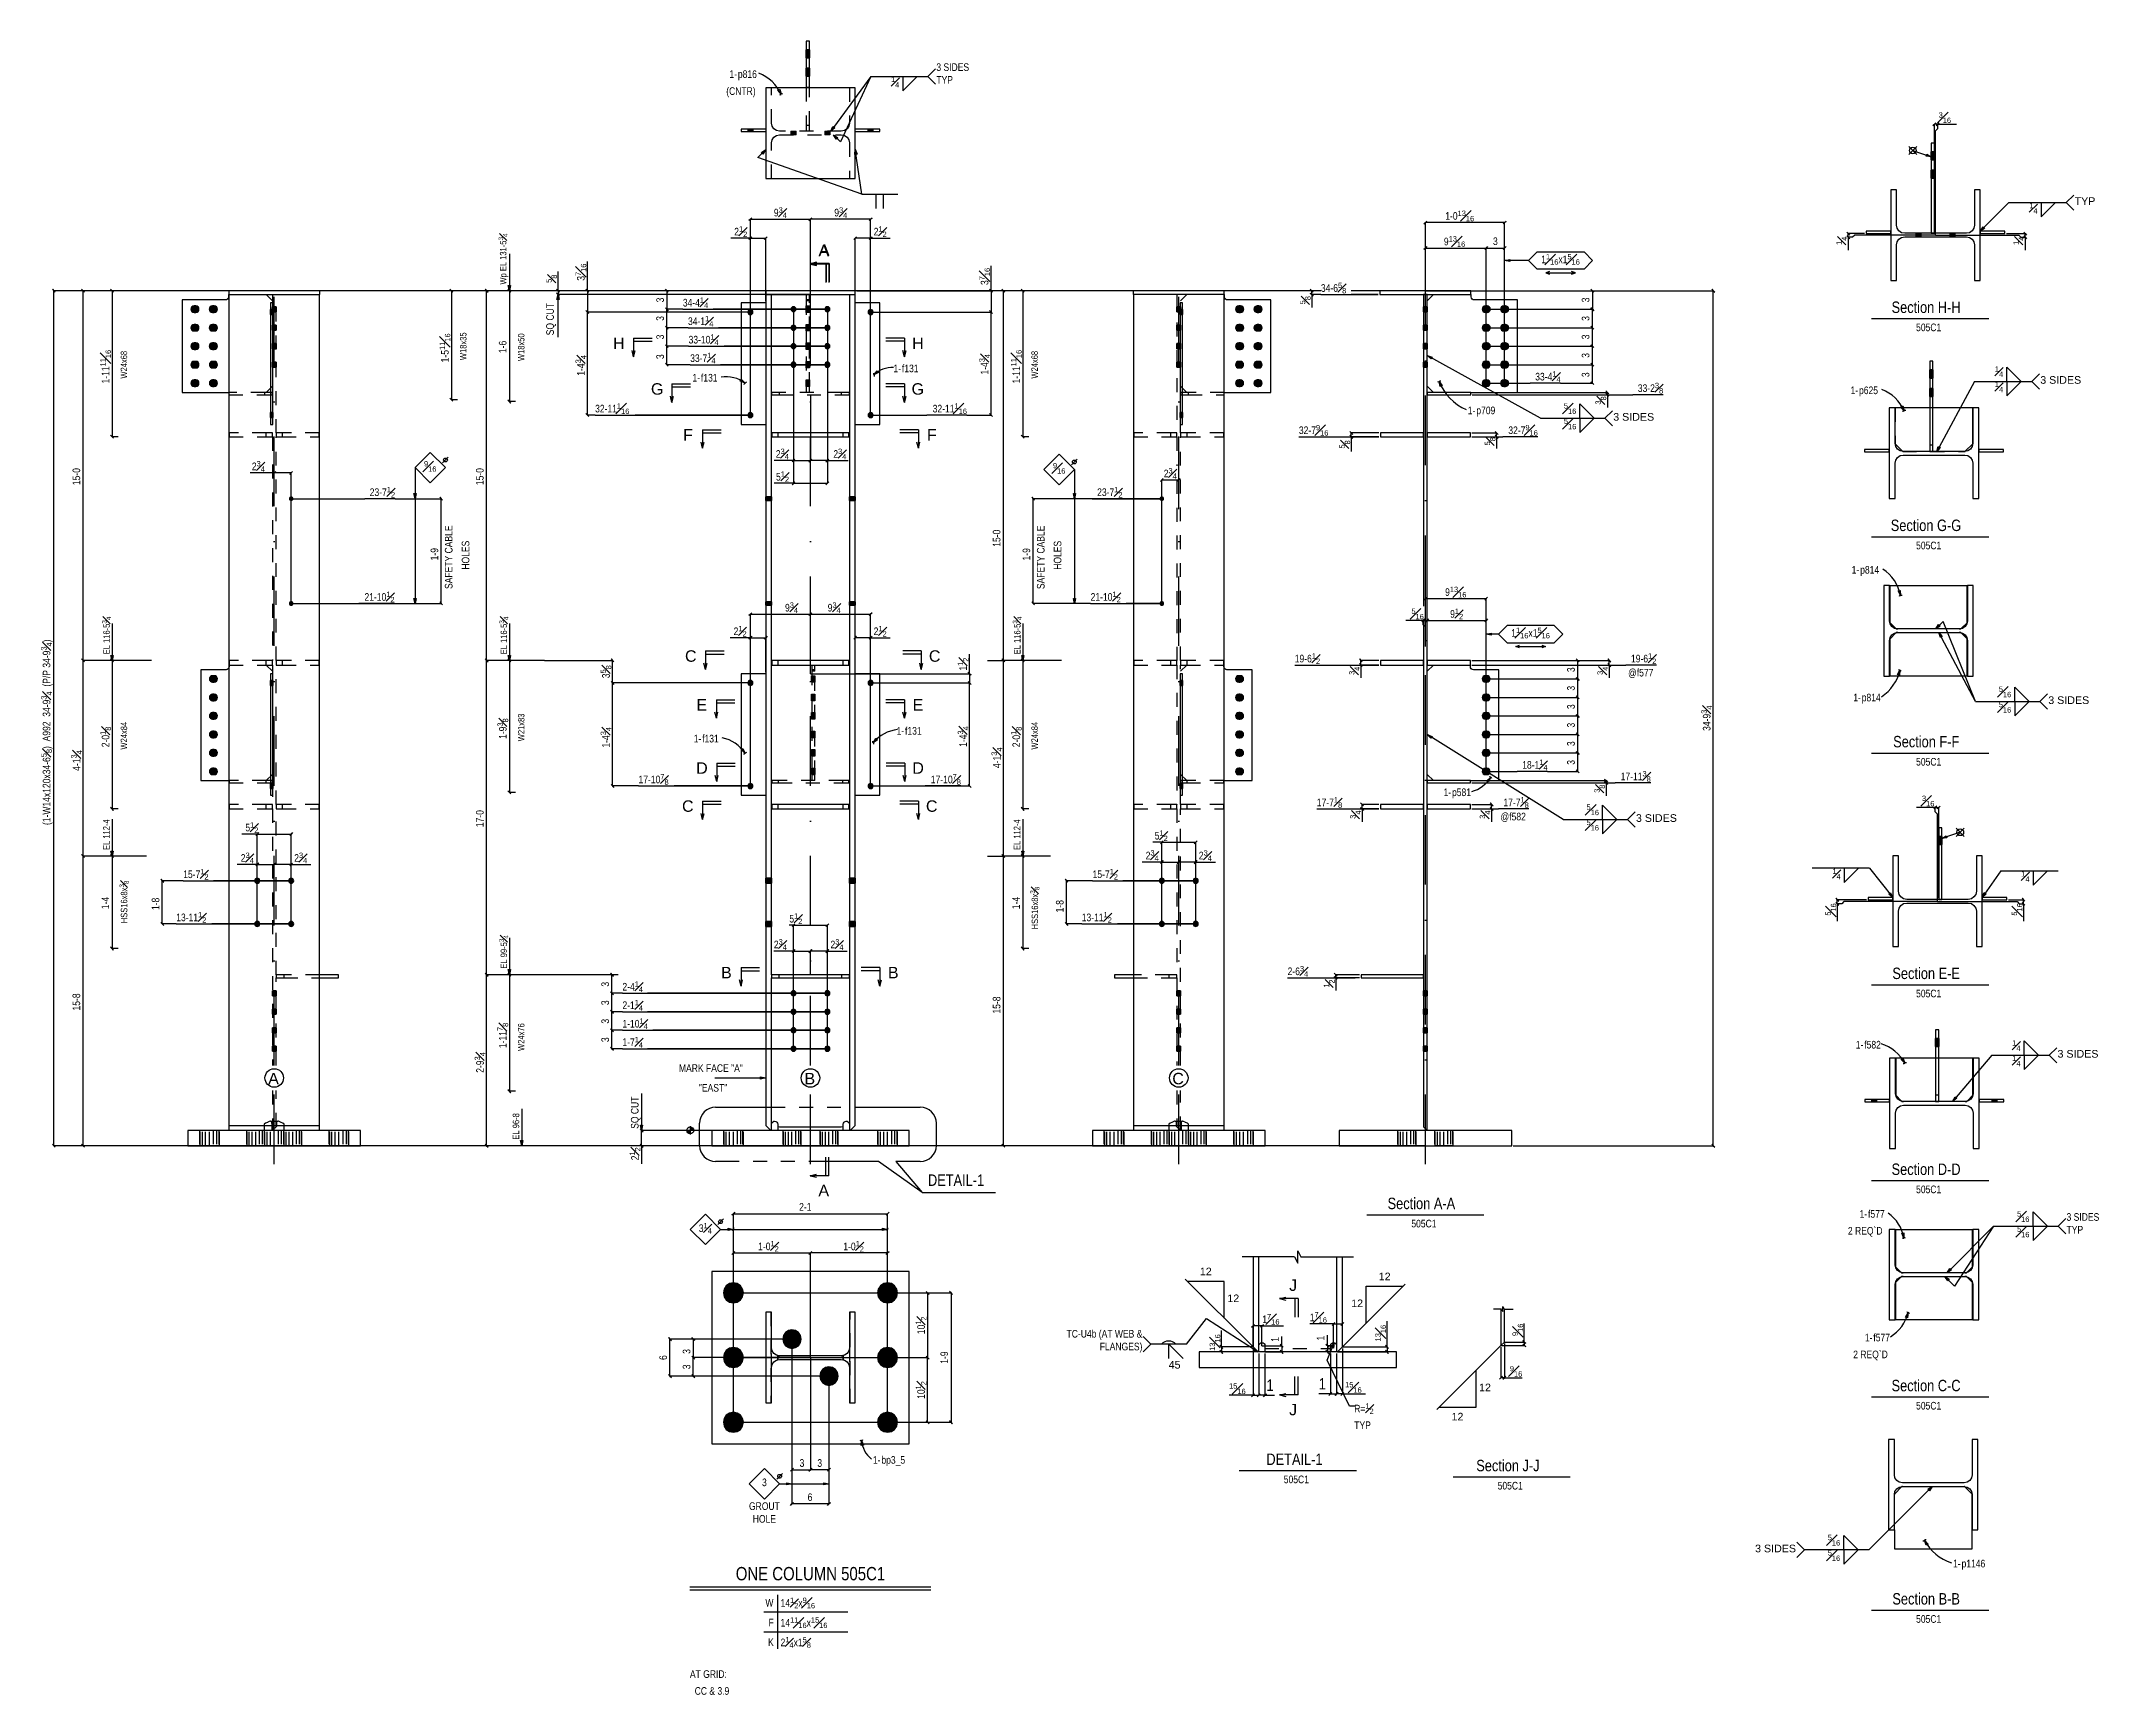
# Model space of a CAD drawing. Extents: x -282 to 52, y -129 to 139.
import ezdxf
from ezdxf.enums import TextEntityAlignment as Align

# ---------------------------------------------------------------- set-up
doc = ezdxf.new("R2010")
doc.units = 0
doc.header["$LTSCALE"] = 112.931405
doc.header["$MEASUREMENT"] = 0
for name, pattern in [('SDS2_5', [0.04, 0.02, -0.02]), ('SDS2_6', [0.2, 0.1, -0.05, 0, -0.05]), ('SDS2_8', [0.2, 0.1, -0.02, 0.02, -0.02, 0.02, -0.02])]:
    doc.linetypes.add(name, pattern=pattern)
doc.layers.get('0').update_dxf_attribs({"linetype": 'CONTINUOUS'})
for name, color, linetype in [('OUTLINE', 7, 'CONTINUOUS'), ('SYSTEM_ANNOTATION', 7, 'CONTINUOUS'), ('USER_ANNOTATION', 7, 'CONTINUOUS')]:
    doc.layers.add(name, color=color, linetype=linetype)
doc.styles.add('ARIAL', font='arial.ttf', dxfattribs={"height": 0.2})
doc.styles.add('ARIAL_1', font='arial.ttf', dxfattribs={"width": 0.8, "height": 0.2})

msp = doc.modelspace()

# ---------------------------------------------------------------- texts
at = {"layer": 'SYSTEM_ANNOTATION', "color": 3, "linetype": 'CONTINUOUS', "style": 'ARIAL'}
for s, p in [('A', (-155.71, 104.33)), ('B', (-171.5, -12.83)), ('B', (-144.44, -12.83)), ('A', (-244.95, -30.03)), ('B', (-157.97, -30.03)), ('C', (-98.31, -30.03)), ('A', (-155.71, -48.18))]:
    msp.add_text(s, height=1.86, dxfattribs=at).set_placement(p)
at = {"layer": 'SYSTEM_ANNOTATION', "color": 3, "linetype": 'CONTINUOUS', "style": 'ARIAL', "width": 0.8}
for s, p in [('Section H-H', (18.35, 95.14)), ('Section G-G', (18.22, 59.75)), ('Section F-F', (18.61, 24.65)), ('Section E-E', (18.48, -12.95)), ('Section D-D', (18.35, -44.74)), ('Section A-A', (-63.39, -50.29)), ('Section C-C', (18.35, -79.84)), ('Section B-B', (18.48, -114.45))]:
    msp.add_text(s, height=1.8579, dxfattribs=at).set_placement(p)
at = {"layer": 'SYSTEM_ANNOTATION', "color": 1, "linetype": 'CONTINUOUS', "style": 'ARIAL', "width": 0.8}
for s, height, p in [('W18x35', 1.053, (-212.79, 87.49)), ('1-6', 1.239, (-206.31, 88.63)), ('W18x50', 1.053, (-203.39, 87.34)), ('W24x68', 1.053, (-267.83, 84.49)), ('W24x68', 1.053, (-120.12, 84.49)), ('15-0', 1.239, (-275.45, 67.2)), ('15-0', 1.239, (-210.01, 67.2)), ('15-0', 1.239, (-126.19, 57.2)), ('W24x84', 1.053, (-267.83, 24.29)), ('W21x83', 1.053, (-203.39, 25.64)), ('W24x84', 1.053, (-120.12, 24.29)), ('17-0', 1.239, (-210.01, 11.7)), ('EL 112-4', 1.053, (-270.68, 8)), ('EL 112-4', 1.053, (-122.97, 8)), ('1-4', 1.239, (-270.75, -1.62)), ('1-4', 1.239, (-123.04, -1.62)), ('15-8', 1.239, (-275.45, -18.05)), ('3', 1.24, (-189.68, -14.18)), ('3', 1.24, (-189.68, -17.18)), ('15-8', 1.239, (-126.19, -18.55)), ('3', 1.24, (-189.68, -20.18)), ('W24x76', 1.053, (-203.39, -24.61)), ('3', 1.24, (-189.68, -23.18)), ('EL 96-8', 1.053, (-204.24, -39))]:
    msp.add_text(s, height=height, rotation=90, dxfattribs=at).set_placement(p)
for s, height, p in [('505C1', 1.239, (22.33, 92.18)), ('505C1', 1.239, (22.33, 56.79)), ('505C1', 1.239, (22.33, 21.69)), ('505C1', 1.239, (22.33, -15.91)), ('MARK FACE "A"', 1.2386, (-178.33, -28.02)), ('"EAST"', 1.239, (-175.1, -31.22)), ('505C1', 1.239, (22.33, -47.7)), ('505C1', 1.239, (-59.54, -53.25)), ('505C1', 1.239, (22.33, -82.8)), ('1-', 1.239, (28.32, -108.42)), ('p1146', 1.239, (29.7, -108.42)), ('W', 1.24, (-164.31, -114.78)), ('F', 1.24, (-163.8, -117.98)), ('505C1', 1.239, (22.33, -117.41)), ('K', 1.24, (-163.88, -121.18)), ('AT GRID:', 1.239, (-176.55, -126.35)), ('  CC & 3.9', 1.239, (-176.55, -129.09))]:
    msp.add_text(s, height=height, dxfattribs=at).set_placement(p)
at = {"layer": 'SYSTEM_ANNOTATION', "color": 3, "linetype": 'CONTINUOUS', "style": 'ARIAL', "width": 0.8}
msp.add_text('ONE COLUMN 505C1', height=2.1676, dxfattribs=at).set_placement((-157, -110.52), align=Align.CENTER)
at = {"layer": 'SYSTEM_ANNOTATION', "color": 1, "linetype": 'CONTINUOUS', "attachment_point": 7, "rotation": 90, "style": 'ARIAL_1'}
for s, insert, char_height in [('\\A1;Wp EL 131-5{\\H0.70x;\\S3#4;}', (-206, 99.75), 1.0528), ('\\A1;1-5{\\H0.70x;\\S11#16;}', (-215.43, 87.13), 1.2386), ('\\A1;1-11{\\H0.70x;\\S11#16;}', (-270.47, 83.7), 1.2386), ('\\A1;1-11{\\H0.70x;\\S11#16;}', (-122.75, 83.7), 1.2386), ('\\A1;EL 116-5{\\H0.70x;\\S3#4;}', (-270.44, 39.75), 1.0528), ('\\A1;EL 116-5{\\H0.70x;\\S3#4;}', (-206, 39.75), 1.0528), ('\\A1;EL 116-5{\\H0.70x;\\S3#4;}', (-122.72, 39.75), 1.0528), ('\\A1;(1-W14x120x34-6{\\H0.70x;\\S5#8;})  A992  34-9{\\H0.70x;\\S3#4;}  (P/P 34-9{\\H0.70x;\\S3#4;})', (-279.91, 12.04), 1.2386), ('\\A1;2-0{\\H0.70x;\\S1#8;}', (-270.47, 24.67), 1.2386), ('\\A1;1-9{\\H0.70x;\\S3#8;}', (-206.03, 26.02), 1.2386), ('\\A1;2-0{\\H0.70x;\\S1#8;}', (-122.75, 24.67), 1.2386), ('\\A1;4-1{\\H0.70x;\\S3#4;}', (-275.17, 20.84), 1.2386), ('\\A1;4-1{\\H0.70x;\\S3#4;}', (-125.9, 21.29), 1.2386), ('\\A1;HSS16x8x{\\H0.70x;\\S3#8;}', (-267.59, -3.89), 1.0528), ('\\A1;HSS16x8x{\\H0.70x;\\S3#8;}', (-119.87, -4.89), 1.0528), ('\\A1;EL 99-5{\\H0.70x;\\S3#4;}', (-206, -11.25), 1.0528), ('\\A1;1-11{\\H0.70x;\\S7#8;}', (-206.03, -24.16), 1.2386), ('\\A1;2-9{\\H0.70x;\\S3#4;}', (-209.73, -28.16), 1.2386)]:
    msp.add_mtext(s, dxfattribs=dict(at, insert=insert, char_height=char_height))
at = {"layer": 'SYSTEM_ANNOTATION', "color": 1, "linetype": 'CONTINUOUS', "char_height": 1.2386, "attachment_point": 7, "style": 'ARIAL_1'}
for s, insert in [('\\A1;5{\\H0.70x;\\S1#2;}', (-160.43, -4.02)), ('\\A1;2{\\H0.70x;\\S3#4;}', (-162.94, -8.21)), ('\\A1;2{\\H0.70x;\\S3#4;}', (-153.75, -8.21)), ('\\A1;2-4{\\H0.70x;\\S1#4;}', (-187.5, -15.06)), ('\\A1;2-1{\\H0.70x;\\S1#4;}', (-187.5, -18.06)), ('\\A1;1-10{\\H0.70x;\\S1#4;}', (-187.5, -21.06)), ('\\A1;1-7{\\H0.70x;\\S1#4;}', (-187.5, -24.06)), ('\\A1;14{\\H0.70x;\\S1#2;}x{\\H0.70x;\\S9#16;}', (-161.85, -115.06)), ('\\A1;14{\\H0.70x;\\S11#16;}x{\\H0.70x;\\S15#16;}', (-161.85, -118.26)), ('\\A1;2{\\H0.70x;\\S1#4;}x1{\\H0.70x;\\S5#8;}', (-161.85, -121.46))]:
    msp.add_mtext(s, dxfattribs=dict(at, insert=insert))
at = {"layer": 'USER_ANNOTATION', "color": 1, "linetype": 'CONTINUOUS', "style": 'ARIAL', "width": 0.8}
for s, height, p in [('1-', 1.239, (-170.15, 133.27)), ('p816', 1.239, (-168.77, 133.27)), ('(CNTR)', 1.239, (-170.66, 130.53)), ('f131', 1.239, (-142.16, 85.52)), ('1-', 1.239, (-176.14, 84.01)), ('f131', 1.239, (-174.76, 84.01)), ('1-', 1.239, (-143.54, 85.52)), ('1-', 1.239, (11.7, 81.97)), ('p625', 1.239, (13.07, 81.97)), ('1-', 1.239, (-50.38, 78.71)), ('p709', 1.239, (-49, 78.71)), ('1-', 1.239, (11.88, 52.84)), ('p814', 1.239, (13.26, 52.84)), ('@f577', 1.239, (-24.38, 36.15)), ('p814', 1.239, (13.51, 32.12)), ('1-', 1.239, (12.14, 32.12)), ('f131', 1.239, (-174.57, 25.45)), ('1-', 1.239, (-143.03, 26.71)), ('f131', 1.239, (-141.66, 26.71)), ('1-', 1.239, (-175.94, 25.45)), ('1-', 1.239, (-54.32, 16.74)), ('p581', 1.239, (-52.94, 16.74)), ('@f582', 1.239, (-45.07, 12.8)), ('1-', 1.239, (12.54, -24.22)), ('f582', 1.239, (13.92, -24.22)), ('2 REQ`D', 1.239, (11.27, -54.42)), ('1-', 1.239, (13.16, -51.68)), ('f577', 1.239, (14.54, -51.68)), ('2 REQ`D', 1.239, (12.13, -74.48)), ('1-', 1.239, (14.02, -71.74)), ('f577', 1.239, (15.4, -71.74)), ('1', 1.86, (-83.03, -79.77)), ('1', 1.86, (-74.55, -79.55)), ('1-', 1.239, (-146.87, -91.6)), ('bp3_5', 1.239, (-145.49, -91.6)), ('6', 1.24, (-157.46, -97.65)), ('505C1', 1.239, (-80.23, -94.76)), ('505C1', 1.239, (-45.54, -95.78))]:
    msp.add_text(s, height=height, dxfattribs=at).set_placement(p)
at = {"layer": 'USER_ANNOTATION', "color": 1, "linetype": 'CONTINUOUS', "style": 'ARIAL'}
for s, p in [('TYP', (48.04, 113.29)), ('3 SIDES', (42.47, 84.27)), ('3 SIDES', (-26.79, 78.28)), ('3 SIDES', (43.77, 32.31)), ('3 SIDES', (-23.11, 13.18)), ('3 SIDES', (45.27, -25.08)), ('12', (-89.38, -64.76)), ('12', (-48.56, -79.22))]:
    msp.add_text(s, height=1.239, dxfattribs=at).set_placement(p, align=Align.MIDDLE_LEFT)
at = {"layer": 'USER_ANNOTATION', "color": 1, "linetype": 'CONTINUOUS', "style": 'ARIAL', "width": 0.8}
for s, height, p in [('3', 1.24, (-45.91, 106.16)), ('2-1', 1.239, (-157.84, -50.54)), ('3', 1.24, (-158.38, -92.1)), ('3', 1.24, (-155.5, -92.1))]:
    msp.add_text(s, height=height, dxfattribs=at).set_placement(p, align=Align.CENTER)
at = {"layer": 'USER_ANNOTATION', "color": 3, "linetype": 'CONTINUOUS', "style": 'ARIAL'}
for s, p in [('A', (-155.63, 104.43)), ('H', (-189.02, 89.29)), ('H', (-140.52, 89.29)), ('G', (-182.87, 81.88)), ('G', (-140.6, 81.88)), ('F', (-177.66, 74.43)), ('F', (-138.11, 74.43)), ('C', (-177.35, 38.54)), ('C', (-137.79, 38.54)), ('E', (-175.5, 30.63)), ('E', (-140.44, 30.63)), ('D', (-175.54, 20.36)), ('D', (-140.48, 20.36)), ('C', (-177.83, 14.19)), ('C', (-138.27, 14.19)), ('J', (-79.36, -63.55)), ('J', (-79.36, -83.74))]:
    msp.add_text(s, height=1.86, dxfattribs=at).set_placement(p)
at = {"layer": 'USER_ANNOTATION', "color": 1, "linetype": 'CONTINUOUS', "style": 'ARIAL', "width": 0.8}
for s, height, p in [('3', 1.24, (-180.77, 97.25)), ('3', 1.24, (-30.66, 97.25)), ('3', 1.24, (-180.77, 94.25)), ('3', 1.24, (-30.66, 94.25)), ('3', 1.24, (-180.77, 91.25)), ('3', 1.24, (-30.66, 91.25)), ('3', 1.24, (-180.77, 88.04)), ('3', 1.24, (-30.66, 88.25)), ('3', 1.24, (-30.66, 85.12)), ('3', 1.24, (-33.03, 37.25)), ('3', 1.24, (-33.03, 34.25)), ('3', 1.24, (-33.03, 31.25)), ('3', 1.24, (-33.03, 28.25)), ('3', 1.24, (-33.03, 25.25)), ('3', 1.24, (-33.03, 22.21)), ('1-8', 1.239, (-262.61, -0.75)), ('1-8', 1.239, (-115.95, -1.13)), ('3', 1.24, (-176.48, -73.38)), ('6', 1.24, (-180.28, -74.38)), ('3', 1.24, (-176.48, -75.88)), ('1-9', 1.239, (-134.68, -74.38))]:
    msp.add_text(s, height=height, rotation=90, dxfattribs=at).set_placement(p, align=Align.CENTER)
for s, height, p in [('SQ CUT', 1.239, (-198.62, 91.52)), ('SAFETY CABLE', 1.2386, (-215.06, 50.35)), ('SAFETY CABLE', 1.2386, (-119.03, 50.33)), ('1-9', 1.239, (-217.38, 55)), ('HOLES', 1.239, (-212.32, 53.49)), ('1-9', 1.239, (-121.36, 54.98)), ('HOLES', 1.239, (-116.3, 53.47)), ('SQ CUT', 1.239, (-184.88, -37.25)), ('1', 1.24, (-81.04, -71.81)), ('1', 1.24, (-73.63, -71.6))]:
    msp.add_text(s, height=height, rotation=90, dxfattribs=at).set_placement(p)
at = {"layer": 'USER_ANNOTATION', "color": 3, "linetype": 'CONTINUOUS', "style": 'ARIAL', "width": 0.8}
for s, height, p in [('DETAIL-1', 1.858, (-137.94, -46.51)), ('TYP', 1.239, (-68.8, -85.97)), ('DETAIL-1', 1.858, (-83.05, -91.8)), ('Section J-J', 1.8579, (-49.01, -92.82))]:
    msp.add_text(s, height=height, dxfattribs=at).set_placement(p)
at = {"layer": 'USER_ANNOTATION', "color": 1, "linetype": 'CONTINUOUS', "style": 'ARIAL'}
for p in [(-92.88, -61.02), (-63.87, -61.83)]:
    msp.add_text('12', height=1.239, dxfattribs=at).set_placement(p, align=Align.CENTER)
for s, p in [('12', (-67.37, -65.57)), ('3 SIDES', (2.85, -105.35))]:
    msp.add_text(s, height=1.239, dxfattribs=at).set_placement(p, align=Align.MIDDLE_RIGHT)
msp.add_text('45', height=1.239, dxfattribs=at).set_placement((-98.9, -74.92), align=Align.TOP_LEFT)
msp.add_text('12', height=1.239, dxfattribs=at).set_placement((-52.06, -83.34), align=Align.TOP_CENTER)
at = {"layer": 'USER_ANNOTATION', "color": 1, "linetype": 'CONTINUOUS', "style": 'ARIAL', "width": 0.8}
msp.add_text('3', height=1.24, dxfattribs=at).set_placement((-164.47, -94.62), align=Align.MIDDLE_CENTER)
at = {"layer": 'USER_ANNOTATION', "color": 1, "linetype": 'CONTINUOUS', "style": 'ARIAL_1'}
for s, insert, char_height, width, attachment_point in [('3 SIDES\\PTYP', (-136.58, 134), 1.239, 8.6703, 4), ('3 SIDES\\PTYP', (46.73, -52.59), 1.239, 8.6703, 4), ('TC-U4b (AT WEB &\\PFLANGES)', (-103.16, -71.73), 1.2386, 19.8178, 6), ('GROUT\\PHOLE', (-164.47, -97.86), 1.239, 6.1931, 2)]:
    msp.add_mtext(s, dxfattribs=dict(at, insert=insert, char_height=char_height, width=width, attachment_point=attachment_point))
at = {"layer": 'USER_ANNOTATION', "color": 1, "linetype": 'CONTINUOUS', "char_height": 1.2386, "style": 'ARIAL_1'}
for s, insert, attachment_point in [('\\A1;{\\H0.70x;\\S1#4;}', (-142.58, 133.48), 3), ('\\A1;{\\H0.70x;\\S3#16;}', (25.98, 125.97), 7), ('\\A1;9{\\H0.70x;\\S3#4;}', (-161.88, 110.56), 8), ('\\A1;9{\\H0.70x;\\S3#4;}', (-152.08, 110.56), 8), ('\\A1;1-0{\\H0.70x;\\S13#16;}', (-51.69, 110.02), 8), ('\\A1;{\\H0.70x;\\S1#4;}', (42.04, 113.01), 3), ('\\A1;2{\\H0.70x;\\S1#2;}', (-167.25, 107.47), 9), ('\\A1;2{\\H0.70x;\\S1#2;}', (-146.75, 107.47), 7), ('\\A1;9{\\H0.70x;\\S13#16;}', (-52.53, 105.87), 8), ('\\A1;1{\\H0.70x;\\S1#16;}x1{\\H0.70x;\\S5#16;}', (-35.34, 103.84), 5), ('\\A1;34-4{\\H0.70x;\\S1#4;}', (-177.7, 95.94), 7), ('\\A1;34-6{\\H0.70x;\\S5#8;}', (-74.21, 98.32), 7), ('\\A1;34-1{\\H0.70x;\\S1#4;}', (-176.86, 92.94), 7), ('\\A1;33-10{\\H0.70x;\\S1#4;}', (-176.77, 89.94), 7), ('\\A1;33-7{\\H0.70x;\\S1#4;}', (-176.51, 86.94), 7), ('\\A1;33-4{\\H0.70x;\\S1#4;}', (-35.33, 83.94), 9), ('\\A1;33-2{\\H0.70x;\\S3#8;}', (-18.69, 82.07), 9), ('\\A1;{\\H0.70x;\\S1#4;}', (36.46, 84.75), 9), ('\\A1;{\\H0.70x;\\S1#4;}', (36.46, 83.99), 3), ('\\A1;32-11{\\H0.70x;\\S1#16;}', (-191.93, 78.75), 7), ('\\A1;32-11{\\H0.70x;\\S1#16;}', (-131.62, 78.75), 9), ('\\A1;{\\H0.70x;\\S5#16;}', (-32.79, 78.76), 9), ('\\A1;32-7{\\H0.70x;\\S9#16;}', (-77.78, 75.24), 7), ('\\A1;32-7{\\H0.70x;\\S9#16;}', (-39.02, 75.24), 9), ('\\A1;{\\H0.70x;\\S5#16;}', (-32.79, 78), 3), ('\\A1;2{\\H0.70x;\\S3#4;}', (-246.55, 69.38), 8), ('\\A1;{\\H0.70x;\\S9#16;}', (-218.67, 70.24), 5), ('\\A1;2{\\H0.70x;\\S3#4;}', (-161.56, 71.39), 8), ('\\A1;2{\\H0.70x;\\S3#4;}', (-152.23, 71.39), 8), ('\\A1;{\\H0.70x;\\S9#16;}', (-116.66, 69.93), 5), ('\\A1;23-7{\\H0.70x;\\S1#2;}', (-224.37, 65.19), 9), ('\\A1;5{\\H0.70x;\\S1#2;}', (-161.53, 67.69), 8), ('\\A1;23-7{\\H0.70x;\\S1#2;}', (-106.38, 65.19), 9), ('\\A1;2{\\H0.70x;\\S3#4;}', (-98.64, 68.23), 8), ('\\A1;9{\\H0.70x;\\S13#16;}', (-52.33, 48.98), 8), ('\\A1;21-10{\\H0.70x;\\S1#2;}', (-224.45, 48.19), 9), ('\\A1;9{\\H0.70x;\\S3#4;}', (-160.07, 46.45), 8), ('\\A1;9{\\H0.70x;\\S3#4;}', (-153.15, 46.45), 8), ('\\A1;21-10{\\H0.70x;\\S1#2;}', (-111.56, 48.19), 7), ('\\A1;{\\H0.70x;\\S5#16;}', (-57.51, 45.44), 9), ('\\A1;9{\\H0.70x;\\S1#2;}', (-52.19, 45.44), 8), ('\\A1;2{\\H0.70x;\\S1#2;}', (-167.35, 42.62), 9), ('\\A1;2{\\H0.70x;\\S1#2;}', (-146.75, 42.62), 7), ('\\A1;1{\\H0.70x;\\S1#16;}x1{\\H0.70x;\\S5#16;}', (-40.2, 43.21), 5), ('\\A1;19-6{\\H0.70x;\\S1#2;}', (-78.45, 38.19), 7), ('\\A1;19-6{\\H0.70x;\\S1#2;}', (-19.8, 38.19), 9), ('\\A1;{\\H0.70x;\\S5#16;}', (37.76, 32.79), 9), ('\\A1;{\\H0.70x;\\S5#16;}', (37.76, 32.03), 3), ('\\A1;17-10{\\H0.70x;\\S7#8;}', (-184.89, 18.57), 7), ('\\A1;17-10{\\H0.70x;\\S7#8;}', (-132.59, 18.57), 9), ('\\A1;18-1{\\H0.70x;\\S1#4;}', (-37.44, 20.94), 9), ('\\A1;17-11{\\H0.70x;\\S3#8;}', (-20.7, 19.07), 9), ('\\A1;{\\H0.70x;\\S3#16;}', (25.3, 15.08), 9), ('\\A1;17-7{\\H0.70x;\\S1#8;}', (-74.87, 14.84), 7), ('\\A1;17-7{\\H0.70x;\\S1#8;}', (-40.49, 14.84), 9), ('\\A1;{\\H0.70x;\\S5#16;}', (-29.11, 13.65), 9), ('\\A1;5{\\H0.70x;\\S1#2;}', (-246.54, 10.77), 9), ('\\A1;5{\\H0.70x;\\S1#2;}', (-100.1, 9.45), 8), ('\\A1;{\\H0.70x;\\S5#16;}', (-29.11, 12.9), 3), ('\\A1;2{\\H0.70x;\\S3#4;}', (-247.28, 5.84), 9), ('\\A1;2{\\H0.70x;\\S3#4;}', (-240.73, 5.84), 7), ('\\A1;2{\\H0.70x;\\S3#4;}', (-100.51, 6.23), 9), ('\\A1;2{\\H0.70x;\\S3#4;}', (-94.01, 6.23), 7), ('\\A1;15-7{\\H0.70x;\\S1#2;}', (-258.74, 3.19), 7), ('\\A1;15-7{\\H0.70x;\\S1#2;}', (-111.24, 3.19), 7), ('\\A1;{\\H0.70x;\\S1#4;}', (10.1, 4.99), 3), ('\\A1;{\\H0.70x;\\S1#4;}', (40.73, 4.57), 3), ('\\A1;13-11{\\H0.70x;\\S1#2;}', (-259.87, -3.81), 7), ('\\A1;13-11{\\H0.70x;\\S1#2;}', (-113, -3.81), 7), ('\\A1;2-6{\\H0.70x;\\S3#4;}', (-79.61, -12.56), 7), ('\\A1;{\\H0.70x;\\S1#4;}', (39.27, -24.61), 9), ('\\A1;{\\H0.70x;\\S1#4;}', (39.27, -25.36), 3), ('\\A1;3{\\H0.70x;\\S1#4;}', (-174.05, -53.38), 5), ('\\A1;{\\H0.70x;\\S5#16;}', (40.72, -52.35), 9), ('\\A1;{\\H0.70x;\\S5#16;}', (40.72, -53.11), 3), ('\\A1;1-0{\\H0.70x;\\S1#2;}', (-163.81, -57.2), 8), ('\\A1;1-0{\\H0.70x;\\S1#2;}', (-150, -57.2), 8), ('\\A1;1{\\H0.70x;\\S7#16;}', (-83.71, -69.03), 7), ('\\A1;1{\\H0.70x;\\S7#16;}', (-76.02, -68.72), 7), ('\\A1;{\\H0.70x;\\S9#16;}', (-41.55, -77.46), 9), ('\\A1;{\\H0.70x;\\S15#16;}', (-89.1, -80.29), 7), ('\\A1;{\\H0.70x;\\S15#16;}', (-70.28, -80.08), 7), ('\\A1;{\\H0.70x;\\S5#16;}', (10.02, -104.87), 9), ('\\A1;{\\H0.70x;\\S5#16;}', (10.02, -105.63), 3)]:
    msp.add_mtext(s, dxfattribs=dict(at, insert=insert, attachment_point=attachment_point))
at = {"layer": 'USER_ANNOTATION', "color": 1, "linetype": 'CONTINUOUS', "char_height": 1.2386, "rotation": 90, "style": 'ARIAL_1'}
for s, insert, attachment_point in [('\\A1;{\\H0.70x;\\S1#4;}', (11.13, 107.53), 9), ('\\A1;{\\H0.70x;\\S1#4;}', (39.84, 107.53), 9), ('\\A1;{\\H0.70x;\\S5#8;}', (-198.13, 100.03), 7), ('\\A1;3{\\H0.70x;\\S7#16;}', (-193.37, 101.77), 8), ('\\A1;3{\\H0.70x;\\S7#16;}', (-127.89, 101.07), 8), ('\\A1;{\\H0.70x;\\S5#8;}', (-75.88, 97.88), 9), ('\\A1;1-4{\\H0.70x;\\S3#4;}', (-193.37, 86.63), 8), ('\\A1;1-4{\\H0.70x;\\S3#4;}', (-127.89, 86.81), 8), ('\\A1;{\\H0.70x;\\S3#8;}', (-27.94, 81.62), 9), ('\\A1;{\\H0.70x;\\S5#8;}', (-69.47, 74.48), 9), ('\\A1;{\\H0.70x;\\S5#8;}', (-45.9, 74.99), 9), ('\\A1;3{\\H0.70x;\\S5#8;}', (-189.3, 36.93), 8), ('\\A1;1{\\H0.70x;\\S1#2;}', (-131.37, 37.1), 7), ('\\A1;{\\H0.70x;\\S3#4;}', (-67.91, 37.75), 9), ('\\A1;{\\H0.70x;\\S3#4;}', (-27.64, 37.75), 9), ('\\A1;34-9{\\H0.70x;\\S3#4;}', (-10.77, 29.38), 8), ('\\A1;1-4{\\H0.70x;\\S3#4;}', (-189.3, 26.28), 8), ('\\A1;1-4{\\H0.70x;\\S3#4;}', (-131.37, 26.4), 8), ('\\A1;{\\H0.70x;\\S3#8;}', (-28.14, 18.62), 9), ('\\A1;{\\H0.70x;\\S3#4;}', (-67.73, 14.4), 9), ('\\A1;{\\H0.70x;\\S3#4;}', (-46.72, 14.4), 9), ('\\A1;{\\H0.70x;\\S5#16;}', (9.36, -0.64), 9), ('\\A1;{\\H0.70x;\\S5#16;}', (39.57, -0.64), 9), ('\\A1;{\\H0.70x;\\S1#2;}', (-72, -13), 9), ('\\A1;2{\\H0.70x;\\S1#2;}', (-184.59, -40.25), 9), ('\\A1;10{\\H0.70x;\\S1#2;}', (-138.19, -69.13), 8), ('\\A1;{\\H0.70x;\\S13#16;}', (-63.66, -71.75), 7), ('\\A1;{\\H0.70x;\\S9#16;}', (-41.41, -68.86), 9), ('\\A1;{\\H0.70x;\\S13#16;}', (-90.53, -73.28), 7), ('\\A1;10{\\H0.70x;\\S1#2;}', (-138.19, -79.63), 8)]:
    msp.add_mtext(s, dxfattribs=dict(at, insert=insert, attachment_point=attachment_point))
at = {"layer": 'USER_ANNOTATION', "color": 3, "linetype": 'CONTINUOUS', "insert": (-68.8, -83.52), "char_height": 1.2386, "attachment_point": 7, "style": 'ARIAL_1'}
msp.add_mtext('\\A1;R={\\H0.70x;\\S1#2;}', dxfattribs=at)

# ---------------------------------------------------------------- hatches: boundary and pattern name
for points in [[(-256.96, 96.28), (-257.16, 96.24), (-257.33, 96.13), (-257.45, 95.95), (-257.49, 95.75), (-257.45, 95.55), (-257.33, 95.37), (-257.16, 95.26), (-256.96, 95.22), (-256.71, 95.22), (-256.5, 95.26), (-256.33, 95.37), (-256.22, 95.55), (-256.18, 95.75), (-256.22, 95.95), (-256.33, 96.13), (-256.5, 96.24), (-256.71, 96.28), (-256.96, 96.28)], [(-253.98, 96.28), (-254.18, 96.24), (-254.35, 96.13), (-254.47, 95.95), (-254.51, 95.75), (-254.47, 95.55), (-254.35, 95.37), (-254.18, 95.26), (-253.98, 95.22), (-253.73, 95.22), (-253.52, 95.26), (-253.35, 95.37), (-253.24, 95.55), (-253.2, 95.75), (-253.24, 95.95), (-253.35, 96.13), (-253.52, 96.24), (-253.73, 96.28), (-253.98, 96.28)], [(-166.75, 95.7), (-166.91, 95.67), (-167.04, 95.58), (-167.13, 95.45), (-167.16, 95.29), (-167.13, 95.13), (-167.04, 95), (-166.91, 94.91), (-166.75, 94.88), (-166.59, 94.91), (-166.46, 95), (-166.37, 95.13), (-166.34, 95.29), (-166.37, 95.45), (-166.46, 95.58), (-166.59, 95.67), (-166.75, 95.7)], [(-160.16, 95.75), (-160.13, 95.59), (-160.04, 95.46), (-159.91, 95.37), (-159.75, 95.34), (-159.59, 95.37), (-159.46, 95.46), (-159.37, 95.59), (-159.34, 95.75), (-159.37, 95.91), (-159.46, 96.04), (-159.59, 96.13), (-159.75, 96.16), (-159.91, 96.13), (-160.04, 96.04), (-160.13, 95.91), (-160.16, 95.75)], [(-154.66, 95.75), (-154.63, 95.59), (-154.54, 95.46), (-154.41, 95.37), (-154.25, 95.34), (-154.09, 95.37), (-153.96, 95.46), (-153.87, 95.59), (-153.84, 95.75), (-153.87, 95.91), (-153.96, 96.04), (-154.09, 96.13), (-154.25, 96.16), (-154.41, 96.13), (-154.54, 96.04), (-154.63, 95.91), (-154.66, 95.75)], [(-147.25, 95.7), (-147.41, 95.67), (-147.54, 95.58), (-147.63, 95.45), (-147.66, 95.29), (-147.63, 95.13), (-147.54, 95), (-147.41, 94.91), (-147.25, 94.88), (-147.09, 94.91), (-146.96, 95), (-146.87, 95.13), (-146.84, 95.29), (-146.87, 95.45), (-146.96, 95.58), (-147.09, 95.67), (-147.25, 95.7)], [(-87.51, 96.28), (-87.71, 96.24), (-87.89, 96.13), (-88, 95.95), (-88.04, 95.75), (-88, 95.55), (-87.89, 95.37), (-87.71, 95.26), (-87.51, 95.22), (-87.26, 95.22), (-87.06, 95.26), (-86.89, 95.37), (-86.77, 95.55), (-86.73, 95.75), (-86.77, 95.95), (-86.89, 96.13), (-87.06, 96.24), (-87.26, 96.28), (-87.51, 96.28)], [(-84.53, 96.28), (-84.73, 96.24), (-84.91, 96.13), (-85.02, 95.95), (-85.06, 95.75), (-85.02, 95.55), (-84.91, 95.37), (-84.73, 95.26), (-84.53, 95.22), (-84.28, 95.22), (-84.08, 95.26), (-83.91, 95.37), (-83.79, 95.55), (-83.75, 95.75), (-83.79, 95.95), (-83.91, 96.13), (-84.08, 96.24), (-84.28, 96.28), (-84.53, 96.28)], [(-47.51, 96.28), (-47.71, 96.24), (-47.89, 96.13), (-48, 95.95), (-48.04, 95.75), (-48, 95.55), (-47.89, 95.37), (-47.71, 95.26), (-47.51, 95.22), (-47.26, 95.22), (-47.06, 95.26), (-46.89, 95.37), (-46.77, 95.55), (-46.73, 95.75), (-46.77, 95.95), (-46.89, 96.13), (-47.06, 96.24), (-47.26, 96.28), (-47.51, 96.28)], [(-44.53, 96.28), (-44.73, 96.24), (-44.91, 96.13), (-45.02, 95.95), (-45.06, 95.75), (-45.02, 95.55), (-44.91, 95.37), (-44.73, 95.26), (-44.53, 95.22), (-44.28, 95.22), (-44.08, 95.26), (-43.91, 95.37), (-43.79, 95.55), (-43.75, 95.75), (-43.79, 95.95), (-43.91, 96.13), (-44.08, 96.24), (-44.28, 96.28), (-44.53, 96.28)], [(-256.96, 93.28), (-257.16, 93.24), (-257.33, 93.13), (-257.45, 92.95), (-257.49, 92.75), (-257.45, 92.55), (-257.33, 92.37), (-257.16, 92.26), (-256.96, 92.22), (-256.71, 92.22), (-256.5, 92.26), (-256.33, 92.37), (-256.22, 92.55), (-256.18, 92.75), (-256.22, 92.95), (-256.33, 93.13), (-256.5, 93.24), (-256.71, 93.28), (-256.96, 93.28)], [(-256.96, 90.28), (-257.16, 90.24), (-257.33, 90.13), (-257.45, 89.95), (-257.49, 89.75), (-257.45, 89.55), (-257.33, 89.37), (-257.16, 89.26), (-256.96, 89.22), (-256.71, 89.22), (-256.5, 89.26), (-256.33, 89.37), (-256.22, 89.55), (-256.18, 89.75), (-256.22, 89.95), (-256.33, 90.13), (-256.5, 90.24), (-256.71, 90.28), (-256.96, 90.28)], [(-253.98, 93.28), (-254.18, 93.24), (-254.35, 93.13), (-254.47, 92.95), (-254.51, 92.75), (-254.47, 92.55), (-254.35, 92.37), (-254.18, 92.26), (-253.98, 92.22), (-253.73, 92.22), (-253.52, 92.26), (-253.35, 92.37), (-253.24, 92.55), (-253.2, 92.75), (-253.24, 92.95), (-253.35, 93.13), (-253.52, 93.24), (-253.73, 93.28), (-253.98, 93.28)], [(-253.98, 90.28), (-254.18, 90.24), (-254.35, 90.13), (-254.47, 89.95), (-254.51, 89.75), (-254.47, 89.55), (-254.35, 89.37), (-254.18, 89.26), (-253.98, 89.22), (-253.73, 89.22), (-253.52, 89.26), (-253.35, 89.37), (-253.24, 89.55), (-253.2, 89.75), (-253.24, 89.95), (-253.35, 90.13), (-253.52, 90.24), (-253.73, 90.28), (-253.98, 90.28)], [(-160.16, 92.75), (-160.13, 92.59), (-160.04, 92.46), (-159.91, 92.37), (-159.75, 92.34), (-159.59, 92.37), (-159.46, 92.46), (-159.37, 92.59), (-159.34, 92.75), (-159.37, 92.91), (-159.46, 93.04), (-159.59, 93.13), (-159.75, 93.16), (-159.91, 93.13), (-160.04, 93.04), (-160.13, 92.91), (-160.16, 92.75)], [(-160.16, 89.75), (-160.13, 89.59), (-160.04, 89.46), (-159.91, 89.37), (-159.75, 89.34), (-159.59, 89.37), (-159.46, 89.46), (-159.37, 89.59), (-159.34, 89.75), (-159.37, 89.91), (-159.46, 90.04), (-159.59, 90.13), (-159.75, 90.16), (-159.91, 90.13), (-160.04, 90.04), (-160.13, 89.91), (-160.16, 89.75)], [(-154.66, 92.75), (-154.63, 92.59), (-154.54, 92.46), (-154.41, 92.37), (-154.25, 92.34), (-154.09, 92.37), (-153.96, 92.46), (-153.87, 92.59), (-153.84, 92.75), (-153.87, 92.91), (-153.96, 93.04), (-154.09, 93.13), (-154.25, 93.16), (-154.41, 93.13), (-154.54, 93.04), (-154.63, 92.91), (-154.66, 92.75)], [(-154.66, 89.75), (-154.63, 89.59), (-154.54, 89.46), (-154.41, 89.37), (-154.25, 89.34), (-154.09, 89.37), (-153.96, 89.46), (-153.87, 89.59), (-153.84, 89.75), (-153.87, 89.91), (-153.96, 90.04), (-154.09, 90.13), (-154.25, 90.16), (-154.41, 90.13), (-154.54, 90.04), (-154.63, 89.91), (-154.66, 89.75)], [(-87.51, 93.28), (-87.71, 93.24), (-87.89, 93.13), (-88, 92.95), (-88.04, 92.75), (-88, 92.55), (-87.89, 92.37), (-87.71, 92.26), (-87.51, 92.22), (-87.26, 92.22), (-87.06, 92.26), (-86.89, 92.37), (-86.77, 92.55), (-86.73, 92.75), (-86.77, 92.95), (-86.89, 93.13), (-87.06, 93.24), (-87.26, 93.28), (-87.51, 93.28)], [(-87.51, 90.28), (-87.71, 90.24), (-87.89, 90.13), (-88, 89.95), (-88.04, 89.75), (-88, 89.55), (-87.89, 89.37), (-87.71, 89.26), (-87.51, 89.22), (-87.26, 89.22), (-87.06, 89.26), (-86.89, 89.37), (-86.77, 89.55), (-86.73, 89.75), (-86.77, 89.95), (-86.89, 90.13), (-87.06, 90.24), (-87.26, 90.28), (-87.51, 90.28)], [(-84.53, 93.28), (-84.73, 93.24), (-84.91, 93.13), (-85.02, 92.95), (-85.06, 92.75), (-85.02, 92.55), (-84.91, 92.37), (-84.73, 92.26), (-84.53, 92.22), (-84.28, 92.22), (-84.08, 92.26), (-83.91, 92.37), (-83.79, 92.55), (-83.75, 92.75), (-83.79, 92.95), (-83.91, 93.13), (-84.08, 93.24), (-84.28, 93.28), (-84.53, 93.28)], [(-84.53, 90.28), (-84.73, 90.24), (-84.91, 90.13), (-85.02, 89.95), (-85.06, 89.75), (-85.02, 89.55), (-84.91, 89.37), (-84.73, 89.26), (-84.53, 89.22), (-84.28, 89.22), (-84.08, 89.26), (-83.91, 89.37), (-83.79, 89.55), (-83.75, 89.75), (-83.79, 89.95), (-83.91, 90.13), (-84.08, 90.24), (-84.28, 90.28), (-84.53, 90.28)], [(-47.51, 93.28), (-47.71, 93.24), (-47.89, 93.13), (-48, 92.95), (-48.04, 92.75), (-48, 92.55), (-47.89, 92.37), (-47.71, 92.26), (-47.51, 92.22), (-47.26, 92.22), (-47.06, 92.26), (-46.89, 92.37), (-46.77, 92.55), (-46.73, 92.75), (-46.77, 92.95), (-46.89, 93.13), (-47.06, 93.24), (-47.26, 93.28), (-47.51, 93.28)], [(-47.51, 90.28), (-47.71, 90.24), (-47.89, 90.13), (-48, 89.95), (-48.04, 89.75), (-48, 89.55), (-47.89, 89.37), (-47.71, 89.26), (-47.51, 89.22), (-47.26, 89.22), (-47.06, 89.26), (-46.89, 89.37), (-46.77, 89.55), (-46.73, 89.75), (-46.77, 89.95), (-46.89, 90.13), (-47.06, 90.24), (-47.26, 90.28), (-47.51, 90.28)], [(-44.53, 93.28), (-44.73, 93.24), (-44.91, 93.13), (-45.02, 92.95), (-45.06, 92.75), (-45.02, 92.55), (-44.91, 92.37), (-44.73, 92.26), (-44.53, 92.22), (-44.28, 92.22), (-44.08, 92.26), (-43.91, 92.37), (-43.79, 92.55), (-43.75, 92.75), (-43.79, 92.95), (-43.91, 93.13), (-44.08, 93.24), (-44.28, 93.28), (-44.53, 93.28)], [(-44.53, 90.28), (-44.73, 90.24), (-44.91, 90.13), (-45.02, 89.95), (-45.06, 89.75), (-45.02, 89.55), (-44.91, 89.37), (-44.73, 89.26), (-44.53, 89.22), (-44.28, 89.22), (-44.08, 89.26), (-43.91, 89.37), (-43.79, 89.55), (-43.75, 89.75), (-43.79, 89.95), (-43.91, 90.13), (-44.08, 90.24), (-44.28, 90.28), (-44.53, 90.28)], [(-256.96, 87.28), (-257.16, 87.24), (-257.33, 87.13), (-257.45, 86.95), (-257.49, 86.75), (-257.45, 86.55), (-257.33, 86.37), (-257.16, 86.26), (-256.96, 86.22), (-256.71, 86.22), (-256.5, 86.26), (-256.33, 86.37), (-256.22, 86.55), (-256.18, 86.75), (-256.22, 86.95), (-256.33, 87.13), (-256.5, 87.24), (-256.71, 87.28), (-256.96, 87.28)], [(-253.96, 87.28), (-254.16, 87.24), (-254.33, 87.13), (-254.45, 86.95), (-254.49, 86.75), (-254.45, 86.55), (-254.33, 86.37), (-254.16, 86.26), (-253.96, 86.22), (-253.71, 86.22), (-253.5, 86.26), (-253.33, 86.37), (-253.22, 86.55), (-253.18, 86.75), (-253.22, 86.95), (-253.33, 87.13), (-253.5, 87.24), (-253.71, 87.28), (-253.96, 87.28)], [(-160.16, 86.75), (-160.13, 86.59), (-160.04, 86.46), (-159.91, 86.37), (-159.75, 86.34), (-159.59, 86.37), (-159.46, 86.46), (-159.37, 86.59), (-159.34, 86.75), (-159.37, 86.91), (-159.46, 87.04), (-159.59, 87.13), (-159.75, 87.16), (-159.91, 87.13), (-160.04, 87.04), (-160.13, 86.91), (-160.16, 86.75)], [(-154.66, 86.75), (-154.63, 86.59), (-154.54, 86.46), (-154.41, 86.37), (-154.25, 86.34), (-154.09, 86.37), (-153.96, 86.46), (-153.87, 86.59), (-153.84, 86.75), (-153.87, 86.91), (-153.96, 87.04), (-154.09, 87.13), (-154.25, 87.16), (-154.41, 87.13), (-154.54, 87.04), (-154.63, 86.91), (-154.66, 86.75)], [(-87.53, 87.28), (-87.73, 87.24), (-87.91, 87.13), (-88.02, 86.95), (-88.06, 86.75), (-88.02, 86.55), (-87.91, 86.37), (-87.73, 86.26), (-87.53, 86.22), (-87.28, 86.22), (-87.08, 86.26), (-86.91, 86.37), (-86.79, 86.55), (-86.75, 86.75), (-86.79, 86.95), (-86.91, 87.13), (-87.08, 87.24), (-87.28, 87.28), (-87.53, 87.28)], [(-84.53, 87.28), (-84.73, 87.24), (-84.91, 87.13), (-85.02, 86.95), (-85.06, 86.75), (-85.02, 86.55), (-84.91, 86.37), (-84.73, 86.26), (-84.53, 86.22), (-84.28, 86.22), (-84.08, 86.26), (-83.91, 86.37), (-83.79, 86.55), (-83.75, 86.75), (-83.79, 86.95), (-83.91, 87.13), (-84.08, 87.24), (-84.28, 87.28), (-84.53, 87.28)], [(-47.53, 87.28), (-47.73, 87.24), (-47.91, 87.13), (-48.02, 86.95), (-48.06, 86.75), (-48.02, 86.55), (-47.91, 86.37), (-47.73, 86.26), (-47.53, 86.22), (-47.28, 86.22), (-47.08, 86.26), (-46.91, 86.37), (-46.79, 86.55), (-46.75, 86.75), (-46.79, 86.95), (-46.91, 87.13), (-47.08, 87.24), (-47.28, 87.28), (-47.53, 87.28)], [(-44.53, 87.28), (-44.73, 87.24), (-44.91, 87.13), (-45.02, 86.95), (-45.06, 86.75), (-45.02, 86.55), (-44.91, 86.37), (-44.73, 86.26), (-44.53, 86.22), (-44.28, 86.22), (-44.08, 86.26), (-43.91, 86.37), (-43.79, 86.55), (-43.75, 86.75), (-43.79, 86.95), (-43.91, 87.13), (-44.08, 87.24), (-44.28, 87.28), (-44.53, 87.28)], [(-256.96, 84.28), (-257.16, 84.24), (-257.33, 84.13), (-257.45, 83.95), (-257.49, 83.75), (-257.45, 83.55), (-257.33, 83.37), (-257.16, 83.26), (-256.96, 83.22), (-256.71, 83.22), (-256.5, 83.26), (-256.33, 83.37), (-256.22, 83.55), (-256.18, 83.75), (-256.22, 83.95), (-256.33, 84.13), (-256.5, 84.24), (-256.71, 84.28), (-256.96, 84.28)], [(-253.96, 84.28), (-254.16, 84.24), (-254.33, 84.13), (-254.45, 83.95), (-254.49, 83.75), (-254.45, 83.55), (-254.33, 83.37), (-254.16, 83.26), (-253.96, 83.22), (-253.71, 83.22), (-253.5, 83.26), (-253.33, 83.37), (-253.22, 83.55), (-253.18, 83.75), (-253.22, 83.95), (-253.33, 84.13), (-253.5, 84.24), (-253.71, 84.28), (-253.96, 84.28)], [(-87.53, 84.28), (-87.73, 84.24), (-87.91, 84.13), (-88.02, 83.95), (-88.06, 83.75), (-88.02, 83.55), (-87.91, 83.37), (-87.73, 83.26), (-87.53, 83.22), (-87.28, 83.22), (-87.08, 83.26), (-86.91, 83.37), (-86.79, 83.55), (-86.75, 83.75), (-86.79, 83.95), (-86.91, 84.13), (-87.08, 84.24), (-87.28, 84.28), (-87.53, 84.28)], [(-84.53, 84.28), (-84.73, 84.24), (-84.91, 84.13), (-85.02, 83.95), (-85.06, 83.75), (-85.02, 83.55), (-84.91, 83.37), (-84.73, 83.26), (-84.53, 83.22), (-84.28, 83.22), (-84.08, 83.26), (-83.91, 83.37), (-83.79, 83.55), (-83.75, 83.75), (-83.79, 83.95), (-83.91, 84.13), (-84.08, 84.24), (-84.28, 84.28), (-84.53, 84.28)], [(-47.53, 84.28), (-47.73, 84.24), (-47.91, 84.13), (-48.02, 83.95), (-48.06, 83.75), (-48.02, 83.55), (-47.91, 83.37), (-47.73, 83.26), (-47.53, 83.22), (-47.28, 83.22), (-47.08, 83.26), (-46.91, 83.37), (-46.79, 83.55), (-46.75, 83.75), (-46.79, 83.95), (-46.91, 84.13), (-47.08, 84.24), (-47.28, 84.28), (-47.53, 84.28)], [(-44.53, 84.28), (-44.73, 84.24), (-44.91, 84.13), (-45.02, 83.95), (-45.06, 83.75), (-45.02, 83.55), (-44.91, 83.37), (-44.73, 83.26), (-44.53, 83.22), (-44.28, 83.22), (-44.08, 83.26), (-43.91, 83.37), (-43.79, 83.55), (-43.75, 83.75), (-43.79, 83.95), (-43.91, 84.13), (-44.08, 84.24), (-44.28, 84.28), (-44.53, 84.28)], [(-166.75, 78.97), (-166.91, 78.94), (-167.04, 78.85), (-167.13, 78.72), (-167.16, 78.56), (-167.13, 78.41), (-167.04, 78.28), (-166.91, 78.19), (-166.75, 78.16), (-166.59, 78.19), (-166.46, 78.28), (-166.37, 78.41), (-166.34, 78.56), (-166.37, 78.72), (-166.46, 78.85), (-166.59, 78.94), (-166.75, 78.97)], [(-147.25, 78.97), (-147.41, 78.94), (-147.54, 78.85), (-147.63, 78.72), (-147.66, 78.56), (-147.63, 78.41), (-147.54, 78.28), (-147.41, 78.19), (-147.25, 78.16), (-147.09, 78.19), (-146.96, 78.28), (-146.87, 78.41), (-146.84, 78.56), (-146.87, 78.72), (-146.96, 78.85), (-147.09, 78.94), (-147.25, 78.97)], [(-241.23, 65.28), (-241.33, 65.26), (-241.43, 65.2), (-241.49, 65.11), (-241.51, 65), (-241.49, 64.89), (-241.43, 64.8), (-241.33, 64.74), (-241.23, 64.72), (-241.12, 64.74), (-241.03, 64.8), (-240.97, 64.89), (-240.95, 65), (-240.97, 65.11), (-241.03, 65.2), (-241.12, 65.26), (-241.23, 65.28)], [(-100.01, 65.28), (-100.12, 65.26), (-100.21, 65.2), (-100.27, 65.11), (-100.29, 65), (-100.27, 64.89), (-100.21, 64.8), (-100.12, 64.74), (-100.01, 64.72), (-99.9, 64.74), (-99.81, 64.8), (-99.75, 64.89), (-99.73, 65), (-99.75, 65.11), (-99.81, 65.2), (-99.9, 65.26), (-100.01, 65.28)], [(-241.23, 48.28), (-241.33, 48.26), (-241.43, 48.2), (-241.49, 48.11), (-241.51, 48), (-241.49, 47.89), (-241.43, 47.8), (-241.33, 47.74), (-241.23, 47.72), (-241.12, 47.74), (-241.03, 47.8), (-240.97, 47.89), (-240.95, 48), (-240.97, 48.11), (-241.03, 48.2), (-241.12, 48.26), (-241.23, 48.28)], [(-100.01, 48.28), (-100.12, 48.26), (-100.21, 48.2), (-100.27, 48.11), (-100.29, 48), (-100.27, 47.89), (-100.21, 47.8), (-100.12, 47.74), (-100.01, 47.72), (-99.9, 47.74), (-99.81, 47.8), (-99.75, 47.89), (-99.73, 48), (-99.75, 48.11), (-99.81, 48.2), (-99.9, 48.26), (-100.01, 48.28)], [(-253.71, 35.22), (-253.5, 35.26), (-253.33, 35.37), (-253.22, 35.55), (-253.18, 35.75), (-253.22, 35.95), (-253.33, 36.13), (-253.5, 36.24), (-253.71, 36.28), (-253.96, 36.28), (-254.16, 36.24), (-254.33, 36.13), (-254.45, 35.95), (-254.49, 35.75), (-254.45, 35.55), (-254.33, 35.37), (-254.16, 35.26), (-253.96, 35.22), (-253.71, 35.22)], [(-166.75, 35.51), (-166.91, 35.48), (-167.04, 35.39), (-167.13, 35.26), (-167.16, 35.1), (-167.13, 34.95), (-167.04, 34.82), (-166.91, 34.73), (-166.75, 34.7), (-166.59, 34.73), (-166.46, 34.82), (-166.37, 34.95), (-166.34, 35.1), (-166.37, 35.26), (-166.46, 35.39), (-166.59, 35.48), (-166.75, 35.51)], [(-147.25, 35.51), (-147.41, 35.48), (-147.54, 35.39), (-147.63, 35.26), (-147.66, 35.1), (-147.63, 34.95), (-147.54, 34.82), (-147.41, 34.73), (-147.25, 34.7), (-147.09, 34.73), (-146.96, 34.82), (-146.87, 34.95), (-146.84, 35.1), (-146.87, 35.26), (-146.96, 35.39), (-147.09, 35.48), (-147.25, 35.51)], [(-87.28, 35.22), (-87.08, 35.26), (-86.91, 35.37), (-86.79, 35.55), (-86.75, 35.75), (-86.79, 35.95), (-86.91, 36.13), (-87.08, 36.24), (-87.28, 36.28), (-87.53, 36.28), (-87.73, 36.24), (-87.91, 36.13), (-88.02, 35.95), (-88.06, 35.75), (-88.02, 35.55), (-87.91, 35.37), (-87.73, 35.26), (-87.53, 35.22), (-87.28, 35.22)], [(-47.28, 35.22), (-47.08, 35.26), (-46.91, 35.37), (-46.79, 35.55), (-46.75, 35.75), (-46.79, 35.95), (-46.91, 36.13), (-47.08, 36.24), (-47.28, 36.28), (-47.53, 36.28), (-47.73, 36.24), (-47.91, 36.13), (-48.02, 35.95), (-48.06, 35.75), (-48.02, 35.55), (-47.91, 35.37), (-47.73, 35.26), (-47.53, 35.22), (-47.28, 35.22)], [(-253.71, 32.22), (-253.5, 32.26), (-253.33, 32.37), (-253.22, 32.55), (-253.18, 32.75), (-253.22, 32.95), (-253.33, 33.13), (-253.5, 33.24), (-253.71, 33.28), (-253.96, 33.28), (-254.16, 33.24), (-254.33, 33.13), (-254.45, 32.95), (-254.49, 32.75), (-254.45, 32.55), (-254.33, 32.37), (-254.16, 32.26), (-253.96, 32.22), (-253.71, 32.22)], [(-253.71, 29.22), (-253.5, 29.26), (-253.33, 29.37), (-253.22, 29.55), (-253.18, 29.75), (-253.22, 29.95), (-253.33, 30.13), (-253.5, 30.24), (-253.71, 30.28), (-253.96, 30.28), (-254.16, 30.24), (-254.33, 30.13), (-254.45, 29.95), (-254.49, 29.75), (-254.45, 29.55), (-254.33, 29.37), (-254.16, 29.26), (-253.96, 29.22), (-253.71, 29.22)], [(-87.28, 32.22), (-87.08, 32.26), (-86.91, 32.37), (-86.79, 32.55), (-86.75, 32.75), (-86.79, 32.95), (-86.91, 33.13), (-87.08, 33.24), (-87.28, 33.28), (-87.53, 33.28), (-87.73, 33.24), (-87.91, 33.13), (-88.02, 32.95), (-88.06, 32.75), (-88.02, 32.55), (-87.91, 32.37), (-87.73, 32.26), (-87.53, 32.22), (-87.28, 32.22)], [(-87.28, 29.22), (-87.08, 29.26), (-86.91, 29.37), (-86.79, 29.55), (-86.75, 29.75), (-86.79, 29.95), (-86.91, 30.13), (-87.08, 30.24), (-87.28, 30.28), (-87.53, 30.28), (-87.73, 30.24), (-87.91, 30.13), (-88.02, 29.95), (-88.06, 29.75), (-88.02, 29.55), (-87.91, 29.37), (-87.73, 29.26), (-87.53, 29.22), (-87.28, 29.22)], [(-47.28, 32.22), (-47.08, 32.26), (-46.91, 32.37), (-46.79, 32.55), (-46.75, 32.75), (-46.79, 32.95), (-46.91, 33.13), (-47.08, 33.24), (-47.28, 33.28), (-47.53, 33.28), (-47.73, 33.24), (-47.91, 33.13), (-48.02, 32.95), (-48.06, 32.75), (-48.02, 32.55), (-47.91, 32.37), (-47.73, 32.26), (-47.53, 32.22), (-47.28, 32.22)], [(-47.28, 29.22), (-47.08, 29.26), (-46.91, 29.37), (-46.79, 29.55), (-46.75, 29.75), (-46.79, 29.95), (-46.91, 30.13), (-47.08, 30.24), (-47.28, 30.28), (-47.53, 30.28), (-47.73, 30.24), (-47.91, 30.13), (-48.02, 29.95), (-48.06, 29.75), (-48.02, 29.55), (-47.91, 29.37), (-47.73, 29.26), (-47.53, 29.22), (-47.28, 29.22)], [(-253.71, 26.22), (-253.5, 26.26), (-253.33, 26.37), (-253.22, 26.55), (-253.18, 26.75), (-253.22, 26.95), (-253.33, 27.13), (-253.5, 27.24), (-253.71, 27.28), (-253.96, 27.28), (-254.16, 27.24), (-254.33, 27.13), (-254.45, 26.95), (-254.49, 26.75), (-254.45, 26.55), (-254.33, 26.37), (-254.16, 26.26), (-253.96, 26.22), (-253.71, 26.22)], [(-87.28, 26.22), (-87.08, 26.26), (-86.91, 26.37), (-86.79, 26.55), (-86.75, 26.75), (-86.79, 26.95), (-86.91, 27.13), (-87.08, 27.24), (-87.28, 27.28), (-87.53, 27.28), (-87.73, 27.24), (-87.91, 27.13), (-88.02, 26.95), (-88.06, 26.75), (-88.02, 26.55), (-87.91, 26.37), (-87.73, 26.26), (-87.53, 26.22), (-87.28, 26.22)], [(-47.28, 26.22), (-47.08, 26.26), (-46.91, 26.37), (-46.79, 26.55), (-46.75, 26.75), (-46.79, 26.95), (-46.91, 27.13), (-47.08, 27.24), (-47.28, 27.28), (-47.53, 27.28), (-47.73, 27.24), (-47.91, 27.13), (-48.02, 26.95), (-48.06, 26.75), (-48.02, 26.55), (-47.91, 26.37), (-47.73, 26.26), (-47.53, 26.22), (-47.28, 26.22)], [(-253.71, 23.22), (-253.5, 23.26), (-253.33, 23.37), (-253.22, 23.55), (-253.18, 23.75), (-253.22, 23.95), (-253.33, 24.13), (-253.5, 24.24), (-253.71, 24.28), (-253.96, 24.28), (-254.16, 24.24), (-254.33, 24.13), (-254.45, 23.95), (-254.49, 23.75), (-254.45, 23.55), (-254.33, 23.37), (-254.16, 23.26), (-253.96, 23.22), (-253.71, 23.22)], [(-87.28, 23.22), (-87.08, 23.26), (-86.91, 23.37), (-86.79, 23.55), (-86.75, 23.75), (-86.79, 23.95), (-86.91, 24.13), (-87.08, 24.24), (-87.28, 24.28), (-87.53, 24.28), (-87.73, 24.24), (-87.91, 24.13), (-88.02, 23.95), (-88.06, 23.75), (-88.02, 23.55), (-87.91, 23.37), (-87.73, 23.26), (-87.53, 23.22), (-87.28, 23.22)], [(-47.28, 23.22), (-47.08, 23.26), (-46.91, 23.37), (-46.79, 23.55), (-46.75, 23.75), (-46.79, 23.95), (-46.91, 24.13), (-47.08, 24.24), (-47.28, 24.28), (-47.53, 24.28), (-47.73, 24.24), (-47.91, 24.13), (-48.02, 23.95), (-48.06, 23.75), (-48.02, 23.55), (-47.91, 23.37), (-47.73, 23.26), (-47.53, 23.22), (-47.28, 23.22)], [(-253.71, 20.22), (-253.5, 20.26), (-253.33, 20.37), (-253.22, 20.55), (-253.18, 20.75), (-253.22, 20.95), (-253.33, 21.13), (-253.5, 21.24), (-253.71, 21.28), (-253.96, 21.28), (-254.16, 21.24), (-254.33, 21.13), (-254.45, 20.95), (-254.49, 20.75), (-254.45, 20.55), (-254.33, 20.37), (-254.16, 20.26), (-253.96, 20.22), (-253.71, 20.22)], [(-87.28, 20.22), (-87.08, 20.26), (-86.91, 20.37), (-86.79, 20.55), (-86.75, 20.75), (-86.79, 20.95), (-86.91, 21.13), (-87.08, 21.24), (-87.28, 21.28), (-87.53, 21.28), (-87.73, 21.24), (-87.91, 21.13), (-88.02, 20.95), (-88.06, 20.75), (-88.02, 20.55), (-87.91, 20.37), (-87.73, 20.26), (-87.53, 20.22), (-87.28, 20.22)], [(-47.28, 20.22), (-47.08, 20.26), (-46.91, 20.37), (-46.79, 20.55), (-46.75, 20.75), (-46.79, 20.95), (-46.91, 21.13), (-47.08, 21.24), (-47.28, 21.28), (-47.53, 21.28), (-47.73, 21.24), (-47.91, 21.13), (-48.02, 20.95), (-48.06, 20.75), (-48.02, 20.55), (-47.91, 20.37), (-47.73, 20.26), (-47.53, 20.22), (-47.28, 20.22)], [(-166.75, 18.78), (-166.91, 18.75), (-167.04, 18.66), (-167.13, 18.53), (-167.16, 18.38), (-167.13, 18.22), (-167.04, 18.09), (-166.91, 18), (-166.75, 17.97), (-166.59, 18), (-166.46, 18.09), (-166.37, 18.22), (-166.34, 18.38), (-166.37, 18.53), (-166.46, 18.66), (-166.59, 18.75), (-166.75, 18.78)], [(-147.25, 18.78), (-147.41, 18.75), (-147.54, 18.66), (-147.63, 18.53), (-147.66, 18.38), (-147.63, 18.22), (-147.54, 18.09), (-147.41, 18), (-147.25, 17.97), (-147.09, 18), (-146.96, 18.09), (-146.87, 18.22), (-146.84, 18.38), (-146.87, 18.53), (-146.96, 18.66), (-147.09, 18.75), (-147.25, 18.78)], [(-246.73, 3.41), (-246.88, 3.38), (-247.01, 3.29), (-247.1, 3.16), (-247.13, 3), (-247.1, 2.84), (-247.01, 2.71), (-246.88, 2.62), (-246.73, 2.59), (-246.57, 2.62), (-246.44, 2.71), (-246.35, 2.84), (-246.32, 3), (-246.35, 3.16), (-246.44, 3.29), (-246.57, 3.38), (-246.73, 3.41)], [(-241.23, 3.41), (-241.38, 3.38), (-241.51, 3.29), (-241.6, 3.16), (-241.63, 3), (-241.6, 2.84), (-241.51, 2.71), (-241.38, 2.62), (-241.23, 2.59), (-241.07, 2.62), (-240.94, 2.71), (-240.85, 2.84), (-240.82, 3), (-240.85, 3.16), (-240.94, 3.29), (-241.07, 3.38), (-241.23, 3.41)], [(-100.01, 3.41), (-100.17, 3.38), (-100.3, 3.29), (-100.39, 3.16), (-100.42, 3), (-100.39, 2.84), (-100.3, 2.71), (-100.17, 2.62), (-100.01, 2.59), (-99.86, 2.62), (-99.72, 2.71), (-99.64, 2.84), (-99.61, 3), (-99.64, 3.16), (-99.72, 3.29), (-99.86, 3.38), (-100.01, 3.41)], [(-94.51, 3.41), (-94.67, 3.38), (-94.8, 3.29), (-94.89, 3.16), (-94.92, 3), (-94.89, 2.84), (-94.8, 2.71), (-94.67, 2.62), (-94.51, 2.59), (-94.36, 2.62), (-94.22, 2.71), (-94.14, 2.84), (-94.11, 3), (-94.14, 3.16), (-94.22, 3.29), (-94.36, 3.38), (-94.51, 3.41)], [(-246.73, -3.59), (-246.88, -3.62), (-247.01, -3.71), (-247.1, -3.84), (-247.13, -4), (-247.1, -4.16), (-247.01, -4.29), (-246.88, -4.38), (-246.73, -4.41), (-246.57, -4.38), (-246.44, -4.29), (-246.35, -4.16), (-246.32, -4), (-246.35, -3.84), (-246.44, -3.71), (-246.57, -3.62), (-246.73, -3.59)], [(-241.23, -3.59), (-241.38, -3.62), (-241.51, -3.71), (-241.6, -3.84), (-241.63, -4), (-241.6, -4.16), (-241.51, -4.29), (-241.38, -4.38), (-241.23, -4.41), (-241.07, -4.38), (-240.94, -4.29), (-240.85, -4.16), (-240.82, -4), (-240.85, -3.84), (-240.94, -3.71), (-241.07, -3.62), (-241.23, -3.59)], [(-100.01, -3.59), (-100.17, -3.62), (-100.3, -3.71), (-100.39, -3.84), (-100.42, -4), (-100.39, -4.16), (-100.3, -4.29), (-100.17, -4.38), (-100.01, -4.41), (-99.86, -4.38), (-99.72, -4.29), (-99.64, -4.16), (-99.61, -4), (-99.64, -3.84), (-99.72, -3.71), (-99.86, -3.62), (-100.01, -3.59)], [(-94.51, -3.59), (-94.67, -3.62), (-94.8, -3.71), (-94.89, -3.84), (-94.92, -4), (-94.89, -4.16), (-94.8, -4.29), (-94.67, -4.38), (-94.51, -4.41), (-94.36, -4.38), (-94.22, -4.29), (-94.14, -4.16), (-94.11, -4), (-94.14, -3.84), (-94.22, -3.71), (-94.36, -3.62), (-94.51, -3.59)], [(-160.16, -15.25), (-160.13, -15.41), (-160.04, -15.54), (-159.91, -15.63), (-159.75, -15.66), (-159.59, -15.63), (-159.46, -15.54), (-159.37, -15.41), (-159.34, -15.25), (-159.37, -15.09), (-159.46, -14.96), (-159.59, -14.87), (-159.75, -14.84), (-159.91, -14.87), (-160.04, -14.96), (-160.13, -15.09), (-160.16, -15.25)], [(-154.66, -15.25), (-154.63, -15.41), (-154.54, -15.54), (-154.41, -15.63), (-154.25, -15.66), (-154.09, -15.63), (-153.96, -15.54), (-153.87, -15.41), (-153.84, -15.25), (-153.87, -15.09), (-153.96, -14.96), (-154.09, -14.87), (-154.25, -14.84), (-154.41, -14.87), (-154.54, -14.96), (-154.63, -15.09), (-154.66, -15.25)], [(-160.16, -18.25), (-160.13, -18.41), (-160.04, -18.54), (-159.91, -18.63), (-159.75, -18.66), (-159.59, -18.63), (-159.46, -18.54), (-159.37, -18.41), (-159.34, -18.25), (-159.37, -18.09), (-159.46, -17.96), (-159.59, -17.87), (-159.75, -17.84), (-159.91, -17.87), (-160.04, -17.96), (-160.13, -18.09), (-160.16, -18.25)], [(-154.66, -18.25), (-154.63, -18.41), (-154.54, -18.54), (-154.41, -18.63), (-154.25, -18.66), (-154.09, -18.63), (-153.96, -18.54), (-153.87, -18.41), (-153.84, -18.25), (-153.87, -18.09), (-153.96, -17.96), (-154.09, -17.87), (-154.25, -17.84), (-154.41, -17.87), (-154.54, -17.96), (-154.63, -18.09), (-154.66, -18.25)], [(-160.16, -21.25), (-160.13, -21.41), (-160.04, -21.54), (-159.91, -21.63), (-159.75, -21.66), (-159.59, -21.63), (-159.46, -21.54), (-159.37, -21.41), (-159.34, -21.25), (-159.37, -21.09), (-159.46, -20.96), (-159.59, -20.87), (-159.75, -20.84), (-159.91, -20.87), (-160.04, -20.96), (-160.13, -21.09), (-160.16, -21.25)], [(-154.66, -21.25), (-154.63, -21.41), (-154.54, -21.54), (-154.41, -21.63), (-154.25, -21.66), (-154.09, -21.63), (-153.96, -21.54), (-153.87, -21.41), (-153.84, -21.25), (-153.87, -21.09), (-153.96, -20.96), (-154.09, -20.87), (-154.25, -20.84), (-154.41, -20.87), (-154.54, -20.96), (-154.63, -21.09), (-154.66, -21.25)], [(-160.16, -24.25), (-160.13, -24.41), (-160.04, -24.54), (-159.91, -24.63), (-159.75, -24.66), (-159.59, -24.63), (-159.46, -24.54), (-159.37, -24.41), (-159.34, -24.25), (-159.37, -24.09), (-159.46, -23.96), (-159.59, -23.87), (-159.75, -23.84), (-159.91, -23.87), (-160.04, -23.96), (-160.13, -24.09), (-160.16, -24.25)], [(-154.66, -24.25), (-154.63, -24.41), (-154.54, -24.54), (-154.41, -24.63), (-154.25, -24.66), (-154.09, -24.63), (-153.96, -24.54), (-153.87, -24.41), (-153.84, -24.25), (-153.87, -24.09), (-153.96, -23.96), (-154.09, -23.87), (-154.25, -23.84), (-154.41, -23.87), (-154.54, -23.96), (-154.63, -24.09), (-154.66, -24.25)], [(-169.5, -62.25), (-170.12, -62.37), (-170.65, -62.73), (-171, -63.25), (-171.12, -63.88), (-171, -64.5), (-170.65, -65.02), (-170.12, -65.38), (-169.5, -65.5), (-168.88, -65.38), (-168.35, -65.02), (-168, -64.5), (-167.88, -63.88), (-168, -63.25), (-168.35, -62.73), (-168.88, -62.37), (-169.5, -62.25)], [(-144.5, -62.25), (-145.12, -62.37), (-145.65, -62.73), (-146, -63.25), (-146.12, -63.88), (-146, -64.5), (-145.65, -65.02), (-145.12, -65.38), (-144.5, -65.5), (-143.88, -65.38), (-143.35, -65.02), (-143, -64.5), (-142.88, -63.88), (-143, -63.25), (-143.35, -62.73), (-143.88, -62.37), (-144.5, -62.25)], [(-158.5, -71.38), (-158.61, -70.8), (-158.94, -70.31), (-159.43, -69.99), (-160, -69.88), (-160.57, -69.99), (-161.06, -70.31), (-161.39, -70.8), (-161.5, -71.38), (-161.39, -71.95), (-161.06, -72.44), (-160.57, -72.76), (-160, -72.88), (-159.43, -72.76), (-158.94, -72.44), (-158.61, -71.95), (-158.5, -71.38)], [(-169.5, -72.75), (-170.12, -72.87), (-170.65, -73.23), (-171, -73.75), (-171.12, -74.38), (-171, -75), (-170.65, -75.52), (-170.12, -75.88), (-169.5, -76), (-168.88, -75.88), (-168.35, -75.52), (-168, -75), (-167.88, -74.38), (-168, -73.75), (-168.35, -73.23), (-168.88, -72.87), (-169.5, -72.75)], [(-144.5, -72.75), (-145.12, -72.87), (-145.65, -73.23), (-146, -73.75), (-146.12, -74.38), (-146, -75), (-145.65, -75.52), (-145.12, -75.88), (-144.5, -76), (-143.88, -75.88), (-143.35, -75.52), (-143, -75), (-142.88, -74.38), (-143, -73.75), (-143.35, -73.23), (-143.88, -72.87), (-144.5, -72.75)], [(-152.5, -77.38), (-152.61, -76.8), (-152.94, -76.31), (-153.43, -75.99), (-154, -75.88), (-154.57, -75.99), (-155.06, -76.31), (-155.39, -76.8), (-155.5, -77.38), (-155.39, -77.95), (-155.06, -78.44), (-154.57, -78.76), (-154, -78.88), (-153.43, -78.76), (-152.94, -78.44), (-152.61, -77.95), (-152.5, -77.38)], [(-169.5, -83.25), (-170.12, -83.37), (-170.65, -83.73), (-171, -84.25), (-171.12, -84.88), (-171, -85.5), (-170.65, -86.02), (-170.12, -86.38), (-169.5, -86.5), (-168.88, -86.38), (-168.35, -86.02), (-168, -85.5), (-167.88, -84.88), (-168, -84.25), (-168.35, -83.73), (-168.88, -83.37), (-169.5, -83.25)], [(-144.5, -83.25), (-145.12, -83.37), (-145.65, -83.73), (-146, -84.25), (-146.12, -84.88), (-146, -85.5), (-145.65, -86.02), (-145.12, -86.38), (-144.5, -86.5), (-143.88, -86.38), (-143.35, -86.02), (-143, -85.5), (-142.88, -84.88), (-143, -84.25), (-143.35, -83.73), (-143.88, -83.37), (-144.5, -83.25)]]:
    msp.add_hatch(color=3).paths.add_polyline_path(points, flags=16)

# ---------------------------------------------------------------- linework, layer by layer
at = {"layer": 'OUTLINE', "color": 2, "linetype": 'CONTINUOUS'}
for p, q in [((-157.18, 139.25), (-157.68, 139.25)), ((-157.68, 139.25), (-157.68, 132.25)), ((-157.68, 137.84), (-157.68, 137.84)), ((-157.18, 132.25), (-157.18, 139.25)), ((-157.17, 137.84), (-157.18, 137.84)), ((-157.68, 136.53), (-157.68, 136.53)), ((-157.68, 134.86), (-157.68, 134.86)), ((-157.68, 133.55), (-157.68, 133.55)), ((-157.18, 136.53), (-157.17, 136.53)), ((-157.17, 134.86), (-157.18, 134.86)), ((-157.18, 133.55), (-157.17, 133.55)), ((-149.75, 131.69), (-164.25, 131.69)), ((-164.25, 131.69), (-164.25, 116.94)), ((-157.68, 132.25), (-157.68, 132.06)), ((-157.68, 132.06), (-157.68, 131.9)), ((-157.68, 131.9), (-157.68, 131.79)), ((-157.68, 131.79), (-157.68, 131.75)), ((-157.18, 131.75), (-157.68, 131.75)), ((-157.68, 131.75), (-157.68, 131.69)), ((-157.18, 132.06), (-157.18, 132.25)), ((-157.18, 131.9), (-157.18, 132.06)), ((-157.18, 131.79), (-157.18, 131.9)), ((-157.18, 131.75), (-157.18, 131.79)), ((-157.18, 131.69), (-157.18, 131.75)), ((-149.75, 116.94), (-149.75, 131.69)), ((-149.75, 116.98), (-149.75, 131.68)), ((-149.75, 131.68), (-149.75, 131.68)), ((-168.25, 124.94), (-168.25, 124.57)), ((-164.25, 124.94), (-168.25, 124.94)), ((-168.25, 124.57), (-164.25, 124.57)), ((-167.16, 124.95), (-167.16, 124.94)), ((-167.16, 124.57), (-167.16, 124.56)), ((-166.34, 124.94), (-166.34, 124.95)), ((-166.34, 124.56), (-166.34, 124.57)), ((-160.16, 124.63), (-160.16, 124.63)), ((-160.16, 124.04), (-160.16, 124.03)), ((-159.34, 124.63), (-159.34, 124.63)), ((-159.34, 124.03), (-159.34, 124.04)), ((-154.66, 124.63), (-154.66, 124.63)), ((-154.66, 124.04), (-154.66, 124.03)), ((-153.84, 124.63), (-153.84, 124.63)), ((-153.84, 124.03), (-153.84, 124.04)), ((-145.75, 124.94), (-149.75, 124.94)), ((-149.75, 124.57), (-145.75, 124.57)), ((-147.66, 124.95), (-147.66, 124.94)), ((-147.66, 124.57), (-147.66, 124.56)), ((-146.84, 124.94), (-146.84, 124.95)), ((-146.84, 124.56), (-146.84, 124.57)), ((-145.75, 124.57), (-145.75, 124.94)), ((25.3, 122.7), (24.8, 122.7)), ((24.8, 122.7), (24.8, 108.07)), ((24.8, 121.29), (24.8, 121.29)), ((25.3, 108.07), (25.3, 122.7)), ((25.31, 121.29), (25.3, 121.29)), ((-164.25, 116.94), (-149.75, 116.94)), ((-149.75, 116.98), (-149.75, 116.98)), ((24.8, 119.97), (24.8, 119.97)), ((24.8, 118.31), (24.8, 118.31)), ((24.8, 116.99), (24.8, 116.99)), ((25.3, 119.97), (25.31, 119.97)), ((25.31, 118.31), (25.3, 118.31)), ((25.3, 116.99), (25.31, 116.99)), ((19.17, 115.13), (18.23, 115.13)), ((18.23, 115.13), (18.23, 100.43)), ((19.17, 109.38), (19.17, 115.13)), ((32.73, 115.13), (31.79, 115.13)), ((31.79, 115.13), (31.79, 109.38)), ((32.73, 100.43), (32.73, 115.13)), ((14.23, 108.39), (14.23, 108.01)), ((18.23, 108.39), (14.23, 108.39)), ((14.23, 108.01), (18.23, 108.01)), ((18.23, 108.01), (18.23, 108.39)), ((19.27, 108.88), (19.17, 109.38)), ((19.55, 108.45), (19.27, 108.88)), ((19.27, 106.67), (19.55, 107.1)), ((19.98, 108.17), (19.55, 108.45)), ((19.55, 107.1), (19.98, 107.38)), ((20.48, 108.07), (19.98, 108.17)), ((19.98, 107.38), (20.48, 107.48)), ((30.48, 108.07), (20.48, 108.07)), ((20.48, 107.48), (30.48, 107.48)), ((22.32, 108.08), (22.32, 108.07)), ((22.32, 107.48), (22.32, 107.48)), ((23.13, 108.07), (23.13, 108.08)), ((23.13, 107.48), (23.13, 107.48)), ((24.8, 108.07), (25.3, 108.07)), ((27.82, 108.08), (27.82, 108.07)), ((27.82, 107.48), (27.82, 107.48)), ((28.63, 108.07), (28.63, 108.08)), ((28.63, 107.48), (28.63, 107.48)), ((30.98, 108.17), (30.48, 108.07)), ((30.48, 107.48), (30.98, 107.38)), ((31.4, 108.45), (30.98, 108.17)), ((30.98, 107.38), (31.4, 107.1)), ((31.69, 108.88), (31.4, 108.45)), ((31.4, 107.1), (31.69, 106.67)), ((31.79, 109.38), (31.69, 108.88)), ((32.73, 108.39), (32.73, 108.01)), ((36.73, 108.39), (32.73, 108.39)), ((32.73, 108.01), (36.73, 108.01)), ((36.73, 108.01), (36.73, 108.39)), ((19.17, 106.17), (19.27, 106.67)), ((19.17, 100.43), (19.17, 106.17)), ((31.69, 106.67), (31.79, 106.17)), ((31.79, 106.17), (31.79, 100.43)), ((18.23, 100.43), (19.17, 100.43)), ((31.79, 100.43), (32.73, 100.43)), ((-251.9, 97.25), (-258.9, 97.25)), ((-258.9, 97.25), (-258.9, 82.25)), ((-251.71, 97.29), (-251.9, 97.25)), ((-251.54, 97.4), (-251.71, 97.29)), ((-251.44, 97.56), (-251.54, 97.4)), ((-251.4, 97.75), (-251.44, 97.56)), ((-251.4, 98.12), (-251.4, 97.75)), ((-251.33, 98.12), (-251.4, 98.12)), ((-251.33, 98.75), (-251.33, 98.12)), ((-236.58, 98.75), (-251.33, 98.75)), ((-251.33, 98.12), (-236.58, 98.12)), ((-251.33, 98.12), (-251.33, -36.69)), ((-244.21, 96.79), (-244.59, 96.79)), ((-244.59, 96.79), (-244.59, 77.06)), ((-244.21, 77.06), (-244.21, 96.79)), ((-236.63, -36.69), (-236.63, 98.12)), ((-236.58, 98.12), (-236.58, 98.75)), ((-164.25, 96.79), (-168.25, 96.79)), ((-168.25, 96.79), (-168.25, 77.06)), ((-164.25, 98.75), (-164.25, 98.12)), ((-149.75, 98.75), (-164.25, 98.75)), ((-164.25, 98.12), (-149.75, 98.12)), ((-164.25, 98.12), (-164.25, -36.69)), ((-163.31, -12.25), (-163.31, 98.12)), ((-150.69, 98.12), (-150.69, -37.5)), ((-149.75, 98.12), (-149.75, 98.75)), ((-149.75, -36.69), (-149.75, 98.12)), ((-149.75, 98.12), (-149.75, 98.12)), ((-145.75, 96.79), (-149.75, 96.79)), ((-145.75, 77.06), (-145.75, 96.79)), ((-104.65, 98.75), (-104.65, 98.12)), ((-89.9, 98.75), (-104.65, 98.75)), ((-104.65, 98.12), (-104.61, 98.12)), ((-89.91, 98.12), (-104.61, 98.12)), ((-104.61, 98.12), (-104.61, -36.69)), ((-96.65, 96.79), (-97.03, 96.79)), ((-97.03, 96.79), (-97.03, 77.06)), ((-96.65, 77.06), (-96.65, 96.79)), ((-89.91, 98.12), (-89.9, 98.12)), ((-89.91, -36.69), (-89.91, 98.12)), ((-89.9, 98.12), (-89.9, 98.75)), ((-89.84, 98.12), (-89.9, 98.12)), ((-89.84, 97.75), (-89.84, 98.12)), ((-89.8, 97.56), (-89.84, 97.75)), ((-89.69, 97.4), (-89.8, 97.56)), ((-89.53, 97.29), (-89.69, 97.4)), ((-89.34, 97.25), (-89.53, 97.29)), ((-82.34, 97.25), (-89.34, 97.25)), ((-82.34, 82.25), (-82.34, 97.25)), ((-64.65, 98.75), (-64.65, 98.12)), ((-49.9, 98.75), (-64.65, 98.75)), ((-64.65, 98.12), (-49.9, 98.12)), ((-56.97, 98.12), (-57.56, 98.12)), ((-57.56, 98.12), (-57.56, 47.57)), ((-55.97, 98.12), (-56.97, 97.12)), ((-56.97, -37.5), (-56.97, 98.12)), ((-49.9, 98.12), (-49.9, 98.75)), ((-49.84, 98.12), (-49.9, 98.12)), ((-49.84, 97.75), (-49.84, 98.12)), ((-49.8, 97.56), (-49.84, 97.75)), ((-49.69, 97.4), (-49.8, 97.56)), ((-49.53, 97.29), (-49.69, 97.4)), ((-49.34, 97.25), (-49.53, 97.29)), ((-42.34, 97.25), (-49.34, 97.25)), ((-42.34, 82.25), (-42.34, 97.25)), ((-244.59, 95.7), (-244.59, 95.7)), ((-244.59, 94.88), (-244.59, 94.88)), ((-244.27, 96.16), (-244.28, 96.16)), ((-244.28, 95.34), (-244.27, 95.34)), ((-244.21, 95.7), (-244.21, 95.7)), ((-244.21, 94.88), (-244.21, 94.88)), ((-243.68, 96.16), (-243.68, 96.16)), ((-243.68, 95.34), (-243.68, 95.34)), ((-97.56, 96.16), (-97.56, 96.16)), ((-97.56, 95.34), (-97.56, 95.34)), ((-97.03, 95.7), (-97.03, 95.7)), ((-97.03, 94.88), (-97.03, 94.88)), ((-96.96, 96.16), (-96.97, 96.16)), ((-96.97, 95.34), (-96.96, 95.34)), ((-96.65, 95.7), (-96.65, 95.7)), ((-96.65, 94.88), (-96.65, 94.88)), ((-57.56, 96.16), (-57.56, 96.16)), ((-57.56, 95.34), (-57.56, 95.34)), ((-56.96, 96.16), (-56.97, 96.16)), ((-56.97, 95.34), (-56.96, 95.34)), ((-244.27, 93.16), (-244.28, 93.16)), ((-244.28, 92.34), (-244.27, 92.34)), ((-244.27, 90.16), (-244.28, 90.16)), ((-243.68, 93.16), (-243.68, 93.16)), ((-243.68, 92.34), (-243.68, 92.34)), ((-243.68, 90.16), (-243.68, 90.16)), ((-97.56, 93.16), (-97.56, 93.16)), ((-97.56, 92.34), (-97.56, 92.34)), ((-97.56, 90.16), (-97.56, 90.16)), ((-96.96, 93.16), (-96.97, 93.16)), ((-96.97, 92.34), (-96.96, 92.34)), ((-96.96, 90.16), (-96.97, 90.16)), ((-57.56, 93.16), (-57.56, 93.16)), ((-57.56, 92.34), (-57.56, 92.34)), ((-57.56, 90.16), (-57.56, 90.16)), ((-56.96, 93.16), (-56.97, 93.16)), ((-56.97, 92.34), (-56.96, 92.34)), ((-56.96, 90.16), (-56.97, 90.16)), ((-244.28, 89.34), (-244.27, 89.34)), ((-244.27, 87.16), (-244.28, 87.16)), ((-243.68, 89.34), (-243.68, 89.34)), ((-243.68, 87.16), (-243.68, 87.16)), ((-97.56, 89.34), (-97.56, 89.34)), ((-97.56, 87.16), (-97.56, 87.16)), ((-96.97, 89.34), (-96.96, 89.34)), ((-96.96, 87.16), (-96.97, 87.16)), ((-57.56, 89.34), (-57.56, 89.34)), ((-57.56, 87.16), (-57.56, 87.16)), ((-56.97, 89.34), (-56.96, 89.34)), ((-56.96, 87.16), (-56.97, 87.16)), ((25.05, 87.3), (24.55, 87.3)), ((24.55, 87.3), (24.55, 72.68)), ((25.05, 72.68), (25.05, 87.3)), ((-244.28, 86.34), (-244.27, 86.34)), ((-243.68, 86.34), (-243.68, 86.34)), ((-97.56, 86.34), (-97.56, 86.34)), ((-96.97, 86.34), (-96.96, 86.34)), ((-57.56, 86.34), (-57.56, 86.34)), ((-56.97, 86.34), (-56.96, 86.34)), ((24.55, 85.89), (24.55, 85.89)), ((24.55, 84.58), (24.55, 84.58)), ((25.06, 85.89), (25.05, 85.89)), ((25.05, 84.58), (25.06, 84.58)), ((-258.9, 82.25), (-251.33, 82.25)), ((-89.91, 82.25), (-82.34, 82.25)), ((-56.97, 83.25), (-55.97, 82.25)), ((-49.91, 82.25), (-56.97, 82.25)), ((-56.97, 82.25), (-56.97, 81.88)), ((-56.97, 81.88), (-49.91, 81.88)), ((-49.91, 82.25), (-42.34, 82.25)), ((-49.91, 81.88), (-49.91, 82.25)), ((24.55, 82.89), (24.55, 82.89)), ((24.55, 81.58), (24.55, 81.58)), ((25.06, 82.89), (25.05, 82.89)), ((25.05, 81.58), (25.06, 81.58)), ((-244.59, 78.97), (-244.59, 78.97)), ((-244.59, 78.16), (-244.59, 78.16)), ((-244.59, 77.06), (-244.21, 77.06)), ((-244.21, 78.97), (-244.21, 78.97)), ((-244.21, 78.16), (-244.21, 78.16)), ((-168.25, 77.06), (-164.25, 77.06)), ((-149.75, 77.06), (-145.75, 77.06)), ((-97.03, 78.97), (-97.03, 78.97)), ((-97.03, 78.16), (-97.03, 78.16)), ((-97.03, 77.06), (-96.65, 77.06)), ((-96.65, 78.97), (-96.65, 78.97)), ((-96.65, 78.16), (-96.65, 78.16)), ((18.92, 79.73), (17.98, 79.73)), ((17.98, 79.73), (17.98, 65.03)), ((24.55, 79.73), (18.92, 79.73)), ((18.92, 73.99), (18.92, 79.73)), ((31.54, 79.73), (25.05, 79.73)), ((31.54, 73.98), (31.54, 79.73)), ((32.48, 79.73), (31.54, 79.73)), ((31.54, 79.73), (31.54, 73.99)), ((32.48, 65.03), (32.48, 79.73)), ((-163.25, 75.67), (-163.25, 75.05)), ((-150.75, 75.67), (-163.25, 75.67)), ((-163.25, 75.05), (-150.75, 75.05)), ((-150.75, 75.05), (-150.75, 75.67)), ((-64.56, 75.67), (-64.56, 75.05)), ((-57.56, 75.67), (-64.56, 75.67)), ((-64.56, 75.05), (-57.56, 75.05)), ((-57.56, 75.05), (-57.56, 75.67)), ((-49.97, 75.67), (-56.97, 75.67)), ((-56.97, 75.67), (-56.97, 75.05)), ((-56.97, 75.05), (-49.97, 75.05)), ((-49.97, 75.05), (-49.97, 75.67)), ((19.02, 73.48), (18.92, 73.99)), ((18.94, 73.89), (20.14, 72.69)), ((19.3, 73.06), (19.02, 73.48)), ((30.31, 72.69), (31.52, 73.9)), ((31.44, 73.48), (31.16, 73.06)), ((31.54, 73.99), (31.44, 73.48)), ((13.98, 72.99), (13.98, 72.62)), ((17.98, 72.99), (13.98, 72.99)), ((13.98, 72.62), (17.98, 72.62)), ((17.98, 72.62), (17.98, 72.99)), ((18.92, 70.78), (19.02, 71.28)), ((18.92, 65.03), (18.92, 70.78)), ((19.02, 71.28), (19.3, 71.7)), ((19.73, 72.78), (19.3, 73.06)), ((19.3, 71.7), (19.73, 71.99)), ((20.23, 72.68), (19.73, 72.78)), ((19.73, 71.99), (20.23, 72.09)), ((30.23, 72.68), (20.23, 72.68)), ((20.23, 72.09), (30.23, 72.09)), ((24.55, 72.68), (25.05, 72.68)), ((30.73, 72.78), (30.23, 72.68)), ((30.23, 72.09), (30.73, 71.99)), ((31.16, 73.06), (30.73, 72.78)), ((30.73, 71.99), (31.16, 71.7)), ((31.16, 71.7), (31.44, 71.28)), ((31.44, 71.28), (31.54, 70.78)), ((31.54, 70.78), (31.54, 65.03)), ((32.48, 72.99), (32.48, 72.62)), ((36.48, 72.99), (32.48, 72.99)), ((32.48, 72.62), (36.48, 72.62)), ((36.48, 72.62), (36.48, 72.99)), ((-164.25, 65.28), (-164.25, 65.28)), ((-164.25, 64.72), (-164.25, 64.72)), ((-163.31, 65.28), (-163.31, 65.28)), ((-163.31, 64.72), (-163.31, 64.72)), ((-150.69, 65.28), (-150.69, 65.28)), ((-150.69, 64.72), (-150.69, 64.72)), ((-149.75, 65.28), (-149.75, 65.28)), ((-149.75, 64.72), (-149.75, 64.72)), ((17.98, 65.03), (18.92, 65.03)), ((31.54, 65.03), (32.48, 65.03)), ((18.03, 50.92), (17.09, 50.92)), ((17.09, 50.92), (17.09, 36.22)), ((18.03, 45.17), (18.03, 50.92)), ((30.59, 50.86), (18.09, 50.86)), ((18.09, 50.86), (18.09, 44.87)), ((30.59, 44.87), (30.59, 50.86)), ((31.59, 50.92), (30.65, 50.92)), ((30.65, 50.92), (30.65, 45.17)), ((31.59, 36.22), (31.59, 50.92)), ((-164.25, 48.28), (-164.25, 48.28)), ((-164.25, 47.72), (-164.25, 47.72)), ((-163.31, 48.28), (-163.31, 48.28)), ((-163.31, 47.72), (-163.31, 47.72)), ((-150.69, 48.28), (-150.69, 48.28)), ((-150.69, 47.72), (-150.69, 47.72)), ((-149.75, 48.28), (-149.75, 48.28)), ((-149.75, 47.72), (-149.75, 47.72)), ((-57.56, 45.25), (-57.56, -36.91)), ((18.13, 44.67), (18.03, 45.17)), ((18.1, 44.86), (19.03, 43.93)), ((18.42, 44.25), (18.13, 44.67)), ((18.84, 43.96), (18.42, 44.25)), ((19.34, 43.86), (18.84, 43.96)), ((29.34, 43.86), (19.34, 43.86)), ((29.85, 43.96), (29.34, 43.86)), ((29.66, 43.93), (30.59, 44.86)), ((30.27, 44.25), (29.85, 43.96)), ((30.55, 44.67), (30.27, 44.25)), ((30.65, 45.17), (30.55, 44.67)), ((18.03, 41.96), (18.13, 42.47)), ((18.03, 36.22), (18.03, 41.96)), ((18.09, 42.27), (18.09, 36.27)), ((19.03, 43.21), (18.1, 42.28)), ((18.13, 42.47), (18.42, 42.89)), ((18.42, 42.89), (18.84, 43.17)), ((18.84, 43.17), (19.34, 43.27)), ((19.34, 43.27), (29.34, 43.27)), ((29.34, 43.27), (29.85, 43.17)), ((30.59, 42.28), (29.66, 43.21)), ((29.85, 43.17), (30.27, 42.89)), ((30.27, 42.89), (30.55, 42.47)), ((30.55, 42.47), (30.65, 41.96)), ((30.59, 36.27), (30.59, 42.27)), ((30.65, 41.96), (30.65, 36.22)), ((-251.78, 37.25), (-255.9, 37.25)), ((-255.9, 37.25), (-255.9, 19.25)), ((-251.59, 37.29), (-251.78, 37.25)), ((-251.42, 37.4), (-251.59, 37.29)), ((-251.33, 37.54), (-251.42, 37.4)), ((-163.25, 38.75), (-163.25, 38)), ((-150.75, 38.75), (-163.25, 38.75)), ((-163.25, 38), (-150.75, 38)), ((-150.75, 38), (-150.75, 38.75)), ((-89.81, 37.4), (-89.91, 37.54)), ((-89.65, 37.29), (-89.81, 37.4)), ((-89.46, 37.25), (-89.65, 37.29)), ((-85.34, 37.25), (-89.46, 37.25)), ((-85.34, 19.25), (-85.34, 37.25)), ((-64.56, 38.75), (-64.56, 38)), ((-57.56, 38.75), (-64.56, 38.75)), ((-64.56, 38), (-57.56, 38)), ((-57.56, 38), (-57.56, 38.75)), ((-56.97, 38.75), (-56.97, 38)), ((-49.97, 38.75), (-56.97, 38.75)), ((-56.97, 38), (-49.97, 38)), ((-55.97, 38), (-56.97, 37)), ((-49.97, 38), (-49.97, 38.75)), ((-49.96, 38), (-49.97, 38)), ((-49.96, 37.75), (-49.96, 38)), ((-49.92, 37.56), (-49.96, 37.75)), ((-49.81, 37.4), (-49.92, 37.56)), ((-49.65, 37.29), (-49.81, 37.4)), ((-49.46, 37.25), (-49.65, 37.29)), ((-45.34, 37.25), (-49.46, 37.25)), ((-45.34, 19.25), (-45.34, 37.25)), ((-244.21, 36.6), (-244.59, 36.6)), ((-244.59, 36.6), (-244.59, 16.88)), ((-244.59, 35.51), (-244.59, 35.51)), ((-244.59, 34.7), (-244.59, 34.7)), ((-244.21, 16.88), (-244.21, 36.6)), ((-244.21, 35.51), (-244.21, 35.51)), ((-244.21, 34.7), (-244.21, 34.7)), ((-164.25, 36.6), (-168.25, 36.6)), ((-168.25, 36.6), (-168.25, 16.88)), ((-145.75, 36.6), (-149.75, 36.6)), ((-145.75, 16.88), (-145.75, 36.6)), ((-96.65, 36.6), (-97.03, 36.6)), ((-97.03, 36.6), (-97.03, 16.88)), ((-97.03, 35.51), (-97.03, 35.51)), ((-97.03, 34.7), (-97.03, 34.7)), ((-96.65, 16.88), (-96.65, 36.6)), ((-96.65, 35.51), (-96.65, 35.51)), ((-96.65, 34.7), (-96.65, 34.7)), ((17.09, 36.22), (18.03, 36.22)), ((18.09, 36.27), (30.59, 36.27)), ((30.65, 36.22), (31.59, 36.22)), ((-56.97, 20.25), (-55.97, 19.25)), ((-255.9, 19.25), (-251.33, 19.25)), ((-244.59, 18.78), (-244.59, 18.78)), ((-244.59, 17.97), (-244.59, 17.97)), ((-244.59, 16.88), (-244.21, 16.88)), ((-244.21, 18.78), (-244.21, 18.78)), ((-244.21, 17.97), (-244.21, 17.97)), ((-168.25, 16.88), (-164.25, 16.88)), ((-149.75, 16.88), (-145.75, 16.88)), ((-97.03, 18.78), (-97.03, 18.78)), ((-97.03, 17.97), (-97.03, 17.97)), ((-97.03, 16.88), (-96.65, 16.88)), ((-96.65, 18.78), (-96.65, 18.78)), ((-96.65, 17.97), (-96.65, 17.97)), ((-89.91, 19.25), (-85.34, 19.25)), ((-49.97, 19.25), (-56.97, 19.25)), ((-56.97, 19.25), (-56.97, 18.88)), ((-56.97, 18.88), (-49.97, 18.88)), ((-49.97, 19.25), (-45.34, 19.25)), ((-49.97, 18.88), (-49.97, 19.25)), ((-163.25, 15.4), (-163.25, 14.65)), ((-150.75, 15.4), (-163.25, 15.4)), ((-163.25, 14.65), (-150.75, 14.65)), ((-150.75, 14.65), (-150.75, 15.4)), ((-64.56, 15.4), (-64.56, 14.65)), ((-57.56, 15.4), (-64.56, 15.4)), ((-64.56, 14.65), (-57.56, 14.65)), ((-57.56, 14.65), (-57.56, 15.4)), ((-56.97, 15.4), (-56.97, 14.65)), ((-49.97, 15.4), (-56.97, 15.4)), ((-56.97, 14.65), (-49.97, 14.65)), ((-49.97, 14.65), (-49.97, 15.4)), ((26.49, 11.61), (25.99, 11.61)), ((25.99, 11.61), (25.99, -0.02)), ((25.99, 10.2), (25.99, 10.2)), ((26.49, -0.02), (26.49, 11.61)), ((26.5, 10.2), (26.49, 10.2)), ((19.49, 7.04), (18.55, 7.04)), ((18.55, 7.04), (18.55, -7.66)), ((19.49, 1.29), (19.49, 7.04)), ((25.99, 8.89), (25.99, 8.89)), ((26.49, 8.89), (26.5, 8.89)), ((33.05, 7.04), (32.11, 7.04)), ((32.11, 7.04), (32.11, 1.29)), ((33.05, -7.66), (33.05, 7.04)), ((-164.25, 3.41), (-164.25, 3.41)), ((-163.31, 3.41), (-163.31, 3.41)), ((-150.69, 3.41), (-150.69, 3.41)), ((-149.75, 3.41), (-149.75, 3.41)), ((-164.25, 2.59), (-164.25, 2.59)), ((-163.31, 2.59), (-163.31, 2.59)), ((-150.69, 2.59), (-150.69, 2.59)), ((-149.75, 2.59), (-149.75, 2.59)), ((14.55, 0.3), (14.55, -0.08)), ((18.55, 0.3), (14.55, 0.3)), ((18.55, -0.08), (18.55, 0.3)), ((19.59, 0.79), (19.49, 1.29)), ((19.87, 0.37), (19.59, 0.79)), ((20.29, 0.08), (19.87, 0.37)), ((20.8, -0.02), (20.29, 0.08)), ((31.3, 0.08), (30.8, -0.02)), ((31.72, 0.37), (31.3, 0.08)), ((32.01, 0.79), (31.72, 0.37)), ((32.11, 1.29), (32.01, 0.79)), ((33.05, 0.3), (33.05, -0.08)), ((37.05, 0.3), (33.05, 0.3)), ((37.05, -0.08), (37.05, 0.3)), ((14.55, -0.08), (18.55, -0.08)), ((19.49, -1.92), (19.59, -1.42)), ((19.49, -7.66), (19.49, -1.92)), ((19.59, -1.42), (19.87, -0.99)), ((19.87, -0.99), (20.29, -0.71)), ((20.29, -0.71), (20.8, -0.61)), ((30.8, -0.02), (20.8, -0.02)), ((20.8, -0.61), (30.8, -0.61)), ((25.99, -0.02), (26.49, -0.02)), ((30.8, -0.61), (31.3, -0.71)), ((31.3, -0.71), (31.72, -0.99)), ((31.72, -0.99), (32.01, -1.42)), ((32.01, -1.42), (32.11, -1.92)), ((32.11, -1.92), (32.11, -7.66)), ((33.05, -0.08), (37.05, -0.08)), ((-164.25, -3.59), (-164.25, -3.59)), ((-164.25, -4.41), (-164.25, -4.41)), ((-163.31, -3.59), (-163.31, -3.59)), ((-163.31, -4.41), (-163.31, -4.41)), ((-150.69, -3.59), (-150.69, -3.59)), ((-150.69, -4.41), (-150.69, -4.41)), ((-149.75, -3.59), (-149.75, -3.59)), ((-149.75, -4.41), (-149.75, -4.41)), ((18.55, -7.66), (19.49, -7.66)), ((32.11, -7.66), (33.05, -7.66)), ((-233.56, -12.25), (-236.63, -12.25)), ((-236.63, -12.75), (-233.56, -12.75)), ((-233.56, -12.75), (-233.56, -12.25)), ((-163.31, -12.25), (-163.31, -12.75)), ((-150.69, -12.25), (-163.31, -12.25)), ((-163.31, -12.75), (-150.69, -12.75)), ((-163.31, -37.5), (-163.31, -12.75)), ((-150.69, -12.75), (-150.69, -12.25)), ((-107.68, -12.25), (-107.68, -12.75)), ((-104.61, -12.25), (-107.68, -12.25)), ((-107.68, -12.75), (-104.61, -12.75)), ((-67.68, -12.25), (-67.68, -12.75)), ((-57.56, -12.25), (-67.68, -12.25)), ((-67.68, -12.75), (-57.56, -12.75)), ((-57.56, -12.75), (-57.56, -12.25)), ((-244.27, -14.84), (-244.28, -14.84)), ((-244.28, -15.66), (-244.27, -15.66)), ((-243.68, -14.84), (-243.68, -14.84)), ((-243.68, -15.66), (-243.68, -15.66)), ((-97.56, -14.84), (-97.56, -14.84)), ((-97.56, -15.66), (-97.56, -15.66)), ((-96.96, -14.84), (-96.97, -14.84)), ((-96.97, -15.66), (-96.96, -15.66)), ((-57.56, -14.84), (-57.56, -14.84)), ((-57.56, -15.66), (-57.56, -15.66)), ((-56.96, -14.84), (-56.97, -14.84)), ((-56.97, -15.66), (-56.96, -15.66)), ((-244.27, -17.84), (-244.28, -17.84)), ((-244.28, -18.66), (-244.27, -18.66)), ((-243.68, -17.84), (-243.68, -17.84)), ((-243.68, -18.66), (-243.68, -18.66)), ((-97.56, -17.84), (-97.56, -17.84)), ((-97.56, -18.66), (-97.56, -18.66)), ((-96.96, -17.84), (-96.97, -17.84)), ((-96.97, -18.66), (-96.96, -18.66)), ((-57.56, -17.84), (-57.56, -17.84)), ((-57.56, -18.66), (-57.56, -18.66)), ((-56.96, -17.84), (-56.97, -17.84)), ((-56.97, -18.66), (-56.96, -18.66)), ((-244.27, -20.84), (-244.28, -20.84)), ((-244.28, -21.66), (-244.27, -21.66)), ((-243.68, -20.84), (-243.68, -20.84)), ((-243.68, -21.66), (-243.68, -21.66)), ((-97.56, -20.84), (-97.56, -20.84)), ((-97.56, -21.66), (-97.56, -21.66)), ((-96.96, -20.84), (-96.97, -20.84)), ((-96.97, -21.66), (-96.96, -21.66)), ((-57.56, -20.84), (-57.56, -20.84)), ((-57.56, -21.66), (-57.56, -21.66)), ((-56.96, -20.84), (-56.97, -20.84)), ((-56.97, -21.66), (-56.96, -21.66)), ((25.49, -22.6), (25.48, -22.6)), ((25.99, -21.18), (25.49, -21.18)), ((25.49, -21.18), (25.49, -32.81)), ((25.99, -32.81), (25.99, -21.18)), ((25.99, -22.6), (25.99, -22.6)), ((-244.27, -23.84), (-244.28, -23.84)), ((-244.28, -24.66), (-244.27, -24.66)), ((-243.68, -23.84), (-243.68, -23.84)), ((-243.68, -24.66), (-243.68, -24.66)), ((-97.56, -23.84), (-97.56, -23.84)), ((-97.56, -24.66), (-97.56, -24.66)), ((-96.96, -23.84), (-96.97, -23.84)), ((-96.97, -24.66), (-96.96, -24.66)), ((-57.56, -23.84), (-57.56, -23.84)), ((-57.56, -24.66), (-57.56, -24.66)), ((-56.96, -23.84), (-56.97, -23.84)), ((-56.97, -24.66), (-56.96, -24.66)), ((18.98, -25.76), (18.04, -25.76)), ((18.04, -25.76), (18.04, -40.46)), ((18.98, -31.5), (18.98, -25.76)), ((25.49, -25.81), (19.04, -25.81)), ((19.04, -25.81), (19.04, -31.8)), ((25.48, -23.91), (25.49, -23.91)), ((25.99, -23.91), (25.99, -23.91)), ((31.54, -25.81), (25.99, -25.81)), ((31.54, -31.8), (31.54, -25.81)), ((32.54, -25.76), (31.6, -25.76)), ((31.6, -25.76), (31.6, -31.5)), ((32.54, -40.46), (32.54, -25.76)), ((14.04, -32.5), (14.04, -32.87)), ((18.04, -32.5), (14.04, -32.5)), ((14.04, -32.87), (18.04, -32.87)), ((15.13, -32.49), (15.13, -32.5)), ((15.13, -32.87), (15.13, -32.88)), ((15.94, -32.5), (15.94, -32.49)), ((15.94, -32.88), (15.94, -32.87)), ((18.04, -32.87), (18.04, -32.5)), ((19.08, -32), (18.98, -31.5)), ((19.04, -31.81), (19.98, -32.75)), ((19.36, -32.43), (19.08, -32)), ((19.79, -32.71), (19.36, -32.43)), ((20.29, -32.81), (19.79, -32.71)), ((30.29, -32.81), (20.29, -32.81)), ((25.49, -32.81), (25.99, -32.81)), ((30.79, -32.71), (30.29, -32.81)), ((30.6, -32.75), (31.54, -31.81)), ((31.22, -32.43), (30.79, -32.71)), ((31.5, -32), (31.22, -32.43)), ((31.6, -31.5), (31.5, -32)), ((32.54, -32.5), (32.54, -32.87)), ((36.54, -32.5), (32.54, -32.5)), ((32.54, -32.87), (36.54, -32.87)), ((34.63, -32.49), (34.63, -32.5)), ((34.63, -32.87), (34.63, -32.88)), ((35.44, -32.5), (35.44, -32.49)), ((35.44, -32.88), (35.44, -32.87)), ((36.54, -32.87), (36.54, -32.5)), ((-251.33, -36.69), (-236.63, -36.69)), ((-251.33, -36.69), (-251.33, -37.5)), ((-236.63, -37.5), (-236.63, -36.69)), ((-164.25, -36.69), (-163.43, -37.5)), ((-163.31, -36.5), (-163.27, -36.31)), ((-163.31, -37.5), (-163.31, -36.5)), ((-163.27, -36.31), (-163.21, -36.22)), ((-163.21, -36.22), (-163.16, -36.15)), ((-163.16, -36.15), (-163, -36.04)), ((-163, -36.04), (-162.93, -36.02)), ((-162.93, -36.02), (-162.81, -36)), ((-162.81, -36), (-162.62, -36.04)), ((-162.62, -36.04), (-162.5, -36.12)), ((-162.5, -36.12), (-162.46, -36.15)), ((-162.46, -36.15), (-162.35, -36.31)), ((-162.35, -36.31), (-162.31, -36.5)), ((-162.31, -36.5), (-162.31, -36.85)), ((-151.69, -36.5), (-151.65, -36.31)), ((-151.69, -36.85), (-151.69, -36.5)), ((-151.65, -36.31), (-151.54, -36.15)), ((-151.54, -36.15), (-151.5, -36.12)), ((-151.5, -36.12), (-151.38, -36.04)), ((-151.38, -36.04), (-151.19, -36)), ((-151.19, -36), (-151.07, -36.02)), ((-151.07, -36.02), (-151, -36.04)), ((-151, -36.04), (-150.84, -36.15)), ((-150.84, -36.15), (-150.79, -36.22)), ((-150.79, -36.22), (-150.73, -36.31)), ((-150.73, -36.31), (-150.69, -36.5)), ((-150.69, -36.5), (-150.69, -37.5)), ((-150.57, -37.5), (-149.75, -36.69)), ((-104.61, -36.69), (-89.91, -36.69)), ((-104.61, -36.69), (-104.61, -37.5)), ((-89.91, -37.5), (-89.91, -36.69)), ((18.98, -34.71), (19.08, -34.21)), ((18.98, -40.46), (18.98, -34.71)), ((19.08, -34.21), (19.36, -33.79)), ((19.36, -33.79), (19.79, -33.5)), ((19.79, -33.5), (20.29, -33.4)), ((20.29, -33.4), (30.29, -33.4)), ((30.29, -33.4), (30.79, -33.5)), ((30.79, -33.5), (31.22, -33.79)), ((31.22, -33.79), (31.5, -34.21)), ((31.5, -34.21), (31.6, -34.71)), ((31.6, -34.71), (31.6, -40.46)), ((-257.98, -37.5), (-257.98, -40)), ((-229.98, -37.5), (-257.98, -37.5)), ((-257.98, -40), (-229.98, -40)), ((-256.1, -37.49), (-256.1, -37.5)), ((-256.1, -40), (-256.1, -40.01)), ((-252.85, -37.5), (-252.85, -37.49)), ((-252.85, -40.01), (-252.85, -40)), ((-248.48, -37.49), (-248.48, -37.5)), ((-248.48, -40), (-248.48, -40.01)), ((-245.6, -37.49), (-245.6, -37.5)), ((-245.6, -40), (-245.6, -40.01)), ((-245.48, -37.5), (-245.48, -37.49)), ((-245.48, -40.01), (-245.48, -40)), ((-242.48, -37.49), (-242.48, -37.5)), ((-242.48, -40), (-242.48, -40.01)), ((-242.35, -37.5), (-242.35, -37.49)), ((-242.35, -40.01), (-242.35, -40)), ((-239.48, -37.5), (-239.48, -37.49)), ((-239.48, -40.01), (-239.48, -40)), ((-235.1, -37.49), (-235.1, -37.5)), ((-235.1, -40), (-235.1, -40.01)), ((-231.85, -37.5), (-231.85, -37.49)), ((-231.85, -40.01), (-231.85, -40)), ((-229.98, -40), (-229.98, -37.5)), ((-173, -37.5), (-173, -40)), ((-141, -37.5), (-173, -37.5)), ((-173, -40), (-141, -40)), ((-171.12, -37.49), (-171.12, -37.5)), ((-171.12, -40), (-171.12, -40.01)), ((-167.88, -37.5), (-167.88, -37.49)), ((-167.88, -40.01), (-167.88, -40)), ((-162.31, -36.85), (-162, -36.91)), ((-162.31, -36.85), (-162.31, -37.5)), ((-162, -36.91), (-152, -36.91)), ((-161.5, -37.49), (-161.5, -37.5)), ((-161.5, -40), (-161.5, -40.01)), ((-158.5, -37.5), (-158.5, -37.49)), ((-158.5, -40.01), (-158.5, -40)), ((-155.5, -37.49), (-155.5, -37.5)), ((-155.5, -40), (-155.5, -40.01)), ((-152.5, -37.5), (-152.5, -37.49)), ((-152.5, -40.01), (-152.5, -40)), ((-152, -36.91), (-151.69, -36.85)), ((-151.69, -37.5), (-151.69, -36.85)), ((-146.12, -37.49), (-146.12, -37.5)), ((-146.12, -40), (-146.12, -40.01)), ((-142.88, -37.5), (-142.88, -37.49)), ((-142.88, -40.01), (-142.88, -40)), ((-141, -40), (-141, -37.5)), ((-111.26, -37.5), (-111.26, -40)), ((-83.26, -37.5), (-111.26, -37.5)), ((-111.26, -40), (-83.26, -40)), ((-109.39, -37.49), (-109.39, -37.5)), ((-109.39, -40), (-109.39, -40.01)), ((-106.14, -37.5), (-106.14, -37.49)), ((-106.14, -40.01), (-106.14, -40)), ((-101.76, -37.49), (-101.76, -37.5)), ((-101.76, -40), (-101.76, -40.01)), ((-98.89, -37.49), (-98.89, -37.5)), ((-98.89, -40), (-98.89, -40.01)), ((-98.76, -37.5), (-98.76, -37.49)), ((-98.76, -40.01), (-98.76, -40)), ((-95.76, -37.49), (-95.76, -37.5)), ((-95.76, -40), (-95.76, -40.01)), ((-95.64, -37.5), (-95.64, -37.49)), ((-95.64, -40.01), (-95.64, -40)), ((-92.76, -37.5), (-92.76, -37.49)), ((-92.76, -40.01), (-92.76, -40)), ((-88.39, -37.49), (-88.39, -37.5)), ((-88.39, -40), (-88.39, -40.01)), ((-85.14, -37.5), (-85.14, -37.49)), ((-85.14, -40.01), (-85.14, -40)), ((-83.26, -40), (-83.26, -37.5)), ((-71.26, -37.5), (-71.26, -40)), ((-43.26, -37.5), (-71.26, -37.5)), ((-71.26, -40), (-43.26, -40)), ((-61.76, -37.49), (-61.76, -37.5)), ((-61.76, -40), (-61.76, -40.01)), ((-58.76, -37.5), (-58.76, -37.49)), ((-58.76, -40.01), (-58.76, -40)), ((-57.56, -36.91), (-56.97, -37.5)), ((-55.76, -37.49), (-55.76, -37.5)), ((-55.76, -40), (-55.76, -40.01)), ((-52.76, -37.5), (-52.76, -37.49)), ((-52.76, -40.01), (-52.76, -40)), ((-43.26, -40), (-43.26, -37.5)), ((18.04, -40.46), (18.98, -40.46)), ((31.6, -40.46), (32.54, -40.46)), ((18.92, -53.57), (17.98, -53.57)), ((17.98, -53.57), (17.98, -68.27)), ((18.92, -59.31), (18.92, -53.57)), ((31.48, -53.62), (18.98, -53.62)), ((18.98, -53.62), (18.98, -59.62)), ((31.48, -59.62), (31.48, -53.62)), ((32.48, -53.57), (31.54, -53.57)), ((31.54, -53.57), (31.54, -59.31)), ((32.48, -68.27), (32.48, -53.57)), ((19.02, -59.82), (18.92, -59.31)), ((18.98, -59.63), (19.91, -60.56)), ((19.3, -60.24), (19.02, -59.82)), ((30.54, -60.56), (31.47, -59.63)), ((31.44, -59.82), (31.15, -60.24)), ((31.54, -59.31), (31.44, -59.82)), ((-141, -60.38), (-173, -60.38)), ((-173, -60.38), (-173, -88.38)), ((-141, -88.38), (-141, -60.38)), ((18.92, -62.52), (19.02, -62.02)), ((18.92, -68.27), (18.92, -62.52)), ((19.91, -61.28), (18.98, -62.21)), ((18.98, -62.22), (18.98, -68.21)), ((19.02, -62.02), (19.3, -61.6)), ((19.73, -60.52), (19.3, -60.24)), ((19.3, -61.6), (19.73, -61.31)), ((20.23, -60.62), (19.73, -60.52)), ((19.73, -61.31), (20.23, -61.21)), ((30.23, -60.62), (20.23, -60.62)), ((20.23, -61.21), (30.23, -61.21)), ((30.73, -60.52), (30.23, -60.62)), ((30.23, -61.21), (30.73, -61.31)), ((31.47, -62.21), (30.54, -61.28)), ((31.15, -60.24), (30.73, -60.52)), ((30.73, -61.31), (31.15, -61.6)), ((31.15, -61.6), (31.44, -62.02)), ((31.44, -62.02), (31.54, -62.52)), ((31.48, -68.21), (31.48, -62.22)), ((31.54, -62.52), (31.54, -68.27)), ((-163.31, -67.03), (-164.25, -67.03)), ((-164.25, -67.03), (-164.25, -81.73)), ((-163.31, -72.77), (-163.31, -67.03)), ((-149.75, -67.03), (-150.69, -67.03)), ((-150.69, -67.03), (-150.69, -72.77)), ((-149.75, -81.73), (-149.75, -67.03)), ((17.98, -68.27), (18.92, -68.27)), ((18.98, -68.21), (31.48, -68.21)), ((31.54, -68.27), (32.48, -68.27)), ((-163.21, -73.27), (-163.31, -72.77)), ((-162.93, -73.7), (-163.21, -73.27)), ((-150.79, -73.27), (-151.07, -73.7)), ((-150.69, -72.77), (-150.79, -73.27)), ((-163.31, -75.98), (-163.21, -75.48)), ((-163.31, -81.73), (-163.31, -75.98)), ((-163.21, -75.48), (-162.93, -75.05)), ((-162.5, -73.98), (-162.93, -73.7)), ((-162.93, -75.05), (-162.5, -74.77)), ((-162, -74.08), (-162.5, -73.98)), ((-162.5, -74.77), (-162, -74.67)), ((-152, -74.08), (-162, -74.08)), ((-162, -74.67), (-152, -74.67)), ((-151.5, -73.98), (-152, -74.08)), ((-152, -74.67), (-151.5, -74.77)), ((-151.07, -73.7), (-151.5, -73.98)), ((-151.5, -74.77), (-151.07, -75.05)), ((-151.07, -75.05), (-150.79, -75.48)), ((-150.79, -75.48), (-150.69, -75.98)), ((-150.69, -75.98), (-150.69, -81.73)), ((-164.25, -81.73), (-163.31, -81.73)), ((-150.69, -81.73), (-149.75, -81.73)), ((-173, -88.38), (-141, -88.38)), ((18.8, -87.65), (17.86, -87.65)), ((17.86, -87.65), (17.86, -102.35)), ((18.8, -93.39), (18.8, -87.65)), ((32.36, -87.65), (31.42, -87.65)), ((31.42, -87.65), (31.42, -93.39)), ((32.36, -102.35), (32.36, -87.65)), ((18.9, -93.9), (18.8, -93.39)), ((31.42, -93.39), (31.32, -93.9)), ((18.8, -96.61), (18.9, -96.1)), ((18.8, -102.35), (18.8, -96.61)), ((20.03, -95.31), (18.81, -96.53)), ((19.18, -94.32), (18.9, -93.9)), ((18.9, -96.1), (19.18, -95.68)), ((19.61, -94.61), (19.18, -94.32)), ((19.18, -95.68), (19.61, -95.39)), ((20.11, -94.7), (19.61, -94.61)), ((19.61, -95.39), (20.11, -95.3)), ((30.11, -94.7), (20.11, -94.7)), ((20.11, -95.3), (30.11, -95.3)), ((30.61, -94.61), (30.11, -94.7)), ((30.11, -95.3), (30.61, -95.39)), ((31.4, -96.53), (30.18, -95.31)), ((31.03, -94.32), (30.61, -94.61)), ((30.61, -95.39), (31.03, -95.68)), ((31.32, -93.9), (31.03, -94.32)), ((31.03, -95.68), (31.32, -96.1)), ((31.32, -96.1), (31.42, -96.61)), ((31.42, -105.42), (31.42, -96.6)), ((31.42, -96.61), (31.42, -102.35)), ((17.86, -102.35), (18.8, -102.35)), ((18.8, -102.35), (18.8, -105.42)), ((31.42, -102.35), (32.36, -102.35)), ((18.8, -105.42), (31.42, -105.42))]:
    msp.add_line(p, q, dxfattribs=at)
at = {"layer": 'OUTLINE', "color": 1, "linetype": 'SDS2_5'}
for p, q in [((-157.18, 137.84), (-157.68, 137.84)), ((-157.68, 137.8), (-157.68, 137.84)), ((-157.68, 137.8), (-157.68, 137.8)), ((-157.68, 137.8), (-157.18, 137.8)), ((-157.68, 137.69), (-157.68, 137.8)), ((-157.68, 137.69), (-157.68, 137.69)), ((-157.68, 137.69), (-157.18, 137.69)), ((-157.68, 137.51), (-157.68, 137.69)), ((-157.68, 137.51), (-157.68, 137.51)), ((-157.68, 137.51), (-157.18, 137.51)), ((-157.68, 137.31), (-157.68, 137.51)), ((-157.68, 137.31), (-157.68, 137.31)), ((-157.68, 137.31), (-157.18, 137.31)), ((-157.68, 137.06), (-157.68, 137.31)), ((-157.68, 136.86), (-157.68, 137.06)), ((-157.18, 137.06), (-157.68, 137.06)), ((-157.68, 137.06), (-157.68, 137.06)), ((-157.18, 136.86), (-157.68, 136.86)), ((-157.68, 136.86), (-157.68, 136.86)), ((-157.68, 136.69), (-157.68, 136.86)), ((-157.18, 137.8), (-157.17, 137.8)), ((-157.18, 137.69), (-157.17, 137.69)), ((-157.18, 137.51), (-157.17, 137.51)), ((-157.18, 137.31), (-157.17, 137.31)), ((-157.17, 137.06), (-157.18, 137.06)), ((-157.17, 136.86), (-157.18, 136.86)), ((-157.17, 137.84), (-157.17, 137.8)), ((-157.17, 137.8), (-157.17, 137.69)), ((-157.17, 137.69), (-157.17, 137.51)), ((-157.17, 137.51), (-157.17, 137.31)), ((-157.17, 137.31), (-157.17, 137.06)), ((-157.17, 137.06), (-157.17, 136.86)), ((-157.17, 136.86), (-157.17, 136.69)), ((-157.18, 136.69), (-157.68, 136.69)), ((-157.68, 136.69), (-157.68, 136.69)), ((-157.68, 136.57), (-157.68, 136.69)), ((-157.18, 136.57), (-157.68, 136.57)), ((-157.68, 136.57), (-157.68, 136.57)), ((-157.68, 136.53), (-157.68, 136.57)), ((-157.68, 136.53), (-157.18, 136.53)), ((-157.18, 134.86), (-157.68, 134.86)), ((-157.68, 134.82), (-157.68, 134.86)), ((-157.68, 134.82), (-157.68, 134.82)), ((-157.68, 134.82), (-157.18, 134.82)), ((-157.68, 134.71), (-157.68, 134.82)), ((-157.68, 134.71), (-157.68, 134.71)), ((-157.68, 134.71), (-157.18, 134.71)), ((-157.68, 134.53), (-157.68, 134.71)), ((-157.68, 134.53), (-157.68, 134.53)), ((-157.68, 134.53), (-157.18, 134.53)), ((-157.68, 134.33), (-157.68, 134.53)), ((-157.68, 134.33), (-157.68, 134.33)), ((-157.68, 134.33), (-157.18, 134.33)), ((-157.68, 134.08), (-157.68, 134.33)), ((-157.68, 133.88), (-157.68, 134.08)), ((-157.18, 134.08), (-157.68, 134.08)), ((-157.68, 134.08), (-157.68, 134.08)), ((-157.18, 133.88), (-157.68, 133.88)), ((-157.68, 133.88), (-157.68, 133.88)), ((-157.68, 133.71), (-157.68, 133.88)), ((-157.18, 133.71), (-157.68, 133.71)), ((-157.68, 133.71), (-157.68, 133.71)), ((-157.68, 133.59), (-157.68, 133.71)), ((-157.18, 133.59), (-157.68, 133.59)), ((-157.68, 133.59), (-157.68, 133.59)), ((-157.68, 133.55), (-157.68, 133.59)), ((-157.68, 133.55), (-157.18, 133.55)), ((-157.17, 136.69), (-157.18, 136.69)), ((-157.17, 136.57), (-157.18, 136.57)), ((-157.18, 134.82), (-157.17, 134.82)), ((-157.18, 134.71), (-157.17, 134.71)), ((-157.18, 134.53), (-157.17, 134.53)), ((-157.18, 134.33), (-157.17, 134.33)), ((-157.17, 134.08), (-157.18, 134.08)), ((-157.17, 133.88), (-157.18, 133.88)), ((-157.17, 133.71), (-157.18, 133.71)), ((-157.17, 133.59), (-157.18, 133.59)), ((-157.17, 136.69), (-157.17, 136.57)), ((-157.17, 136.57), (-157.17, 136.53)), ((-157.17, 134.86), (-157.17, 134.82)), ((-157.17, 134.82), (-157.17, 134.71)), ((-157.17, 134.71), (-157.17, 134.53)), ((-157.17, 134.53), (-157.17, 134.33)), ((-157.17, 134.33), (-157.17, 134.08)), ((-157.17, 134.08), (-157.17, 133.88)), ((-157.17, 133.88), (-157.17, 133.71)), ((-157.17, 133.71), (-157.17, 133.59)), ((-157.17, 133.59), (-157.17, 133.55)), ((-163.31, 131.68), (-164.25, 131.68)), ((-164.25, 131.68), (-164.25, 116.98)), ((-163.31, 125.94), (-163.31, 131.68)), ((-157.68, 131.69), (-157.68, 125.63)), ((-157.18, 125.63), (-157.18, 131.69)), ((-149.75, 131.68), (-150.69, 131.68)), ((-150.69, 131.68), (-150.69, 125.94)), ((-167.16, 124.95), (-167.13, 124.95)), ((-167.16, 124.94), (-167.16, 124.57)), ((-167.13, 124.56), (-167.16, 124.56)), ((-167.13, 124.94), (-167.13, 124.95)), ((-167.13, 124.95), (-167.04, 124.95)), ((-167.13, 124.57), (-167.13, 124.94)), ((-167.13, 124.56), (-167.13, 124.57)), ((-167.04, 124.56), (-167.13, 124.56)), ((-167.04, 124.94), (-167.04, 124.95)), ((-167.04, 124.95), (-166.91, 124.95)), ((-167.04, 124.57), (-167.04, 124.94)), ((-167.04, 124.56), (-167.04, 124.57)), ((-166.91, 124.56), (-167.04, 124.56)), ((-166.91, 124.94), (-166.91, 124.95)), ((-166.91, 124.95), (-166.75, 124.95)), ((-166.91, 124.57), (-166.91, 124.94)), ((-166.91, 124.56), (-166.91, 124.57)), ((-166.75, 124.56), (-166.91, 124.56)), ((-166.75, 124.94), (-166.75, 124.95)), ((-166.75, 124.95), (-166.59, 124.95)), ((-166.75, 124.57), (-166.75, 124.94)), ((-166.75, 124.56), (-166.75, 124.57)), ((-166.59, 124.56), (-166.75, 124.56)), ((-166.59, 124.95), (-166.59, 124.94)), ((-166.59, 124.95), (-166.46, 124.95)), ((-166.59, 124.94), (-166.59, 124.57)), ((-166.59, 124.57), (-166.59, 124.56)), ((-166.46, 124.56), (-166.59, 124.56)), ((-166.46, 124.95), (-166.46, 124.94)), ((-166.46, 124.95), (-166.37, 124.95)), ((-166.46, 124.94), (-166.46, 124.57)), ((-166.46, 124.57), (-166.46, 124.56)), ((-166.37, 124.56), (-166.46, 124.56)), ((-166.37, 124.95), (-166.37, 124.94)), ((-166.37, 124.95), (-166.34, 124.95)), ((-166.37, 124.94), (-166.37, 124.57)), ((-166.37, 124.57), (-166.37, 124.56)), ((-166.34, 124.56), (-166.37, 124.56)), ((-166.34, 124.57), (-166.34, 124.94)), ((-164.25, 124.94), (-164.25, 124.94)), ((-164.25, 124.57), (-164.25, 124.57)), ((-163.21, 125.43), (-163.31, 125.94)), ((-162.93, 125.01), (-163.21, 125.43)), ((-163.21, 123.23), (-162.93, 123.65)), ((-162.5, 124.73), (-162.93, 125.01)), ((-162.93, 123.65), (-162.5, 123.94)), ((-162, 124.63), (-162.5, 124.73)), ((-162.5, 123.94), (-162, 124.04)), ((-152, 124.63), (-162, 124.63)), ((-162, 124.04), (-152, 124.04)), ((-160.16, 124.63), (-160.13, 124.63)), ((-160.16, 124.63), (-160.16, 124.04)), ((-160.13, 124.03), (-160.16, 124.03)), ((-160.13, 124.04), (-160.13, 124.63)), ((-160.13, 124.63), (-160.13, 124.63)), ((-160.13, 124.63), (-160.04, 124.63)), ((-160.13, 124.03), (-160.13, 124.04)), ((-160.04, 124.03), (-160.13, 124.03)), ((-160.04, 124.04), (-160.04, 124.63)), ((-160.04, 124.63), (-160.04, 124.63)), ((-160.04, 124.63), (-159.91, 124.63)), ((-160.04, 124.03), (-160.04, 124.04)), ((-159.91, 124.03), (-160.04, 124.03)), ((-159.91, 124.04), (-159.91, 124.63)), ((-159.91, 124.63), (-159.91, 124.63)), ((-159.91, 124.63), (-159.75, 124.63)), ((-159.91, 124.03), (-159.91, 124.04)), ((-159.75, 124.03), (-159.91, 124.03)), ((-159.75, 124.63), (-159.75, 124.63)), ((-159.75, 124.63), (-159.75, 124.04)), ((-159.75, 124.63), (-159.59, 124.63)), ((-159.75, 124.04), (-159.75, 124.03)), ((-159.59, 124.03), (-159.75, 124.03)), ((-159.59, 124.63), (-159.46, 124.63)), ((-159.59, 124.63), (-159.59, 124.63)), ((-159.59, 124.63), (-159.59, 124.04)), ((-159.59, 124.04), (-159.59, 124.03)), ((-159.46, 124.03), (-159.59, 124.03)), ((-159.46, 124.63), (-159.37, 124.63)), ((-159.46, 124.63), (-159.46, 124.63)), ((-159.46, 124.63), (-159.46, 124.04)), ((-159.46, 124.04), (-159.46, 124.03)), ((-159.37, 124.03), (-159.46, 124.03)), ((-159.37, 124.63), (-159.34, 124.63)), ((-159.37, 124.63), (-159.37, 124.63)), ((-159.37, 124.63), (-159.37, 124.04)), ((-159.37, 124.04), (-159.37, 124.03)), ((-159.34, 124.03), (-159.37, 124.03)), ((-159.34, 124.04), (-159.34, 124.63)), ((-157.68, 125.63), (-157.18, 125.63)), ((-157.68, 125.63), (-157.68, 124.63)), ((-157.18, 124.63), (-157.18, 125.63)), ((-154.66, 124.63), (-154.63, 124.63)), ((-154.66, 124.63), (-154.66, 124.04)), ((-154.63, 124.03), (-154.66, 124.03)), ((-154.63, 124.04), (-154.63, 124.63)), ((-154.63, 124.63), (-154.63, 124.63)), ((-154.63, 124.63), (-154.54, 124.63)), ((-154.63, 124.03), (-154.63, 124.04)), ((-154.54, 124.03), (-154.63, 124.03)), ((-154.54, 124.04), (-154.54, 124.63)), ((-154.54, 124.63), (-154.54, 124.63)), ((-154.54, 124.63), (-154.41, 124.63)), ((-154.54, 124.03), (-154.54, 124.04)), ((-154.41, 124.03), (-154.54, 124.03)), ((-154.41, 124.04), (-154.41, 124.63)), ((-154.41, 124.63), (-154.41, 124.63)), ((-154.41, 124.63), (-154.25, 124.63)), ((-154.41, 124.03), (-154.41, 124.04)), ((-154.25, 124.03), (-154.41, 124.03)), ((-154.25, 124.63), (-154.25, 124.63)), ((-154.25, 124.63), (-154.25, 124.04)), ((-154.25, 124.63), (-154.09, 124.63)), ((-154.25, 124.04), (-154.25, 124.03)), ((-154.09, 124.03), (-154.25, 124.03)), ((-154.09, 124.63), (-153.96, 124.63)), ((-154.09, 124.63), (-154.09, 124.63)), ((-154.09, 124.63), (-154.09, 124.04)), ((-154.09, 124.04), (-154.09, 124.03)), ((-153.96, 124.03), (-154.09, 124.03)), ((-153.96, 124.63), (-153.87, 124.63)), ((-153.96, 124.63), (-153.96, 124.63)), ((-153.96, 124.63), (-153.96, 124.04)), ((-153.96, 124.04), (-153.96, 124.03)), ((-153.87, 124.03), (-153.96, 124.03)), ((-153.87, 124.63), (-153.84, 124.63)), ((-153.87, 124.63), (-153.87, 124.63)), ((-153.87, 124.63), (-153.87, 124.04)), ((-153.87, 124.04), (-153.87, 124.03)), ((-153.84, 124.03), (-153.87, 124.03)), ((-153.84, 124.04), (-153.84, 124.63)), ((-151.5, 124.73), (-152, 124.63)), ((-152, 124.04), (-151.5, 123.94)), ((-151.07, 125.01), (-151.5, 124.73)), ((-151.5, 123.94), (-151.07, 123.65)), ((-150.79, 125.43), (-151.07, 125.01)), ((-151.07, 123.65), (-150.79, 123.23)), ((-150.69, 125.94), (-150.79, 125.43)), ((-147.66, 124.95), (-147.63, 124.95)), ((-147.66, 124.94), (-147.66, 124.57)), ((-147.63, 124.56), (-147.66, 124.56)), ((-147.63, 124.94), (-147.63, 124.95)), ((-147.63, 124.95), (-147.54, 124.95)), ((-147.63, 124.57), (-147.63, 124.94)), ((-147.63, 124.56), (-147.63, 124.57)), ((-147.54, 124.56), (-147.63, 124.56)), ((-147.54, 124.94), (-147.54, 124.95)), ((-147.54, 124.95), (-147.41, 124.95)), ((-147.54, 124.57), (-147.54, 124.94)), ((-147.54, 124.56), (-147.54, 124.57)), ((-147.41, 124.56), (-147.54, 124.56)), ((-147.41, 124.94), (-147.41, 124.95)), ((-147.41, 124.95), (-147.25, 124.95)), ((-147.41, 124.57), (-147.41, 124.94)), ((-147.41, 124.56), (-147.41, 124.57)), ((-147.25, 124.56), (-147.41, 124.56)), ((-147.25, 124.94), (-147.25, 124.95)), ((-147.25, 124.95), (-147.09, 124.95)), ((-147.25, 124.57), (-147.25, 124.94)), ((-147.25, 124.56), (-147.25, 124.57)), ((-147.09, 124.56), (-147.25, 124.56)), ((-147.09, 124.95), (-147.09, 124.94)), ((-147.09, 124.95), (-146.96, 124.95)), ((-147.09, 124.94), (-147.09, 124.57)), ((-147.09, 124.57), (-147.09, 124.56)), ((-146.96, 124.56), (-147.09, 124.56)), ((-146.96, 124.95), (-146.96, 124.94)), ((-146.96, 124.95), (-146.87, 124.95)), ((-146.96, 124.94), (-146.96, 124.57)), ((-146.96, 124.57), (-146.96, 124.56)), ((-146.87, 124.56), (-146.96, 124.56)), ((-146.87, 124.95), (-146.87, 124.94)), ((-146.87, 124.95), (-146.84, 124.95)), ((-146.87, 124.94), (-146.87, 124.57)), ((-146.87, 124.57), (-146.87, 124.56)), ((-146.84, 124.56), (-146.87, 124.56)), ((-146.84, 124.57), (-146.84, 124.94)), ((-163.31, 122.73), (-163.21, 123.23)), ((-163.31, 116.98), (-163.31, 122.73)), ((-150.79, 123.23), (-150.69, 122.73)), ((-150.69, 122.73), (-150.69, 116.98)), ((25.3, 121.29), (24.8, 121.29)), ((24.8, 121.25), (24.8, 121.29)), ((24.8, 121.25), (24.8, 121.25)), ((24.8, 121.25), (25.3, 121.25)), ((24.8, 121.13), (24.8, 121.25)), ((24.8, 121.13), (24.8, 121.13)), ((24.8, 121.13), (25.3, 121.13)), ((24.8, 120.96), (24.8, 121.13)), ((24.8, 120.96), (24.8, 120.96)), ((24.8, 120.96), (25.3, 120.96)), ((24.8, 120.76), (24.8, 120.96)), ((24.8, 120.76), (24.8, 120.76)), ((24.8, 120.76), (25.3, 120.76)), ((24.8, 120.51), (24.8, 120.76)), ((24.8, 120.3), (24.8, 120.51)), ((25.3, 120.51), (24.8, 120.51)), ((24.8, 120.51), (24.8, 120.51)), ((25.3, 120.3), (24.8, 120.3)), ((24.8, 120.3), (24.8, 120.3)), ((24.8, 120.13), (24.8, 120.3)), ((25.3, 121.25), (25.31, 121.25)), ((25.3, 121.13), (25.31, 121.13)), ((25.3, 120.96), (25.31, 120.96)), ((25.3, 120.76), (25.31, 120.76)), ((25.31, 120.51), (25.3, 120.51)), ((25.31, 120.3), (25.3, 120.3)), ((25.31, 121.29), (25.31, 121.25)), ((25.31, 121.25), (25.31, 121.13)), ((25.31, 121.13), (25.31, 120.96)), ((25.31, 120.96), (25.31, 120.76)), ((25.31, 120.76), (25.31, 120.51)), ((25.31, 120.51), (25.31, 120.3)), ((25.31, 120.3), (25.31, 120.13)), ((-164.25, 116.98), (-163.31, 116.98)), ((-150.69, 116.98), (-149.75, 116.98)), ((25.3, 120.13), (24.8, 120.13)), ((24.8, 120.13), (24.8, 120.13)), ((24.8, 120.02), (24.8, 120.13)), ((25.3, 120.02), (24.8, 120.02)), ((24.8, 120.02), (24.8, 120.02)), ((24.8, 119.97), (24.8, 120.02)), ((24.8, 119.97), (25.3, 119.97)), ((25.3, 118.31), (24.8, 118.31)), ((24.8, 118.27), (24.8, 118.31)), ((24.8, 118.27), (24.8, 118.27)), ((24.8, 118.27), (25.3, 118.27)), ((24.8, 118.15), (24.8, 118.27)), ((24.8, 118.15), (24.8, 118.15)), ((24.8, 118.15), (25.3, 118.15)), ((24.8, 117.98), (24.8, 118.15)), ((24.8, 117.98), (24.8, 117.98)), ((24.8, 117.98), (25.3, 117.98)), ((24.8, 117.78), (24.8, 117.98)), ((24.8, 117.78), (24.8, 117.78)), ((24.8, 117.78), (25.3, 117.78)), ((24.8, 117.53), (24.8, 117.78)), ((24.8, 117.32), (24.8, 117.53)), ((25.3, 117.53), (24.8, 117.53)), ((24.8, 117.53), (24.8, 117.53)), ((25.3, 117.32), (24.8, 117.32)), ((24.8, 117.32), (24.8, 117.32)), ((24.8, 117.15), (24.8, 117.32)), ((25.3, 117.15), (24.8, 117.15)), ((24.8, 117.15), (24.8, 117.15)), ((24.8, 117.04), (24.8, 117.15)), ((25.3, 117.04), (24.8, 117.04)), ((24.8, 117.04), (24.8, 117.04)), ((24.8, 116.99), (24.8, 117.04)), ((24.8, 116.99), (25.3, 116.99)), ((25.31, 120.13), (25.3, 120.13)), ((25.31, 120.02), (25.3, 120.02)), ((25.3, 118.27), (25.31, 118.27)), ((25.3, 118.15), (25.31, 118.15)), ((25.3, 117.98), (25.31, 117.98)), ((25.3, 117.78), (25.31, 117.78)), ((25.31, 117.53), (25.3, 117.53)), ((25.31, 117.32), (25.3, 117.32)), ((25.31, 117.15), (25.3, 117.15)), ((25.31, 117.04), (25.3, 117.04)), ((25.31, 120.13), (25.31, 120.02)), ((25.31, 120.02), (25.31, 119.97)), ((25.31, 118.31), (25.31, 118.27)), ((25.31, 118.27), (25.31, 118.15)), ((25.31, 118.15), (25.31, 117.98)), ((25.31, 117.98), (25.31, 117.78)), ((25.31, 117.78), (25.31, 117.53)), ((25.31, 117.53), (25.31, 117.32)), ((25.31, 117.32), (25.31, 117.15)), ((25.31, 117.15), (25.31, 117.04)), ((25.31, 117.04), (25.31, 116.99)), ((22.32, 108.08), (22.35, 108.08)), ((22.32, 108.07), (22.32, 107.48)), ((22.35, 107.48), (22.32, 107.48)), ((22.35, 108.07), (22.35, 108.08)), ((22.35, 108.08), (22.44, 108.08)), ((22.35, 107.48), (22.35, 108.07)), ((22.44, 107.48), (22.35, 107.48)), ((22.35, 107.48), (22.35, 107.48)), ((22.44, 108.07), (22.44, 108.08)), ((22.44, 108.08), (22.57, 108.08)), ((22.44, 107.48), (22.44, 108.07)), ((22.57, 107.48), (22.44, 107.48)), ((22.44, 107.48), (22.44, 107.48)), ((22.57, 108.07), (22.57, 108.08)), ((22.57, 108.08), (22.73, 108.08)), ((22.57, 107.48), (22.57, 108.07)), ((22.73, 107.48), (22.57, 107.48)), ((22.57, 107.48), (22.57, 107.48)), ((22.73, 108.08), (22.73, 108.07)), ((22.73, 108.08), (22.88, 108.08)), ((22.73, 108.07), (22.73, 107.48)), ((22.73, 107.48), (22.73, 107.48)), ((22.88, 107.48), (22.73, 107.48)), ((22.88, 108.08), (23.01, 108.08)), ((22.88, 108.08), (22.88, 108.07)), ((22.88, 108.07), (22.88, 107.48)), ((23.01, 107.48), (22.88, 107.48)), ((22.88, 107.48), (22.88, 107.48)), ((23.01, 108.08), (23.1, 108.08)), ((23.01, 108.08), (23.01, 108.07)), ((23.01, 108.07), (23.01, 107.48)), ((23.1, 107.48), (23.01, 107.48)), ((23.01, 107.48), (23.01, 107.48)), ((23.1, 108.08), (23.13, 108.08)), ((23.1, 108.08), (23.1, 108.07)), ((23.1, 108.07), (23.1, 107.48)), ((23.13, 107.48), (23.1, 107.48)), ((23.1, 107.48), (23.1, 107.48)), ((23.13, 107.48), (23.13, 108.07)), ((27.82, 108.08), (27.85, 108.08)), ((27.82, 108.07), (27.82, 107.48)), ((27.85, 107.48), (27.82, 107.48)), ((27.85, 108.07), (27.85, 108.08)), ((27.85, 108.08), (27.94, 108.08)), ((27.85, 107.48), (27.85, 108.07)), ((27.94, 107.48), (27.85, 107.48)), ((27.85, 107.48), (27.85, 107.48)), ((27.94, 108.07), (27.94, 108.08)), ((27.94, 108.08), (28.07, 108.08)), ((27.94, 107.48), (27.94, 108.07)), ((28.07, 107.48), (27.94, 107.48)), ((27.94, 107.48), (27.94, 107.48)), ((28.07, 108.07), (28.07, 108.08)), ((28.07, 108.08), (28.23, 108.08)), ((28.07, 107.48), (28.07, 108.07)), ((28.23, 107.48), (28.07, 107.48)), ((28.07, 107.48), (28.07, 107.48)), ((28.23, 108.08), (28.23, 108.07)), ((28.23, 108.08), (28.38, 108.08)), ((28.23, 108.07), (28.23, 107.48)), ((28.23, 107.48), (28.23, 107.48)), ((28.38, 107.48), (28.23, 107.48)), ((28.38, 108.08), (28.51, 108.08)), ((28.38, 108.08), (28.38, 108.07)), ((28.38, 108.07), (28.38, 107.48)), ((28.51, 107.48), (28.38, 107.48)), ((28.38, 107.48), (28.38, 107.48)), ((28.51, 108.08), (28.6, 108.08)), ((28.51, 108.08), (28.51, 108.07)), ((28.51, 108.07), (28.51, 107.48)), ((28.6, 107.48), (28.51, 107.48)), ((28.51, 107.48), (28.51, 107.48)), ((28.6, 108.08), (28.63, 108.08)), ((28.6, 108.08), (28.6, 108.07)), ((28.6, 108.07), (28.6, 107.48)), ((28.63, 107.48), (28.6, 107.48)), ((28.6, 107.48), (28.6, 107.48)), ((28.63, 107.48), (28.63, 108.07)), ((-244.27, 97.12), (-245.27, 98.12)), ((-244.27, 98.12), (-244.27, 75.67)), ((-243.68, 75.67), (-243.68, 98.12)), ((-157.68, 98.12), (-157.68, 97.12)), ((-157.18, 97.25), (-157.68, 97.25)), ((-157.18, 97.12), (-157.68, 97.12)), ((-157.68, 97.12), (-157.68, 83.25)), ((-157.18, 97.12), (-157.18, 98.12)), ((-157.18, 83.25), (-157.18, 97.12)), ((-97.56, 98.12), (-97.56, 75.67)), ((-95.97, 98.12), (-96.97, 97.12)), ((-96.97, 75.67), (-96.97, 98.12)), ((-244.59, 95.67), (-244.59, 95.7)), ((-244.21, 95.7), (-244.59, 95.7)), ((-244.59, 95.58), (-244.59, 95.67)), ((-244.59, 95.67), (-244.59, 95.67)), ((-244.59, 95.67), (-244.21, 95.67)), ((-244.59, 95.45), (-244.59, 95.58)), ((-244.59, 95.58), (-244.59, 95.58)), ((-244.59, 95.58), (-244.21, 95.58)), ((-244.59, 95.29), (-244.59, 95.45)), ((-244.59, 95.45), (-244.59, 95.45)), ((-244.59, 95.45), (-244.21, 95.45)), ((-244.21, 95.29), (-244.59, 95.29)), ((-244.59, 95.29), (-244.59, 95.29)), ((-244.59, 95.13), (-244.59, 95.29)), ((-244.59, 95), (-244.59, 95.13)), ((-244.21, 95.13), (-244.59, 95.13)), ((-244.59, 95.13), (-244.59, 95.13)), ((-244.59, 94.91), (-244.59, 95)), ((-244.21, 95), (-244.59, 95)), ((-244.59, 95), (-244.59, 95)), ((-244.59, 94.88), (-244.59, 94.91)), ((-244.21, 94.91), (-244.59, 94.91)), ((-244.59, 94.91), (-244.59, 94.91)), ((-244.59, 94.88), (-244.21, 94.88)), ((-244.28, 96.13), (-244.28, 96.16)), ((-244.28, 96.13), (-244.27, 96.13)), ((-244.28, 96.04), (-244.28, 96.13)), ((-244.28, 96.04), (-244.27, 96.04)), ((-244.28, 95.91), (-244.28, 96.04)), ((-244.28, 95.91), (-244.27, 95.91)), ((-244.28, 95.75), (-244.28, 95.91)), ((-244.28, 95.75), (-244.27, 95.75)), ((-244.28, 95.59), (-244.28, 95.75)), ((-244.27, 95.59), (-244.28, 95.59)), ((-244.28, 95.46), (-244.28, 95.59)), ((-244.27, 95.46), (-244.28, 95.46)), ((-244.28, 95.37), (-244.28, 95.46)), ((-244.27, 95.37), (-244.28, 95.37)), ((-244.28, 95.34), (-244.28, 95.37)), ((-243.68, 96.16), (-244.27, 96.16)), ((-244.27, 96.13), (-243.68, 96.13)), ((-244.27, 96.04), (-243.68, 96.04)), ((-244.27, 95.91), (-243.68, 95.91)), ((-244.27, 95.75), (-243.68, 95.75)), ((-243.68, 95.59), (-244.27, 95.59)), ((-243.68, 95.46), (-244.27, 95.46)), ((-243.68, 95.37), (-244.27, 95.37)), ((-244.27, 95.34), (-243.68, 95.34)), ((-244.21, 95.7), (-244.21, 95.67)), ((-244.21, 95.67), (-244.21, 95.67)), ((-244.21, 95.67), (-244.21, 95.58)), ((-244.21, 95.58), (-244.21, 95.58)), ((-244.21, 95.58), (-244.21, 95.45)), ((-244.21, 95.45), (-244.21, 95.45)), ((-244.21, 95.45), (-244.21, 95.29)), ((-244.21, 95.29), (-244.21, 95.29)), ((-244.21, 95.29), (-244.21, 95.13)), ((-244.21, 95.13), (-244.21, 95)), ((-244.21, 95.13), (-244.21, 95.13)), ((-244.21, 95), (-244.21, 94.91)), ((-244.21, 95), (-244.21, 95)), ((-244.21, 94.91), (-244.21, 94.88)), ((-244.21, 94.91), (-244.21, 94.91)), ((-243.68, 96.16), (-243.68, 96.13)), ((-243.68, 96.13), (-243.68, 96.13)), ((-243.68, 96.13), (-243.68, 96.04)), ((-243.68, 96.04), (-243.68, 96.04)), ((-243.68, 96.04), (-243.68, 95.91)), ((-243.68, 95.91), (-243.68, 95.91)), ((-243.68, 95.91), (-243.68, 95.75)), ((-243.68, 95.75), (-243.68, 95.75)), ((-243.68, 95.75), (-243.68, 95.59)), ((-243.68, 95.59), (-243.68, 95.59)), ((-243.68, 95.59), (-243.68, 95.46)), ((-243.68, 95.46), (-243.68, 95.46)), ((-243.68, 95.46), (-243.68, 95.37)), ((-243.68, 95.37), (-243.68, 95.37)), ((-243.68, 95.37), (-243.68, 95.34)), ((-157.68, 96.28), (-157.68, 96.28)), ((-157.68, 96.28), (-157.18, 96.28)), ((-157.68, 96.24), (-157.68, 96.28)), ((-157.68, 96.24), (-157.68, 96.24)), ((-157.68, 96.24), (-157.18, 96.24)), ((-157.68, 96.13), (-157.68, 96.24)), ((-157.68, 96.13), (-157.68, 96.13)), ((-157.68, 96.13), (-157.18, 96.13)), ((-157.68, 95.95), (-157.68, 96.13)), ((-157.68, 95.95), (-157.68, 95.95)), ((-157.68, 95.95), (-157.18, 95.95)), ((-157.68, 95.75), (-157.68, 95.95)), ((-157.18, 95.75), (-157.68, 95.75)), ((-157.68, 95.75), (-157.68, 95.75)), ((-157.68, 95.55), (-157.68, 95.75)), ((-157.18, 95.55), (-157.68, 95.55)), ((-157.68, 95.55), (-157.68, 95.55)), ((-157.68, 95.37), (-157.68, 95.55)), ((-157.18, 95.37), (-157.68, 95.37)), ((-157.68, 95.37), (-157.68, 95.37)), ((-157.68, 95.26), (-157.68, 95.37)), ((-157.18, 95.26), (-157.68, 95.26)), ((-157.68, 95.26), (-157.68, 95.26)), ((-157.68, 95.22), (-157.68, 95.26)), ((-157.18, 95.22), (-157.68, 95.22)), ((-157.68, 95.22), (-157.68, 95.22)), ((-157.18, 96.28), (-157.17, 96.28)), ((-157.18, 96.24), (-157.17, 96.24)), ((-157.18, 96.13), (-157.17, 96.13)), ((-157.18, 95.95), (-157.17, 95.95)), ((-157.17, 95.75), (-157.18, 95.75)), ((-157.17, 95.55), (-157.18, 95.55)), ((-157.17, 95.37), (-157.18, 95.37)), ((-157.17, 95.26), (-157.18, 95.26)), ((-157.17, 95.22), (-157.18, 95.22)), ((-157.17, 96.28), (-157.17, 96.24)), ((-157.17, 96.24), (-157.17, 96.13)), ((-157.17, 96.13), (-157.17, 95.95)), ((-157.17, 95.95), (-157.17, 95.75)), ((-157.17, 95.75), (-157.17, 95.55)), ((-157.17, 95.55), (-157.17, 95.37)), ((-157.17, 95.37), (-157.17, 95.26)), ((-157.17, 95.26), (-157.17, 95.22)), ((-97.56, 96.13), (-97.56, 96.16)), ((-96.97, 96.16), (-97.56, 96.16)), ((-97.56, 96.04), (-97.56, 96.13)), ((-97.56, 96.13), (-97.56, 96.13)), ((-97.56, 96.13), (-96.97, 96.13)), ((-97.56, 95.91), (-97.56, 96.04)), ((-97.56, 96.04), (-97.56, 96.04)), ((-97.56, 96.04), (-96.97, 96.04)), ((-97.56, 95.75), (-97.56, 95.91)), ((-97.56, 95.91), (-97.56, 95.91)), ((-97.56, 95.91), (-96.97, 95.91)), ((-96.97, 95.75), (-97.56, 95.75)), ((-97.56, 95.75), (-97.56, 95.75)), ((-97.56, 95.59), (-97.56, 95.75)), ((-97.56, 95.46), (-97.56, 95.59)), ((-96.97, 95.59), (-97.56, 95.59)), ((-97.56, 95.59), (-97.56, 95.59)), ((-97.56, 95.37), (-97.56, 95.46)), ((-96.97, 95.46), (-97.56, 95.46)), ((-97.56, 95.46), (-97.56, 95.46)), ((-97.56, 95.34), (-97.56, 95.37)), ((-96.97, 95.37), (-97.56, 95.37)), ((-97.56, 95.37), (-97.56, 95.37)), ((-97.56, 95.34), (-96.97, 95.34)), ((-96.65, 95.7), (-97.03, 95.7)), ((-97.03, 95.67), (-97.03, 95.7)), ((-97.03, 95.67), (-97.03, 95.67)), ((-97.03, 95.67), (-96.65, 95.67)), ((-97.03, 95.58), (-97.03, 95.67)), ((-97.03, 95.58), (-97.03, 95.58)), ((-97.03, 95.58), (-96.65, 95.58)), ((-97.03, 95.45), (-97.03, 95.58)), ((-97.03, 95.45), (-97.03, 95.45)), ((-97.03, 95.45), (-96.65, 95.45)), ((-97.03, 95.29), (-97.03, 95.45)), ((-97.03, 95.29), (-97.03, 95.29)), ((-97.03, 95.29), (-96.65, 95.29)), ((-97.03, 95.13), (-97.03, 95.29)), ((-96.65, 95.13), (-97.03, 95.13)), ((-97.03, 95.13), (-97.03, 95.13)), ((-97.03, 95), (-97.03, 95.13)), ((-96.65, 95), (-97.03, 95)), ((-97.03, 95), (-97.03, 95)), ((-97.03, 94.91), (-97.03, 95)), ((-96.65, 94.91), (-97.03, 94.91)), ((-97.03, 94.91), (-97.03, 94.91)), ((-97.03, 94.88), (-97.03, 94.91)), ((-97.03, 94.88), (-96.65, 94.88)), ((-96.97, 96.13), (-96.96, 96.13)), ((-96.97, 96.04), (-96.96, 96.04)), ((-96.97, 95.91), (-96.96, 95.91)), ((-96.96, 95.75), (-96.97, 95.75)), ((-96.96, 95.59), (-96.97, 95.59)), ((-96.96, 95.46), (-96.97, 95.46)), ((-96.96, 95.37), (-96.97, 95.37)), ((-96.96, 96.16), (-96.96, 96.13)), ((-96.96, 96.13), (-96.96, 96.04)), ((-96.96, 96.04), (-96.96, 95.91)), ((-96.96, 95.91), (-96.96, 95.75)), ((-96.96, 95.75), (-96.96, 95.59)), ((-96.96, 95.59), (-96.96, 95.46)), ((-96.96, 95.46), (-96.96, 95.37)), ((-96.96, 95.37), (-96.96, 95.34)), ((-96.65, 95.7), (-96.65, 95.67)), ((-96.65, 95.67), (-96.65, 95.67)), ((-96.65, 95.67), (-96.65, 95.58)), ((-96.65, 95.58), (-96.65, 95.58)), ((-96.65, 95.58), (-96.65, 95.45)), ((-96.65, 95.45), (-96.65, 95.45)), ((-96.65, 95.45), (-96.65, 95.29)), ((-96.65, 95.29), (-96.65, 95.29)), ((-96.65, 95.29), (-96.65, 95.13)), ((-96.65, 95.13), (-96.65, 95.13)), ((-96.65, 95.13), (-96.65, 95)), ((-96.65, 95), (-96.65, 95)), ((-96.65, 95), (-96.65, 94.91)), ((-96.65, 94.91), (-96.65, 94.91)), ((-96.65, 94.91), (-96.65, 94.88)), ((-57.56, 96.13), (-57.56, 96.16)), ((-56.97, 96.16), (-57.56, 96.16)), ((-57.56, 96.04), (-57.56, 96.13)), ((-57.56, 96.13), (-57.56, 96.13)), ((-57.56, 96.13), (-56.97, 96.13)), ((-57.56, 95.91), (-57.56, 96.04)), ((-57.56, 96.04), (-57.56, 96.04)), ((-57.56, 96.04), (-56.97, 96.04)), ((-57.56, 95.75), (-57.56, 95.91)), ((-57.56, 95.91), (-57.56, 95.91)), ((-57.56, 95.91), (-56.97, 95.91)), ((-56.97, 95.75), (-57.56, 95.75)), ((-57.56, 95.75), (-57.56, 95.75)), ((-57.56, 95.59), (-57.56, 95.75)), ((-57.56, 95.46), (-57.56, 95.59)), ((-56.97, 95.59), (-57.56, 95.59)), ((-57.56, 95.59), (-57.56, 95.59)), ((-57.56, 95.37), (-57.56, 95.46)), ((-56.97, 95.46), (-57.56, 95.46)), ((-57.56, 95.46), (-57.56, 95.46)), ((-57.56, 95.34), (-57.56, 95.37)), ((-56.97, 95.37), (-57.56, 95.37)), ((-57.56, 95.37), (-57.56, 95.37)), ((-57.56, 95.34), (-56.97, 95.34)), ((-56.97, 96.13), (-56.96, 96.13)), ((-56.97, 96.04), (-56.96, 96.04)), ((-56.97, 95.91), (-56.96, 95.91)), ((-56.96, 95.75), (-56.97, 95.75)), ((-56.96, 95.59), (-56.97, 95.59)), ((-56.96, 95.46), (-56.97, 95.46)), ((-56.96, 95.37), (-56.97, 95.37)), ((-56.96, 96.16), (-56.96, 96.13)), ((-56.96, 96.13), (-56.96, 96.04)), ((-56.96, 96.04), (-56.96, 95.91)), ((-56.96, 95.91), (-56.96, 95.75)), ((-56.96, 95.75), (-56.96, 95.59)), ((-56.96, 95.59), (-56.96, 95.46)), ((-56.96, 95.46), (-56.96, 95.37)), ((-56.96, 95.37), (-56.96, 95.34)), ((-244.28, 93.13), (-244.28, 93.16)), ((-244.28, 93.13), (-244.27, 93.13)), ((-244.28, 93.04), (-244.28, 93.13)), ((-244.28, 93.04), (-244.27, 93.04)), ((-244.28, 92.91), (-244.28, 93.04)), ((-244.28, 92.91), (-244.27, 92.91)), ((-244.28, 92.75), (-244.28, 92.91)), ((-244.28, 92.75), (-244.27, 92.75)), ((-244.28, 92.59), (-244.28, 92.75)), ((-244.27, 92.59), (-244.28, 92.59)), ((-244.28, 92.46), (-244.28, 92.59)), ((-244.27, 92.46), (-244.28, 92.46)), ((-244.28, 92.37), (-244.28, 92.46)), ((-244.27, 92.37), (-244.28, 92.37)), ((-244.28, 92.34), (-244.28, 92.37)), ((-244.28, 90.13), (-244.28, 90.16)), ((-244.28, 90.13), (-244.27, 90.13)), ((-244.28, 90.04), (-244.28, 90.13)), ((-243.68, 93.16), (-244.27, 93.16)), ((-244.27, 93.13), (-243.68, 93.13)), ((-244.27, 93.04), (-243.68, 93.04)), ((-244.27, 92.91), (-243.68, 92.91)), ((-244.27, 92.75), (-243.68, 92.75)), ((-243.68, 92.59), (-244.27, 92.59)), ((-243.68, 92.46), (-244.27, 92.46)), ((-243.68, 92.37), (-244.27, 92.37)), ((-244.27, 92.34), (-243.68, 92.34)), ((-243.68, 90.16), (-244.27, 90.16)), ((-244.27, 90.13), (-243.68, 90.13)), ((-243.68, 93.16), (-243.68, 93.13)), ((-243.68, 93.13), (-243.68, 93.13)), ((-243.68, 93.13), (-243.68, 93.04)), ((-243.68, 93.04), (-243.68, 93.04)), ((-243.68, 93.04), (-243.68, 92.91)), ((-243.68, 92.91), (-243.68, 92.91)), ((-243.68, 92.91), (-243.68, 92.75)), ((-243.68, 92.75), (-243.68, 92.75)), ((-243.68, 92.75), (-243.68, 92.59)), ((-243.68, 92.59), (-243.68, 92.59)), ((-243.68, 92.59), (-243.68, 92.46)), ((-243.68, 92.46), (-243.68, 92.46)), ((-243.68, 92.46), (-243.68, 92.37)), ((-243.68, 92.37), (-243.68, 92.37)), ((-243.68, 92.37), (-243.68, 92.34)), ((-243.68, 90.16), (-243.68, 90.13)), ((-243.68, 90.13), (-243.68, 90.13)), ((-243.68, 90.13), (-243.68, 90.04)), ((-157.68, 93.28), (-157.68, 93.28)), ((-157.68, 93.28), (-157.18, 93.28)), ((-157.68, 93.24), (-157.68, 93.28)), ((-157.68, 93.24), (-157.68, 93.24)), ((-157.68, 93.24), (-157.18, 93.24)), ((-157.68, 93.13), (-157.68, 93.24)), ((-157.68, 93.13), (-157.68, 93.13)), ((-157.68, 93.13), (-157.18, 93.13)), ((-157.68, 92.95), (-157.68, 93.13)), ((-157.68, 92.95), (-157.68, 92.95)), ((-157.68, 92.95), (-157.18, 92.95)), ((-157.68, 92.75), (-157.68, 92.95)), ((-157.18, 92.75), (-157.68, 92.75)), ((-157.68, 92.75), (-157.68, 92.75)), ((-157.68, 92.55), (-157.68, 92.75)), ((-157.18, 92.55), (-157.68, 92.55)), ((-157.68, 92.55), (-157.68, 92.55)), ((-157.68, 92.37), (-157.68, 92.55)), ((-157.18, 92.37), (-157.68, 92.37)), ((-157.68, 92.37), (-157.68, 92.37)), ((-157.68, 92.26), (-157.68, 92.37)), ((-157.18, 92.26), (-157.68, 92.26)), ((-157.68, 92.26), (-157.68, 92.26)), ((-157.68, 92.22), (-157.68, 92.26)), ((-157.18, 92.22), (-157.68, 92.22)), ((-157.68, 92.22), (-157.68, 92.22)), ((-157.68, 90.28), (-157.68, 90.28)), ((-157.68, 90.28), (-157.18, 90.28)), ((-157.68, 90.24), (-157.68, 90.28)), ((-157.68, 90.24), (-157.68, 90.24)), ((-157.68, 90.24), (-157.18, 90.24)), ((-157.68, 90.13), (-157.68, 90.24)), ((-157.68, 90.13), (-157.68, 90.13)), ((-157.68, 90.13), (-157.18, 90.13)), ((-157.68, 89.95), (-157.68, 90.13)), ((-157.18, 93.28), (-157.17, 93.28)), ((-157.18, 93.24), (-157.17, 93.24)), ((-157.18, 93.13), (-157.17, 93.13)), ((-157.18, 92.95), (-157.17, 92.95)), ((-157.17, 92.75), (-157.18, 92.75)), ((-157.17, 92.55), (-157.18, 92.55)), ((-157.17, 92.37), (-157.18, 92.37)), ((-157.17, 92.26), (-157.18, 92.26)), ((-157.17, 92.22), (-157.18, 92.22)), ((-157.18, 90.28), (-157.17, 90.28)), ((-157.18, 90.24), (-157.17, 90.24)), ((-157.18, 90.13), (-157.17, 90.13)), ((-157.17, 93.28), (-157.17, 93.24)), ((-157.17, 93.24), (-157.17, 93.13)), ((-157.17, 93.13), (-157.17, 92.95)), ((-157.17, 92.95), (-157.17, 92.75)), ((-157.17, 92.75), (-157.17, 92.55)), ((-157.17, 92.55), (-157.17, 92.37)), ((-157.17, 92.37), (-157.17, 92.26)), ((-157.17, 92.26), (-157.17, 92.22)), ((-157.17, 90.28), (-157.17, 90.24)), ((-157.17, 90.24), (-157.17, 90.13)), ((-157.17, 90.13), (-157.17, 89.95)), ((-97.56, 93.13), (-97.56, 93.16)), ((-96.97, 93.16), (-97.56, 93.16)), ((-97.56, 93.04), (-97.56, 93.13)), ((-97.56, 93.13), (-97.56, 93.13)), ((-97.56, 93.13), (-96.97, 93.13)), ((-97.56, 92.91), (-97.56, 93.04)), ((-97.56, 93.04), (-97.56, 93.04)), ((-97.56, 93.04), (-96.97, 93.04)), ((-97.56, 92.75), (-97.56, 92.91)), ((-97.56, 92.91), (-97.56, 92.91)), ((-97.56, 92.91), (-96.97, 92.91)), ((-96.97, 92.75), (-97.56, 92.75)), ((-97.56, 92.75), (-97.56, 92.75)), ((-97.56, 92.59), (-97.56, 92.75)), ((-97.56, 92.46), (-97.56, 92.59)), ((-96.97, 92.59), (-97.56, 92.59)), ((-97.56, 92.59), (-97.56, 92.59)), ((-97.56, 92.37), (-97.56, 92.46)), ((-96.97, 92.46), (-97.56, 92.46)), ((-97.56, 92.46), (-97.56, 92.46)), ((-97.56, 92.34), (-97.56, 92.37)), ((-96.97, 92.37), (-97.56, 92.37)), ((-97.56, 92.37), (-97.56, 92.37)), ((-97.56, 92.34), (-96.97, 92.34)), ((-97.56, 90.13), (-97.56, 90.16)), ((-96.97, 90.16), (-97.56, 90.16)), ((-97.56, 90.04), (-97.56, 90.13)), ((-97.56, 90.13), (-97.56, 90.13)), ((-97.56, 90.13), (-96.97, 90.13)), ((-96.97, 93.13), (-96.96, 93.13)), ((-96.97, 93.04), (-96.96, 93.04)), ((-96.97, 92.91), (-96.96, 92.91)), ((-96.96, 92.75), (-96.97, 92.75)), ((-96.96, 92.59), (-96.97, 92.59)), ((-96.96, 92.46), (-96.97, 92.46)), ((-96.96, 92.37), (-96.97, 92.37)), ((-96.97, 90.13), (-96.96, 90.13)), ((-96.96, 93.16), (-96.96, 93.13)), ((-96.96, 93.13), (-96.96, 93.04)), ((-96.96, 93.04), (-96.96, 92.91)), ((-96.96, 92.91), (-96.96, 92.75)), ((-96.96, 92.75), (-96.96, 92.59)), ((-96.96, 92.59), (-96.96, 92.46)), ((-96.96, 92.46), (-96.96, 92.37)), ((-96.96, 92.37), (-96.96, 92.34)), ((-96.96, 90.16), (-96.96, 90.13)), ((-96.96, 90.13), (-96.96, 90.04)), ((-57.56, 93.13), (-57.56, 93.16)), ((-56.97, 93.16), (-57.56, 93.16)), ((-57.56, 93.04), (-57.56, 93.13)), ((-57.56, 93.13), (-57.56, 93.13)), ((-57.56, 93.13), (-56.97, 93.13)), ((-57.56, 92.91), (-57.56, 93.04)), ((-57.56, 93.04), (-57.56, 93.04)), ((-57.56, 93.04), (-56.97, 93.04)), ((-57.56, 92.75), (-57.56, 92.91)), ((-57.56, 92.91), (-57.56, 92.91)), ((-57.56, 92.91), (-56.97, 92.91)), ((-56.97, 92.75), (-57.56, 92.75)), ((-57.56, 92.75), (-57.56, 92.75)), ((-57.56, 92.59), (-57.56, 92.75)), ((-57.56, 92.46), (-57.56, 92.59)), ((-56.97, 92.59), (-57.56, 92.59)), ((-57.56, 92.59), (-57.56, 92.59)), ((-57.56, 92.37), (-57.56, 92.46)), ((-56.97, 92.46), (-57.56, 92.46)), ((-57.56, 92.46), (-57.56, 92.46)), ((-57.56, 92.34), (-57.56, 92.37)), ((-56.97, 92.37), (-57.56, 92.37)), ((-57.56, 92.37), (-57.56, 92.37)), ((-57.56, 92.34), (-56.97, 92.34)), ((-57.56, 90.13), (-57.56, 90.16)), ((-56.97, 90.16), (-57.56, 90.16)), ((-57.56, 90.04), (-57.56, 90.13)), ((-57.56, 90.13), (-57.56, 90.13)), ((-57.56, 90.13), (-56.97, 90.13)), ((-56.97, 93.13), (-56.96, 93.13)), ((-56.97, 93.04), (-56.96, 93.04)), ((-56.97, 92.91), (-56.96, 92.91)), ((-56.96, 92.75), (-56.97, 92.75)), ((-56.96, 92.59), (-56.97, 92.59)), ((-56.96, 92.46), (-56.97, 92.46)), ((-56.96, 92.37), (-56.97, 92.37)), ((-56.97, 90.13), (-56.96, 90.13)), ((-56.96, 93.16), (-56.96, 93.13)), ((-56.96, 93.13), (-56.96, 93.04)), ((-56.96, 93.04), (-56.96, 92.91)), ((-56.96, 92.91), (-56.96, 92.75)), ((-56.96, 92.75), (-56.96, 92.59)), ((-56.96, 92.59), (-56.96, 92.46)), ((-56.96, 92.46), (-56.96, 92.37)), ((-56.96, 92.37), (-56.96, 92.34)), ((-56.96, 90.16), (-56.96, 90.13)), ((-56.96, 90.13), (-56.96, 90.04)), ((-244.28, 90.04), (-244.27, 90.04)), ((-244.28, 89.91), (-244.28, 90.04)), ((-244.28, 89.91), (-244.27, 89.91)), ((-244.28, 89.75), (-244.28, 89.91)), ((-244.28, 89.75), (-244.27, 89.75)), ((-244.28, 89.59), (-244.28, 89.75)), ((-244.27, 89.59), (-244.28, 89.59)), ((-244.28, 89.46), (-244.28, 89.59)), ((-244.27, 89.46), (-244.28, 89.46)), ((-244.28, 89.37), (-244.28, 89.46)), ((-244.27, 89.37), (-244.28, 89.37)), ((-244.28, 89.34), (-244.28, 89.37)), ((-244.28, 87.13), (-244.28, 87.16)), ((-244.28, 87.13), (-244.27, 87.13)), ((-244.28, 87.04), (-244.28, 87.13)), ((-244.28, 87.04), (-244.27, 87.04)), ((-244.28, 86.91), (-244.28, 87.04)), ((-244.28, 86.91), (-244.27, 86.91)), ((-244.28, 86.75), (-244.28, 86.91)), ((-244.27, 90.04), (-243.68, 90.04)), ((-244.27, 89.91), (-243.68, 89.91)), ((-244.27, 89.75), (-243.68, 89.75)), ((-243.68, 89.59), (-244.27, 89.59)), ((-243.68, 89.46), (-244.27, 89.46)), ((-243.68, 89.37), (-244.27, 89.37)), ((-244.27, 89.34), (-243.68, 89.34)), ((-243.68, 87.16), (-244.27, 87.16)), ((-244.27, 87.13), (-243.68, 87.13)), ((-244.27, 87.04), (-243.68, 87.04)), ((-244.27, 86.91), (-243.68, 86.91)), ((-243.68, 90.04), (-243.68, 90.04)), ((-243.68, 90.04), (-243.68, 89.91)), ((-243.68, 89.91), (-243.68, 89.91)), ((-243.68, 89.91), (-243.68, 89.75)), ((-243.68, 89.75), (-243.68, 89.75)), ((-243.68, 89.75), (-243.68, 89.59)), ((-243.68, 89.59), (-243.68, 89.59)), ((-243.68, 89.59), (-243.68, 89.46)), ((-243.68, 89.46), (-243.68, 89.46)), ((-243.68, 89.46), (-243.68, 89.37)), ((-243.68, 89.37), (-243.68, 89.37)), ((-243.68, 89.37), (-243.68, 89.34)), ((-243.68, 87.16), (-243.68, 87.13)), ((-243.68, 87.13), (-243.68, 87.13)), ((-243.68, 87.13), (-243.68, 87.04)), ((-243.68, 87.04), (-243.68, 87.04)), ((-243.68, 87.04), (-243.68, 86.91)), ((-243.68, 86.91), (-243.68, 86.91)), ((-243.68, 86.91), (-243.68, 86.75)), ((-157.68, 89.95), (-157.68, 89.95)), ((-157.68, 89.95), (-157.18, 89.95)), ((-157.68, 89.75), (-157.68, 89.95)), ((-157.18, 89.75), (-157.68, 89.75)), ((-157.68, 89.75), (-157.68, 89.75)), ((-157.68, 89.55), (-157.68, 89.75)), ((-157.18, 89.55), (-157.68, 89.55)), ((-157.68, 89.55), (-157.68, 89.55)), ((-157.68, 89.37), (-157.68, 89.55)), ((-157.18, 89.37), (-157.68, 89.37)), ((-157.68, 89.37), (-157.68, 89.37)), ((-157.68, 89.26), (-157.68, 89.37)), ((-157.18, 89.26), (-157.68, 89.26)), ((-157.68, 89.26), (-157.68, 89.26)), ((-157.68, 89.22), (-157.68, 89.26)), ((-157.18, 89.22), (-157.68, 89.22)), ((-157.68, 89.22), (-157.68, 89.22)), ((-157.68, 87.28), (-157.68, 87.28)), ((-157.68, 87.28), (-157.18, 87.28)), ((-157.68, 87.24), (-157.68, 87.28)), ((-157.68, 87.24), (-157.68, 87.24)), ((-157.68, 87.24), (-157.18, 87.24)), ((-157.68, 87.13), (-157.68, 87.24)), ((-157.68, 87.13), (-157.68, 87.13)), ((-157.68, 87.13), (-157.18, 87.13)), ((-157.68, 86.95), (-157.68, 87.13)), ((-157.68, 86.95), (-157.68, 86.95)), ((-157.68, 86.95), (-157.18, 86.95)), ((-157.68, 86.75), (-157.68, 86.95)), ((-157.18, 89.95), (-157.17, 89.95)), ((-157.17, 89.75), (-157.18, 89.75)), ((-157.17, 89.55), (-157.18, 89.55)), ((-157.17, 89.37), (-157.18, 89.37)), ((-157.17, 89.26), (-157.18, 89.26)), ((-157.17, 89.22), (-157.18, 89.22)), ((-157.18, 87.28), (-157.17, 87.28)), ((-157.18, 87.24), (-157.17, 87.24)), ((-157.18, 87.13), (-157.17, 87.13)), ((-157.18, 86.95), (-157.17, 86.95)), ((-157.17, 89.95), (-157.17, 89.75)), ((-157.17, 89.75), (-157.17, 89.55)), ((-157.17, 89.55), (-157.17, 89.37)), ((-157.17, 89.37), (-157.17, 89.26)), ((-157.17, 89.26), (-157.17, 89.22)), ((-157.17, 87.28), (-157.17, 87.24)), ((-157.17, 87.24), (-157.17, 87.13)), ((-157.17, 87.13), (-157.17, 86.95)), ((-157.17, 86.95), (-157.17, 86.75)), ((-97.56, 89.91), (-97.56, 90.04)), ((-97.56, 90.04), (-97.56, 90.04)), ((-97.56, 90.04), (-96.97, 90.04)), ((-97.56, 89.75), (-97.56, 89.91)), ((-97.56, 89.91), (-97.56, 89.91)), ((-97.56, 89.91), (-96.97, 89.91)), ((-96.97, 89.75), (-97.56, 89.75)), ((-97.56, 89.75), (-97.56, 89.75)), ((-97.56, 89.59), (-97.56, 89.75)), ((-97.56, 89.46), (-97.56, 89.59)), ((-96.97, 89.59), (-97.56, 89.59)), ((-97.56, 89.59), (-97.56, 89.59)), ((-97.56, 89.37), (-97.56, 89.46)), ((-96.97, 89.46), (-97.56, 89.46)), ((-97.56, 89.46), (-97.56, 89.46)), ((-97.56, 89.34), (-97.56, 89.37)), ((-96.97, 89.37), (-97.56, 89.37)), ((-97.56, 89.37), (-97.56, 89.37)), ((-97.56, 89.34), (-96.97, 89.34)), ((-97.56, 87.13), (-97.56, 87.16)), ((-96.97, 87.16), (-97.56, 87.16)), ((-97.56, 87.04), (-97.56, 87.13)), ((-97.56, 87.13), (-97.56, 87.13)), ((-97.56, 87.13), (-96.97, 87.13)), ((-97.56, 86.91), (-97.56, 87.04)), ((-97.56, 87.04), (-97.56, 87.04)), ((-97.56, 87.04), (-96.97, 87.04)), ((-97.56, 86.75), (-97.56, 86.91)), ((-97.56, 86.91), (-97.56, 86.91)), ((-97.56, 86.91), (-96.97, 86.91)), ((-96.97, 90.04), (-96.96, 90.04)), ((-96.97, 89.91), (-96.96, 89.91)), ((-96.96, 89.75), (-96.97, 89.75)), ((-96.96, 89.59), (-96.97, 89.59)), ((-96.96, 89.46), (-96.97, 89.46)), ((-96.96, 89.37), (-96.97, 89.37)), ((-96.97, 87.13), (-96.96, 87.13)), ((-96.97, 87.04), (-96.96, 87.04)), ((-96.97, 86.91), (-96.96, 86.91)), ((-96.96, 90.04), (-96.96, 89.91)), ((-96.96, 89.91), (-96.96, 89.75)), ((-96.96, 89.75), (-96.96, 89.59)), ((-96.96, 89.59), (-96.96, 89.46)), ((-96.96, 89.46), (-96.96, 89.37)), ((-96.96, 89.37), (-96.96, 89.34)), ((-96.96, 87.16), (-96.96, 87.13)), ((-96.96, 87.13), (-96.96, 87.04)), ((-96.96, 87.04), (-96.96, 86.91)), ((-96.96, 86.91), (-96.96, 86.75)), ((-57.56, 89.91), (-57.56, 90.04)), ((-57.56, 90.04), (-57.56, 90.04)), ((-57.56, 90.04), (-56.97, 90.04)), ((-57.56, 89.75), (-57.56, 89.91)), ((-57.56, 89.91), (-57.56, 89.91)), ((-57.56, 89.91), (-56.97, 89.91)), ((-56.97, 89.75), (-57.56, 89.75)), ((-57.56, 89.75), (-57.56, 89.75)), ((-57.56, 89.59), (-57.56, 89.75)), ((-57.56, 89.46), (-57.56, 89.59)), ((-56.97, 89.59), (-57.56, 89.59)), ((-57.56, 89.59), (-57.56, 89.59)), ((-57.56, 89.37), (-57.56, 89.46)), ((-56.97, 89.46), (-57.56, 89.46)), ((-57.56, 89.46), (-57.56, 89.46)), ((-57.56, 89.34), (-57.56, 89.37)), ((-56.97, 89.37), (-57.56, 89.37)), ((-57.56, 89.37), (-57.56, 89.37)), ((-57.56, 89.34), (-56.97, 89.34)), ((-57.56, 87.13), (-57.56, 87.16)), ((-56.97, 87.16), (-57.56, 87.16)), ((-57.56, 87.04), (-57.56, 87.13)), ((-57.56, 87.13), (-57.56, 87.13)), ((-57.56, 87.13), (-56.97, 87.13)), ((-57.56, 86.91), (-57.56, 87.04)), ((-57.56, 87.04), (-57.56, 87.04)), ((-57.56, 87.04), (-56.97, 87.04)), ((-57.56, 86.75), (-57.56, 86.91)), ((-57.56, 86.91), (-57.56, 86.91)), ((-57.56, 86.91), (-56.97, 86.91)), ((-56.97, 90.04), (-56.96, 90.04)), ((-56.97, 89.91), (-56.96, 89.91)), ((-56.96, 89.75), (-56.97, 89.75)), ((-56.96, 89.59), (-56.97, 89.59)), ((-56.96, 89.46), (-56.97, 89.46)), ((-56.96, 89.37), (-56.97, 89.37)), ((-56.97, 87.13), (-56.96, 87.13)), ((-56.97, 87.04), (-56.96, 87.04)), ((-56.97, 86.91), (-56.96, 86.91)), ((-56.96, 90.04), (-56.96, 89.91)), ((-56.96, 89.91), (-56.96, 89.75)), ((-56.96, 89.75), (-56.96, 89.59)), ((-56.96, 89.59), (-56.96, 89.46)), ((-56.96, 89.46), (-56.96, 89.37)), ((-56.96, 89.37), (-56.96, 89.34)), ((-56.96, 87.16), (-56.96, 87.13)), ((-56.96, 87.13), (-56.96, 87.04)), ((-56.96, 87.04), (-56.96, 86.91)), ((-56.96, 86.91), (-56.96, 86.75)), ((-244.28, 86.75), (-244.27, 86.75)), ((-244.28, 86.59), (-244.28, 86.75)), ((-244.27, 86.59), (-244.28, 86.59)), ((-244.28, 86.46), (-244.28, 86.59)), ((-244.27, 86.46), (-244.28, 86.46)), ((-244.28, 86.37), (-244.28, 86.46)), ((-244.27, 86.37), (-244.28, 86.37)), ((-244.28, 86.34), (-244.28, 86.37)), ((-244.27, 86.75), (-243.68, 86.75)), ((-243.68, 86.59), (-244.27, 86.59)), ((-243.68, 86.46), (-244.27, 86.46)), ((-243.68, 86.37), (-244.27, 86.37)), ((-244.27, 86.34), (-243.68, 86.34)), ((-243.68, 86.75), (-243.68, 86.75)), ((-243.68, 86.75), (-243.68, 86.59)), ((-243.68, 86.59), (-243.68, 86.59)), ((-243.68, 86.59), (-243.68, 86.46)), ((-243.68, 86.46), (-243.68, 86.46)), ((-243.68, 86.46), (-243.68, 86.37)), ((-243.68, 86.37), (-243.68, 86.37)), ((-243.68, 86.37), (-243.68, 86.34)), ((-157.18, 86.75), (-157.68, 86.75)), ((-157.68, 86.75), (-157.68, 86.75)), ((-157.68, 86.55), (-157.68, 86.75)), ((-157.18, 86.55), (-157.68, 86.55)), ((-157.68, 86.55), (-157.68, 86.55)), ((-157.68, 86.37), (-157.68, 86.55)), ((-157.18, 86.37), (-157.68, 86.37)), ((-157.68, 86.37), (-157.68, 86.37)), ((-157.68, 86.26), (-157.68, 86.37)), ((-157.18, 86.26), (-157.68, 86.26)), ((-157.68, 86.26), (-157.68, 86.26)), ((-157.68, 86.22), (-157.68, 86.26)), ((-157.18, 86.22), (-157.68, 86.22)), ((-157.68, 86.22), (-157.68, 86.22)), ((-157.68, 84.28), (-157.68, 84.28)), ((-157.68, 84.28), (-157.18, 84.28)), ((-157.68, 84.24), (-157.68, 84.28)), ((-157.68, 84.24), (-157.68, 84.24)), ((-157.68, 84.24), (-157.18, 84.24)), ((-157.68, 84.13), (-157.68, 84.24)), ((-157.68, 84.13), (-157.68, 84.13)), ((-157.68, 84.13), (-157.18, 84.13)), ((-157.68, 83.95), (-157.68, 84.13)), ((-157.68, 83.95), (-157.68, 83.95)), ((-157.68, 83.95), (-157.18, 83.95)), ((-157.68, 83.75), (-157.68, 83.95)), ((-157.18, 83.75), (-157.68, 83.75)), ((-157.68, 83.75), (-157.68, 83.75)), ((-157.68, 83.55), (-157.68, 83.75)), ((-157.18, 83.55), (-157.68, 83.55)), ((-157.68, 83.55), (-157.68, 83.55)), ((-157.68, 83.37), (-157.68, 83.55)), ((-157.17, 86.75), (-157.18, 86.75)), ((-157.17, 86.55), (-157.18, 86.55)), ((-157.17, 86.37), (-157.18, 86.37)), ((-157.17, 86.26), (-157.18, 86.26)), ((-157.17, 86.22), (-157.18, 86.22)), ((-157.18, 84.28), (-157.17, 84.28)), ((-157.18, 84.24), (-157.17, 84.24)), ((-157.18, 84.13), (-157.17, 84.13)), ((-157.18, 83.95), (-157.17, 83.95)), ((-157.17, 83.75), (-157.18, 83.75)), ((-157.17, 83.55), (-157.18, 83.55)), ((-157.17, 86.75), (-157.17, 86.55)), ((-157.17, 86.55), (-157.17, 86.37)), ((-157.17, 86.37), (-157.17, 86.26)), ((-157.17, 86.26), (-157.17, 86.22)), ((-157.17, 84.28), (-157.17, 84.24)), ((-157.17, 84.24), (-157.17, 84.13)), ((-157.17, 84.13), (-157.17, 83.95)), ((-157.17, 83.95), (-157.17, 83.75)), ((-157.17, 83.75), (-157.17, 83.55)), ((-157.17, 83.55), (-157.17, 83.37)), ((-96.97, 86.75), (-97.56, 86.75)), ((-97.56, 86.75), (-97.56, 86.75)), ((-97.56, 86.59), (-97.56, 86.75)), ((-97.56, 86.46), (-97.56, 86.59)), ((-96.97, 86.59), (-97.56, 86.59)), ((-97.56, 86.59), (-97.56, 86.59)), ((-97.56, 86.37), (-97.56, 86.46)), ((-96.97, 86.46), (-97.56, 86.46)), ((-97.56, 86.46), (-97.56, 86.46)), ((-97.56, 86.34), (-97.56, 86.37)), ((-96.97, 86.37), (-97.56, 86.37)), ((-97.56, 86.37), (-97.56, 86.37)), ((-97.56, 86.34), (-96.97, 86.34)), ((-96.96, 86.75), (-96.97, 86.75)), ((-96.96, 86.59), (-96.97, 86.59)), ((-96.96, 86.46), (-96.97, 86.46)), ((-96.96, 86.37), (-96.97, 86.37)), ((-96.96, 86.75), (-96.96, 86.59)), ((-96.96, 86.59), (-96.96, 86.46)), ((-96.96, 86.46), (-96.96, 86.37)), ((-96.96, 86.37), (-96.96, 86.34)), ((-56.97, 86.75), (-57.56, 86.75)), ((-57.56, 86.75), (-57.56, 86.75)), ((-57.56, 86.59), (-57.56, 86.75)), ((-57.56, 86.46), (-57.56, 86.59)), ((-56.97, 86.59), (-57.56, 86.59)), ((-57.56, 86.59), (-57.56, 86.59)), ((-57.56, 86.37), (-57.56, 86.46)), ((-56.97, 86.46), (-57.56, 86.46)), ((-57.56, 86.46), (-57.56, 86.46)), ((-57.56, 86.34), (-57.56, 86.37)), ((-56.97, 86.37), (-57.56, 86.37)), ((-57.56, 86.37), (-57.56, 86.37)), ((-57.56, 86.34), (-56.97, 86.34)), ((-56.96, 86.75), (-56.97, 86.75)), ((-56.96, 86.59), (-56.97, 86.59)), ((-56.96, 86.46), (-56.97, 86.46)), ((-56.96, 86.37), (-56.97, 86.37)), ((-56.96, 86.75), (-56.96, 86.59)), ((-56.96, 86.59), (-56.96, 86.46)), ((-56.96, 86.46), (-56.96, 86.37)), ((-56.96, 86.37), (-56.96, 86.34)), ((25.05, 85.89), (24.55, 85.89)), ((24.55, 85.85), (24.55, 85.89)), ((24.55, 85.85), (24.55, 85.85)), ((24.55, 85.85), (25.05, 85.85)), ((24.55, 85.74), (24.55, 85.85)), ((24.55, 85.74), (24.55, 85.74)), ((24.55, 85.74), (25.05, 85.74)), ((24.55, 85.56), (24.55, 85.74)), ((24.55, 85.56), (24.55, 85.56)), ((24.55, 85.56), (25.05, 85.56)), ((24.55, 85.36), (24.55, 85.56)), ((24.55, 85.36), (24.55, 85.36)), ((24.55, 85.36), (25.05, 85.36)), ((24.55, 85.11), (24.55, 85.36)), ((24.55, 84.91), (24.55, 85.11)), ((25.05, 85.11), (24.55, 85.11)), ((24.55, 85.11), (24.55, 85.11)), ((25.05, 84.91), (24.55, 84.91)), ((24.55, 84.91), (24.55, 84.91)), ((24.55, 84.74), (24.55, 84.91)), ((25.05, 84.74), (24.55, 84.74)), ((24.55, 84.74), (24.55, 84.74)), ((24.55, 84.62), (24.55, 84.74)), ((25.05, 84.62), (24.55, 84.62)), ((24.55, 84.62), (24.55, 84.62)), ((24.55, 84.58), (24.55, 84.62)), ((24.55, 84.58), (25.05, 84.58)), ((25.05, 85.85), (25.06, 85.85)), ((25.05, 85.74), (25.06, 85.74)), ((25.05, 85.56), (25.06, 85.56)), ((25.05, 85.36), (25.06, 85.36)), ((25.06, 85.11), (25.05, 85.11)), ((25.06, 84.91), (25.05, 84.91)), ((25.06, 84.74), (25.05, 84.74)), ((25.06, 84.62), (25.05, 84.62)), ((25.06, 85.89), (25.06, 85.85)), ((25.06, 85.85), (25.06, 85.74)), ((25.06, 85.74), (25.06, 85.56)), ((25.06, 85.56), (25.06, 85.36)), ((25.06, 85.36), (25.06, 85.11)), ((25.06, 85.11), (25.06, 84.91)), ((25.06, 84.91), (25.06, 84.74)), ((25.06, 84.74), (25.06, 84.62)), ((25.06, 84.62), (25.06, 84.58)), ((-245.51, 82.25), (-251.33, 82.25)), ((-251.33, 81.88), (-245.51, 81.88)), ((-245.51, 81.88), (-245.51, 82.25)), ((-244.26, 82.25), (-245.51, 82.25)), ((-245.51, 81.88), (-244.26, 81.88)), ((-245.27, 82.25), (-244.27, 83.25)), ((-244.26, 81.88), (-244.26, 82.25)), ((-162.07, 82.25), (-163.32, 82.25)), ((-163.32, 82.25), (-163.32, 81.88)), ((-163.32, 81.88), (-162.07, 81.88)), ((-151.94, 82.25), (-162.07, 82.25)), ((-162.07, 82.25), (-162.07, 81.88)), ((-162.07, 81.88), (-151.94, 81.88)), ((-157.18, 83.37), (-157.68, 83.37)), ((-157.68, 83.37), (-157.68, 83.37)), ((-157.68, 83.26), (-157.68, 83.37)), ((-157.18, 83.26), (-157.68, 83.26)), ((-157.68, 83.26), (-157.68, 83.26)), ((-157.68, 83.22), (-157.68, 83.26)), ((-157.68, 83.25), (-157.18, 83.25)), ((-157.68, 83.25), (-157.68, 82.25)), ((-157.18, 83.22), (-157.68, 83.22)), ((-157.68, 83.22), (-157.68, 83.22)), ((-157.17, 83.37), (-157.18, 83.37)), ((-157.17, 83.26), (-157.18, 83.26)), ((-157.18, 82.25), (-157.18, 83.25)), ((-157.17, 83.22), (-157.18, 83.22)), ((-157.17, 83.37), (-157.17, 83.26)), ((-157.17, 83.26), (-157.17, 83.22)), ((-151.94, 81.88), (-151.94, 82.25)), ((-150.69, 82.25), (-151.94, 82.25)), ((-151.94, 81.88), (-150.69, 81.88)), ((-150.69, 81.88), (-150.69, 82.25)), ((-96.97, 83.25), (-95.97, 82.25)), ((-95.72, 82.25), (-96.97, 82.25)), ((-96.97, 82.25), (-96.97, 81.88)), ((-96.97, 81.88), (-95.72, 81.88)), ((-89.91, 82.25), (-95.72, 82.25)), ((-95.72, 82.25), (-95.72, 81.88)), ((-95.72, 81.88), (-89.91, 81.88)), ((25.05, 82.89), (24.55, 82.89)), ((24.55, 82.85), (24.55, 82.89)), ((24.55, 82.85), (24.55, 82.85)), ((24.55, 82.85), (25.05, 82.85)), ((24.55, 82.74), (24.55, 82.85)), ((24.55, 82.74), (24.55, 82.74)), ((24.55, 82.74), (25.05, 82.74)), ((24.55, 82.56), (24.55, 82.74)), ((24.55, 82.56), (24.55, 82.56)), ((24.55, 82.56), (25.05, 82.56)), ((24.55, 82.36), (24.55, 82.56)), ((24.55, 82.36), (24.55, 82.36)), ((24.55, 82.36), (25.05, 82.36)), ((24.55, 82.11), (24.55, 82.36)), ((24.55, 81.91), (24.55, 82.11)), ((25.05, 82.11), (24.55, 82.11)), ((24.55, 82.11), (24.55, 82.11)), ((25.05, 81.91), (24.55, 81.91)), ((24.55, 81.91), (24.55, 81.91)), ((24.55, 81.74), (24.55, 81.91)), ((25.05, 81.74), (24.55, 81.74)), ((24.55, 81.74), (24.55, 81.74)), ((24.55, 81.62), (24.55, 81.74)), ((25.05, 81.62), (24.55, 81.62)), ((24.55, 81.62), (24.55, 81.62)), ((24.55, 81.58), (24.55, 81.62)), ((24.55, 81.58), (25.05, 81.58)), ((25.05, 82.85), (25.06, 82.85)), ((25.05, 82.74), (25.06, 82.74)), ((25.05, 82.56), (25.06, 82.56)), ((25.05, 82.36), (25.06, 82.36)), ((25.06, 82.11), (25.05, 82.11)), ((25.06, 81.91), (25.05, 81.91)), ((25.06, 81.74), (25.05, 81.74)), ((25.06, 81.62), (25.05, 81.62)), ((25.06, 82.89), (25.06, 82.85)), ((25.06, 82.85), (25.06, 82.74)), ((25.06, 82.74), (25.06, 82.56)), ((25.06, 82.56), (25.06, 82.36)), ((25.06, 82.36), (25.06, 82.11)), ((25.06, 82.11), (25.06, 81.91)), ((25.06, 81.91), (25.06, 81.74)), ((25.06, 81.74), (25.06, 81.62)), ((25.06, 81.62), (25.06, 81.58)), ((-244.59, 78.94), (-244.59, 78.97)), ((-244.21, 78.97), (-244.59, 78.97)), ((-244.59, 78.85), (-244.59, 78.94)), ((-244.59, 78.94), (-244.59, 78.94)), ((-244.59, 78.94), (-244.21, 78.94)), ((-244.59, 78.72), (-244.59, 78.85)), ((-244.59, 78.85), (-244.59, 78.85)), ((-244.59, 78.85), (-244.21, 78.85)), ((-244.59, 78.56), (-244.59, 78.72)), ((-244.59, 78.72), (-244.59, 78.72)), ((-244.59, 78.72), (-244.21, 78.72)), ((-244.21, 78.56), (-244.59, 78.56)), ((-244.59, 78.56), (-244.59, 78.56)), ((-244.59, 78.41), (-244.59, 78.56)), ((-244.59, 78.28), (-244.59, 78.41)), ((-244.21, 78.41), (-244.59, 78.41)), ((-244.59, 78.41), (-244.59, 78.41)), ((-244.59, 78.19), (-244.59, 78.28)), ((-244.21, 78.28), (-244.59, 78.28)), ((-244.59, 78.28), (-244.59, 78.28)), ((-244.59, 78.16), (-244.59, 78.19)), ((-244.21, 78.19), (-244.59, 78.19)), ((-244.59, 78.19), (-244.59, 78.19)), ((-244.59, 78.16), (-244.21, 78.16)), ((-244.21, 78.97), (-244.21, 78.94)), ((-244.21, 78.94), (-244.21, 78.94)), ((-244.21, 78.94), (-244.21, 78.85)), ((-244.21, 78.85), (-244.21, 78.85)), ((-244.21, 78.85), (-244.21, 78.72)), ((-244.21, 78.72), (-244.21, 78.72)), ((-244.21, 78.72), (-244.21, 78.56)), ((-244.21, 78.56), (-244.21, 78.56)), ((-244.21, 78.56), (-244.21, 78.41)), ((-244.21, 78.41), (-244.21, 78.28)), ((-244.21, 78.41), (-244.21, 78.41)), ((-244.21, 78.28), (-244.21, 78.19)), ((-244.21, 78.28), (-244.21, 78.28)), ((-244.21, 78.19), (-244.21, 78.16)), ((-244.21, 78.19), (-244.21, 78.19)), ((-96.65, 78.97), (-97.03, 78.97)), ((-97.03, 78.94), (-97.03, 78.97)), ((-97.03, 78.94), (-97.03, 78.94)), ((-97.03, 78.94), (-96.65, 78.94)), ((-97.03, 78.85), (-97.03, 78.94)), ((-97.03, 78.85), (-97.03, 78.85)), ((-97.03, 78.85), (-96.65, 78.85)), ((-97.03, 78.72), (-97.03, 78.85)), ((-97.03, 78.72), (-97.03, 78.72)), ((-97.03, 78.72), (-96.65, 78.72)), ((-97.03, 78.56), (-97.03, 78.72)), ((-97.03, 78.56), (-97.03, 78.56)), ((-97.03, 78.56), (-96.65, 78.56)), ((-97.03, 78.41), (-97.03, 78.56)), ((-96.65, 78.41), (-97.03, 78.41)), ((-97.03, 78.41), (-97.03, 78.41)), ((-97.03, 78.28), (-97.03, 78.41)), ((-96.65, 78.28), (-97.03, 78.28)), ((-97.03, 78.28), (-97.03, 78.28)), ((-97.03, 78.19), (-97.03, 78.28)), ((-96.65, 78.19), (-97.03, 78.19)), ((-97.03, 78.19), (-97.03, 78.19)), ((-97.03, 78.16), (-97.03, 78.19)), ((-97.03, 78.16), (-96.65, 78.16)), ((-96.65, 78.97), (-96.65, 78.94)), ((-96.65, 78.94), (-96.65, 78.94)), ((-96.65, 78.94), (-96.65, 78.85)), ((-96.65, 78.85), (-96.65, 78.85)), ((-96.65, 78.85), (-96.65, 78.72)), ((-96.65, 78.72), (-96.65, 78.72)), ((-96.65, 78.72), (-96.65, 78.56)), ((-96.65, 78.56), (-96.65, 78.56)), ((-96.65, 78.56), (-96.65, 78.41)), ((-96.65, 78.41), (-96.65, 78.41)), ((-96.65, 78.41), (-96.65, 78.28)), ((-96.65, 78.28), (-96.65, 78.28)), ((-96.65, 78.28), (-96.65, 78.19)), ((-96.65, 78.19), (-96.65, 78.19)), ((-96.65, 78.19), (-96.65, 78.16)), ((18.91, 79.73), (18.91, 73.92)), ((25.05, 79.73), (24.55, 79.73)), ((-245.27, 75.67), (-251.27, 75.67)), ((-251.27, 75.67), (-251.27, 75.05)), ((-251.27, 75.05), (-245.27, 75.05)), ((-245.27, 75.05), (-245.27, 75.67)), ((-244.27, 75.67), (-245.27, 75.67)), ((-245.27, 75.05), (-244.27, 75.05)), ((-244.27, 75.05), (-244.27, 75.67)), ((-244.27, 75.05), (-244.27, 38.75)), ((-243.68, 75.67), (-243.68, 75.05)), ((-242.68, 75.67), (-243.68, 75.67)), ((-243.68, 75.05), (-242.68, 75.05)), ((-243.68, 38.75), (-243.68, 75.05)), ((-242.68, 75.67), (-242.68, 75.05)), ((-236.68, 75.67), (-242.68, 75.67)), ((-242.68, 75.05), (-236.68, 75.05)), ((-236.68, 75.05), (-236.68, 75.67)), ((-162.25, 75.05), (-162.25, 75.67)), ((-151.75, 75.67), (-151.75, 75.05)), ((-104.56, 75.67), (-104.56, 75.05)), ((-98.56, 75.67), (-104.56, 75.67)), ((-104.56, 75.05), (-98.56, 75.05)), ((-98.56, 75.05), (-98.56, 75.67)), ((-97.56, 75.67), (-98.56, 75.67)), ((-98.56, 75.05), (-97.56, 75.05)), ((-97.56, 75.05), (-97.56, 75.67)), ((-97.56, 75.05), (-97.56, 70.36)), ((-95.97, 75.67), (-96.97, 75.67)), ((-96.97, 75.67), (-96.97, 75.05)), ((-96.97, 75.05), (-95.97, 75.05)), ((-96.97, 38.75), (-96.97, 75.05)), ((-89.97, 75.67), (-95.97, 75.67)), ((-95.97, 75.67), (-95.97, 75.05)), ((-95.97, 75.05), (-89.97, 75.05)), ((-89.97, 75.05), (-89.97, 75.67)), ((18.91, 73.92), (18.94, 73.89)), ((25.05, 73.68), (24.55, 73.68)), ((31.52, 73.9), (31.54, 73.92)), ((31.54, 73.92), (31.54, 73.98)), ((20.14, 72.69), (20.16, 72.67)), ((20.16, 72.67), (30.29, 72.67)), ((30.29, 72.67), (30.31, 72.69)), ((-97.56, 68.04), (-97.56, 38.75)), ((-164.25, 65.26), (-164.25, 65.28)), ((-163.31, 65.28), (-164.25, 65.28)), ((-164.25, 65.2), (-164.25, 65.26)), ((-164.25, 65.26), (-164.25, 65.26)), ((-164.25, 65.26), (-163.31, 65.26)), ((-164.25, 65.11), (-164.25, 65.2)), ((-164.25, 65.2), (-164.25, 65.2)), ((-164.25, 65.2), (-163.31, 65.2)), ((-164.25, 65), (-164.25, 65.11)), ((-164.25, 65.11), (-164.25, 65.11)), ((-164.25, 65.11), (-163.31, 65.11)), ((-163.31, 65), (-164.25, 65)), ((-164.25, 65), (-164.25, 65)), ((-164.25, 64.89), (-164.25, 65)), ((-164.25, 64.8), (-164.25, 64.89)), ((-163.31, 64.89), (-164.25, 64.89)), ((-164.25, 64.89), (-164.25, 64.89)), ((-164.25, 64.74), (-164.25, 64.8)), ((-163.31, 64.8), (-164.25, 64.8)), ((-164.25, 64.8), (-164.25, 64.8)), ((-164.25, 64.72), (-164.25, 64.74)), ((-163.31, 64.74), (-164.25, 64.74)), ((-164.25, 64.74), (-164.25, 64.74)), ((-164.25, 64.72), (-163.31, 64.72)), ((-163.31, 65.28), (-163.31, 65.26)), ((-163.31, 65.26), (-163.31, 65.26)), ((-163.31, 65.26), (-163.31, 65.2)), ((-163.31, 65.2), (-163.31, 65.2)), ((-163.31, 65.2), (-163.31, 65.11)), ((-163.31, 65.11), (-163.31, 65.11)), ((-163.31, 65.11), (-163.31, 65)), ((-163.31, 65), (-163.31, 65)), ((-163.31, 65), (-163.31, 64.89)), ((-163.31, 64.89), (-163.31, 64.8)), ((-163.31, 64.89), (-163.31, 64.89)), ((-163.31, 64.8), (-163.31, 64.74)), ((-163.31, 64.8), (-163.31, 64.8)), ((-163.31, 64.74), (-163.31, 64.72)), ((-163.31, 64.74), (-163.31, 64.74)), ((-149.75, 65.28), (-150.69, 65.28)), ((-150.69, 65.26), (-150.69, 65.28)), ((-150.69, 65.26), (-150.69, 65.26)), ((-150.69, 65.26), (-149.75, 65.26)), ((-150.69, 65.2), (-150.69, 65.26)), ((-150.69, 65.2), (-150.69, 65.2)), ((-150.69, 65.2), (-149.75, 65.2)), ((-150.69, 65.11), (-150.69, 65.2)), ((-150.69, 65.11), (-150.69, 65.11)), ((-150.69, 65.11), (-149.75, 65.11)), ((-150.69, 65), (-150.69, 65.11)), ((-150.69, 65), (-150.69, 65)), ((-150.69, 65), (-149.75, 65)), ((-150.69, 64.89), (-150.69, 65)), ((-149.75, 64.89), (-150.69, 64.89)), ((-150.69, 64.89), (-150.69, 64.89)), ((-150.69, 64.8), (-150.69, 64.89)), ((-149.75, 64.8), (-150.69, 64.8)), ((-150.69, 64.8), (-150.69, 64.8)), ((-150.69, 64.74), (-150.69, 64.8)), ((-149.75, 64.74), (-150.69, 64.74)), ((-150.69, 64.74), (-150.69, 64.74)), ((-150.69, 64.72), (-150.69, 64.74)), ((-150.69, 64.72), (-149.75, 64.72)), ((-149.75, 65.28), (-149.75, 65.26)), ((-149.75, 65.26), (-149.75, 65.26)), ((-149.75, 65.26), (-149.75, 65.2)), ((-149.75, 65.2), (-149.75, 65.2)), ((-149.75, 65.2), (-149.75, 65.11)), ((-149.75, 65.11), (-149.75, 65.11)), ((-149.75, 65.11), (-149.75, 65)), ((-149.75, 65), (-149.75, 65)), ((-149.75, 65), (-149.75, 64.89)), ((-149.75, 64.89), (-149.75, 64.89)), ((-149.75, 64.89), (-149.75, 64.8)), ((-149.75, 64.8), (-149.75, 64.8)), ((-149.75, 64.8), (-149.75, 64.74)), ((-149.75, 64.74), (-149.75, 64.74)), ((-149.75, 64.74), (-149.75, 64.72)), ((-164.25, 48.26), (-164.25, 48.28)), ((-163.31, 48.28), (-164.25, 48.28)), ((-164.25, 48.2), (-164.25, 48.26)), ((-164.25, 48.26), (-164.25, 48.26)), ((-164.25, 48.26), (-163.31, 48.26)), ((-164.25, 48.11), (-164.25, 48.2)), ((-164.25, 48.2), (-164.25, 48.2)), ((-164.25, 48.2), (-163.31, 48.2)), ((-164.25, 48), (-164.25, 48.11)), ((-164.25, 48.11), (-164.25, 48.11)), ((-164.25, 48.11), (-163.31, 48.11)), ((-163.31, 48), (-164.25, 48)), ((-164.25, 48), (-164.25, 48)), ((-164.25, 47.89), (-164.25, 48)), ((-164.25, 47.8), (-164.25, 47.89)), ((-163.31, 47.89), (-164.25, 47.89)), ((-164.25, 47.89), (-164.25, 47.89)), ((-164.25, 47.74), (-164.25, 47.8)), ((-163.31, 47.8), (-164.25, 47.8)), ((-164.25, 47.8), (-164.25, 47.8)), ((-164.25, 47.72), (-164.25, 47.74)), ((-163.31, 47.74), (-164.25, 47.74)), ((-164.25, 47.74), (-164.25, 47.74)), ((-164.25, 47.72), (-163.31, 47.72)), ((-163.31, 48.28), (-163.31, 48.26)), ((-163.31, 48.26), (-163.31, 48.26)), ((-163.31, 48.26), (-163.31, 48.2)), ((-163.31, 48.2), (-163.31, 48.2)), ((-163.31, 48.2), (-163.31, 48.11)), ((-163.31, 48.11), (-163.31, 48.11)), ((-163.31, 48.11), (-163.31, 48)), ((-163.31, 48), (-163.31, 48)), ((-163.31, 48), (-163.31, 47.89)), ((-163.31, 47.89), (-163.31, 47.8)), ((-163.31, 47.89), (-163.31, 47.89)), ((-163.31, 47.8), (-163.31, 47.74)), ((-163.31, 47.8), (-163.31, 47.8)), ((-163.31, 47.74), (-163.31, 47.72)), ((-163.31, 47.74), (-163.31, 47.74)), ((-149.75, 48.28), (-150.69, 48.28)), ((-150.69, 48.26), (-150.69, 48.28)), ((-150.69, 48.26), (-150.69, 48.26)), ((-150.69, 48.26), (-149.75, 48.26)), ((-150.69, 48.2), (-150.69, 48.26)), ((-150.69, 48.2), (-150.69, 48.2)), ((-150.69, 48.2), (-149.75, 48.2)), ((-150.69, 48.11), (-150.69, 48.2)), ((-150.69, 48.11), (-150.69, 48.11)), ((-150.69, 48.11), (-149.75, 48.11)), ((-150.69, 48), (-150.69, 48.11)), ((-150.69, 48), (-150.69, 48)), ((-150.69, 48), (-149.75, 48)), ((-150.69, 47.89), (-150.69, 48)), ((-149.75, 47.89), (-150.69, 47.89)), ((-150.69, 47.89), (-150.69, 47.89)), ((-150.69, 47.8), (-150.69, 47.89)), ((-149.75, 47.8), (-150.69, 47.8)), ((-150.69, 47.8), (-150.69, 47.8)), ((-150.69, 47.74), (-150.69, 47.8)), ((-149.75, 47.74), (-150.69, 47.74)), ((-150.69, 47.74), (-150.69, 47.74)), ((-150.69, 47.72), (-150.69, 47.74)), ((-150.69, 47.72), (-149.75, 47.72)), ((-149.75, 48.28), (-149.75, 48.26)), ((-149.75, 48.26), (-149.75, 48.26)), ((-149.75, 48.26), (-149.75, 48.2)), ((-149.75, 48.2), (-149.75, 48.2)), ((-149.75, 48.2), (-149.75, 48.11)), ((-149.75, 48.11), (-149.75, 48.11)), ((-149.75, 48.11), (-149.75, 48)), ((-149.75, 48), (-149.75, 48)), ((-149.75, 48), (-149.75, 47.89)), ((-149.75, 47.89), (-149.75, 47.89)), ((-149.75, 47.89), (-149.75, 47.8)), ((-149.75, 47.8), (-149.75, 47.8)), ((-149.75, 47.8), (-149.75, 47.74)), ((-149.75, 47.74), (-149.75, 47.74)), ((-149.75, 47.74), (-149.75, 47.72)), ((18.09, 44.87), (18.09, 44.86)), ((18.09, 44.86), (18.1, 44.86)), ((19.03, 43.93), (19.09, 43.86)), ((19.09, 43.86), (19.34, 43.86)), ((29.34, 43.86), (29.59, 43.86)), ((29.59, 43.86), (29.66, 43.93)), ((30.59, 44.86), (30.59, 44.87)), ((30.59, 44.86), (30.59, 44.86)), ((18.1, 42.28), (18.09, 42.27)), ((18.09, 42.27), (18.09, 42.27)), ((19.09, 43.27), (19.03, 43.21)), ((19.34, 43.27), (19.09, 43.27)), ((29.59, 43.27), (29.34, 43.27)), ((29.66, 43.21), (29.59, 43.27)), ((30.59, 42.27), (30.59, 42.28)), ((30.59, 42.27), (30.59, 42.27)), ((-251.32, 37.56), (-251.33, 37.54)), ((-251.28, 37.75), (-251.32, 37.56)), ((-251.28, 38), (-251.28, 37.75)), ((-251.27, 38), (-251.28, 38)), ((-251.27, 38.75), (-251.27, 38)), ((-245.27, 38.75), (-251.27, 38.75)), ((-251.27, 38), (-245.27, 38)), ((-245.27, 38), (-245.27, 38.75)), ((-244.27, 38.75), (-245.27, 38.75)), ((-245.27, 38), (-244.27, 38)), ((-244.27, 37), (-245.27, 38)), ((-244.27, 38), (-244.27, 38.75)), ((-244.27, 38), (-244.27, 19.25)), ((-243.68, 38.75), (-243.68, 38)), ((-242.68, 38.75), (-243.68, 38.75)), ((-243.68, 38), (-242.68, 38)), ((-243.68, 15.4), (-243.68, 38)), ((-242.68, 38.75), (-242.68, 38)), ((-236.68, 38.75), (-242.68, 38.75)), ((-242.68, 38), (-236.68, 38)), ((-236.68, 38), (-236.68, 38.75)), ((-162.25, 38), (-162.25, 38.75)), ((-156.8, 38), (-156.8, 37)), ((-156.3, 37.25), (-156.8, 37.25)), ((-156.3, 37), (-156.8, 37)), ((-156.8, 37), (-156.8, 20.25)), ((-156.3, 37), (-156.3, 38)), ((-156.3, 20.25), (-156.3, 37)), ((-151.75, 38.75), (-151.75, 38)), ((-104.56, 38.75), (-104.56, 38)), ((-98.56, 38.75), (-104.56, 38.75)), ((-104.56, 38), (-98.56, 38)), ((-98.56, 38), (-98.56, 38.75)), ((-97.56, 38.75), (-98.56, 38.75)), ((-98.56, 38), (-97.56, 38)), ((-97.56, 38), (-97.56, 38.75)), ((-97.56, 38), (-97.56, 15.4)), ((-96.97, 38.75), (-96.97, 38)), ((-95.97, 38.75), (-96.97, 38.75)), ((-96.97, 38), (-95.97, 38)), ((-95.97, 38), (-96.97, 37)), ((-96.97, 19.25), (-96.97, 38)), ((-95.97, 38.75), (-95.97, 38)), ((-89.97, 38.75), (-95.97, 38.75)), ((-95.97, 38), (-89.97, 38)), ((-89.97, 38), (-89.97, 38.75)), ((-89.96, 38), (-89.97, 38)), ((-89.96, 37.75), (-89.96, 38)), ((-89.92, 37.56), (-89.96, 37.75)), ((-89.91, 37.54), (-89.92, 37.56)), ((-244.59, 35.48), (-244.59, 35.51)), ((-244.21, 35.51), (-244.59, 35.51)), ((-244.59, 35.39), (-244.59, 35.48)), ((-244.59, 35.48), (-244.59, 35.48)), ((-244.59, 35.48), (-244.21, 35.48)), ((-244.59, 35.26), (-244.59, 35.39)), ((-244.59, 35.39), (-244.59, 35.39)), ((-244.59, 35.39), (-244.21, 35.39)), ((-244.59, 35.1), (-244.59, 35.26)), ((-244.59, 35.26), (-244.59, 35.26)), ((-244.59, 35.26), (-244.21, 35.26)), ((-244.21, 35.1), (-244.59, 35.1)), ((-244.59, 35.1), (-244.59, 35.1)), ((-244.59, 34.95), (-244.59, 35.1)), ((-244.59, 34.82), (-244.59, 34.95)), ((-244.21, 34.95), (-244.59, 34.95)), ((-244.59, 34.95), (-244.59, 34.95)), ((-244.59, 34.73), (-244.59, 34.82)), ((-244.21, 34.82), (-244.59, 34.82)), ((-244.59, 34.82), (-244.59, 34.82)), ((-244.59, 34.7), (-244.59, 34.73)), ((-244.21, 34.73), (-244.59, 34.73)), ((-244.59, 34.73), (-244.59, 34.73)), ((-244.59, 34.7), (-244.21, 34.7)), ((-244.21, 35.51), (-244.21, 35.48)), ((-244.21, 35.48), (-244.21, 35.48)), ((-244.21, 35.48), (-244.21, 35.39)), ((-244.21, 35.39), (-244.21, 35.39)), ((-244.21, 35.39), (-244.21, 35.26)), ((-244.21, 35.26), (-244.21, 35.26)), ((-244.21, 35.26), (-244.21, 35.1)), ((-244.21, 35.1), (-244.21, 35.1)), ((-244.21, 35.1), (-244.21, 34.95)), ((-244.21, 34.95), (-244.21, 34.82)), ((-244.21, 34.95), (-244.21, 34.95)), ((-244.21, 34.82), (-244.21, 34.73)), ((-244.21, 34.82), (-244.21, 34.82)), ((-244.21, 34.73), (-244.21, 34.7)), ((-244.21, 34.73), (-244.21, 34.73)), ((-156.81, 36.28), (-156.8, 36.28)), ((-156.81, 36.24), (-156.81, 36.28)), ((-156.81, 36.24), (-156.8, 36.24)), ((-156.81, 36.13), (-156.81, 36.24)), ((-156.81, 36.13), (-156.8, 36.13)), ((-156.81, 35.95), (-156.81, 36.13)), ((-156.81, 35.95), (-156.8, 35.95)), ((-156.81, 35.75), (-156.81, 35.95)), ((-156.8, 35.75), (-156.81, 35.75)), ((-156.81, 35.55), (-156.81, 35.75)), ((-156.8, 35.55), (-156.81, 35.55)), ((-156.81, 35.37), (-156.81, 35.55)), ((-156.8, 35.37), (-156.81, 35.37)), ((-156.81, 35.26), (-156.81, 35.37)), ((-156.8, 35.26), (-156.81, 35.26)), ((-156.81, 35.22), (-156.81, 35.26)), ((-156.8, 35.22), (-156.81, 35.22)), ((-156.8, 36.28), (-156.3, 36.28)), ((-156.8, 36.24), (-156.3, 36.24)), ((-156.8, 36.13), (-156.3, 36.13)), ((-156.8, 35.95), (-156.3, 35.95)), ((-156.3, 35.75), (-156.8, 35.75)), ((-156.3, 35.55), (-156.8, 35.55)), ((-156.3, 35.37), (-156.8, 35.37)), ((-156.3, 35.26), (-156.8, 35.26)), ((-156.3, 35.22), (-156.8, 35.22)), ((-156.3, 36.28), (-156.3, 36.28)), ((-156.3, 36.28), (-156.3, 36.24)), ((-156.3, 36.24), (-156.3, 36.24)), ((-156.3, 36.24), (-156.3, 36.13)), ((-156.3, 36.13), (-156.3, 36.13)), ((-156.3, 36.13), (-156.3, 35.95)), ((-156.3, 35.95), (-156.3, 35.95)), ((-156.3, 35.95), (-156.3, 35.75)), ((-156.3, 35.75), (-156.3, 35.75)), ((-156.3, 35.75), (-156.3, 35.55)), ((-156.3, 35.55), (-156.3, 35.55)), ((-156.3, 35.55), (-156.3, 35.37)), ((-156.3, 35.37), (-156.3, 35.37)), ((-156.3, 35.37), (-156.3, 35.26)), ((-156.3, 35.26), (-156.3, 35.26)), ((-156.3, 35.26), (-156.3, 35.22)), ((-156.3, 35.22), (-156.3, 35.22)), ((-96.65, 35.51), (-97.03, 35.51)), ((-97.03, 35.48), (-97.03, 35.51)), ((-97.03, 35.48), (-97.03, 35.48)), ((-97.03, 35.48), (-96.65, 35.48)), ((-97.03, 35.39), (-97.03, 35.48)), ((-97.03, 35.39), (-97.03, 35.39)), ((-97.03, 35.39), (-96.65, 35.39)), ((-97.03, 35.26), (-97.03, 35.39)), ((-97.03, 35.26), (-97.03, 35.26)), ((-97.03, 35.26), (-96.65, 35.26)), ((-97.03, 35.1), (-97.03, 35.26)), ((-97.03, 35.1), (-97.03, 35.1)), ((-97.03, 35.1), (-96.65, 35.1)), ((-97.03, 34.95), (-97.03, 35.1)), ((-96.65, 34.95), (-97.03, 34.95)), ((-97.03, 34.95), (-97.03, 34.95)), ((-97.03, 34.82), (-97.03, 34.95)), ((-96.65, 34.82), (-97.03, 34.82)), ((-97.03, 34.82), (-97.03, 34.82)), ((-97.03, 34.73), (-97.03, 34.82)), ((-96.65, 34.73), (-97.03, 34.73)), ((-97.03, 34.73), (-97.03, 34.73)), ((-97.03, 34.7), (-97.03, 34.73)), ((-97.03, 34.7), (-96.65, 34.7)), ((-96.65, 35.51), (-96.65, 35.48)), ((-96.65, 35.48), (-96.65, 35.48)), ((-96.65, 35.48), (-96.65, 35.39)), ((-96.65, 35.39), (-96.65, 35.39)), ((-96.65, 35.39), (-96.65, 35.26)), ((-96.65, 35.26), (-96.65, 35.26)), ((-96.65, 35.26), (-96.65, 35.1)), ((-96.65, 35.1), (-96.65, 35.1)), ((-96.65, 35.1), (-96.65, 34.95)), ((-96.65, 34.95), (-96.65, 34.95)), ((-96.65, 34.95), (-96.65, 34.82)), ((-96.65, 34.82), (-96.65, 34.82)), ((-96.65, 34.82), (-96.65, 34.73)), ((-96.65, 34.73), (-96.65, 34.73)), ((-96.65, 34.73), (-96.65, 34.7)), ((-156.81, 33.28), (-156.8, 33.28)), ((-156.81, 33.24), (-156.81, 33.28)), ((-156.81, 33.24), (-156.8, 33.24)), ((-156.81, 33.13), (-156.81, 33.24)), ((-156.81, 33.13), (-156.8, 33.13)), ((-156.81, 32.95), (-156.81, 33.13)), ((-156.81, 32.95), (-156.8, 32.95)), ((-156.81, 32.75), (-156.81, 32.95)), ((-156.8, 32.75), (-156.81, 32.75)), ((-156.81, 32.55), (-156.81, 32.75)), ((-156.8, 32.55), (-156.81, 32.55)), ((-156.81, 32.37), (-156.81, 32.55)), ((-156.8, 32.37), (-156.81, 32.37)), ((-156.81, 32.26), (-156.81, 32.37)), ((-156.8, 32.26), (-156.81, 32.26)), ((-156.81, 32.22), (-156.81, 32.26)), ((-156.8, 32.22), (-156.81, 32.22)), ((-156.81, 30.28), (-156.8, 30.28)), ((-156.81, 30.24), (-156.81, 30.28)), ((-156.81, 30.24), (-156.8, 30.24)), ((-156.81, 30.13), (-156.81, 30.24)), ((-156.81, 30.13), (-156.8, 30.13)), ((-156.81, 29.95), (-156.81, 30.13)), ((-156.8, 33.28), (-156.3, 33.28)), ((-156.8, 33.24), (-156.3, 33.24)), ((-156.8, 33.13), (-156.3, 33.13)), ((-156.8, 32.95), (-156.3, 32.95)), ((-156.3, 32.75), (-156.8, 32.75)), ((-156.3, 32.55), (-156.8, 32.55)), ((-156.3, 32.37), (-156.8, 32.37)), ((-156.3, 32.26), (-156.8, 32.26)), ((-156.3, 32.22), (-156.8, 32.22)), ((-156.8, 30.28), (-156.3, 30.28)), ((-156.8, 30.24), (-156.3, 30.24)), ((-156.8, 30.13), (-156.3, 30.13)), ((-156.3, 33.28), (-156.3, 33.28)), ((-156.3, 33.28), (-156.3, 33.24)), ((-156.3, 33.24), (-156.3, 33.24)), ((-156.3, 33.24), (-156.3, 33.13)), ((-156.3, 33.13), (-156.3, 33.13)), ((-156.3, 33.13), (-156.3, 32.95)), ((-156.3, 32.95), (-156.3, 32.95)), ((-156.3, 32.95), (-156.3, 32.75)), ((-156.3, 32.75), (-156.3, 32.75)), ((-156.3, 32.75), (-156.3, 32.55)), ((-156.3, 32.55), (-156.3, 32.55)), ((-156.3, 32.55), (-156.3, 32.37)), ((-156.3, 32.37), (-156.3, 32.37)), ((-156.3, 32.37), (-156.3, 32.26)), ((-156.3, 32.26), (-156.3, 32.26)), ((-156.3, 32.26), (-156.3, 32.22)), ((-156.3, 32.22), (-156.3, 32.22)), ((-156.3, 30.28), (-156.3, 30.28)), ((-156.3, 30.28), (-156.3, 30.24)), ((-156.3, 30.24), (-156.3, 30.24)), ((-156.3, 30.24), (-156.3, 30.13)), ((-156.3, 30.13), (-156.3, 30.13)), ((-156.3, 30.13), (-156.3, 29.95)), ((-156.81, 29.95), (-156.8, 29.95)), ((-156.81, 29.75), (-156.81, 29.95)), ((-156.8, 29.75), (-156.81, 29.75)), ((-156.81, 29.55), (-156.81, 29.75)), ((-156.8, 29.55), (-156.81, 29.55)), ((-156.81, 29.37), (-156.81, 29.55)), ((-156.8, 29.37), (-156.81, 29.37)), ((-156.81, 29.26), (-156.81, 29.37)), ((-156.8, 29.26), (-156.81, 29.26)), ((-156.81, 29.22), (-156.81, 29.26)), ((-156.8, 29.22), (-156.81, 29.22)), ((-156.81, 27.28), (-156.8, 27.28)), ((-156.81, 27.24), (-156.81, 27.28)), ((-156.81, 27.24), (-156.8, 27.24)), ((-156.81, 27.13), (-156.81, 27.24)), ((-156.81, 27.13), (-156.8, 27.13)), ((-156.81, 26.95), (-156.81, 27.13)), ((-156.81, 26.95), (-156.8, 26.95)), ((-156.81, 26.75), (-156.81, 26.95)), ((-156.8, 26.75), (-156.81, 26.75)), ((-156.81, 26.55), (-156.81, 26.75)), ((-156.8, 29.95), (-156.3, 29.95)), ((-156.3, 29.75), (-156.8, 29.75)), ((-156.3, 29.55), (-156.8, 29.55)), ((-156.3, 29.37), (-156.8, 29.37)), ((-156.3, 29.26), (-156.8, 29.26)), ((-156.3, 29.22), (-156.8, 29.22)), ((-156.8, 27.28), (-156.3, 27.28)), ((-156.8, 27.24), (-156.3, 27.24)), ((-156.8, 27.13), (-156.3, 27.13)), ((-156.8, 26.95), (-156.3, 26.95)), ((-156.3, 26.75), (-156.8, 26.75)), ((-156.3, 29.95), (-156.3, 29.95)), ((-156.3, 29.95), (-156.3, 29.75)), ((-156.3, 29.75), (-156.3, 29.75)), ((-156.3, 29.75), (-156.3, 29.55)), ((-156.3, 29.55), (-156.3, 29.55)), ((-156.3, 29.55), (-156.3, 29.37)), ((-156.3, 29.37), (-156.3, 29.37)), ((-156.3, 29.37), (-156.3, 29.26)), ((-156.3, 29.26), (-156.3, 29.26)), ((-156.3, 29.26), (-156.3, 29.22)), ((-156.3, 29.22), (-156.3, 29.22)), ((-156.3, 27.28), (-156.3, 27.28)), ((-156.3, 27.28), (-156.3, 27.24)), ((-156.3, 27.24), (-156.3, 27.24)), ((-156.3, 27.24), (-156.3, 27.13)), ((-156.3, 27.13), (-156.3, 27.13)), ((-156.3, 27.13), (-156.3, 26.95)), ((-156.3, 26.95), (-156.3, 26.95)), ((-156.3, 26.95), (-156.3, 26.75)), ((-156.3, 26.75), (-156.3, 26.75)), ((-156.3, 26.75), (-156.3, 26.55)), ((-156.8, 26.55), (-156.81, 26.55)), ((-156.81, 26.37), (-156.81, 26.55)), ((-156.8, 26.37), (-156.81, 26.37)), ((-156.81, 26.26), (-156.81, 26.37)), ((-156.8, 26.26), (-156.81, 26.26)), ((-156.81, 26.22), (-156.81, 26.26)), ((-156.8, 26.22), (-156.81, 26.22)), ((-156.81, 24.28), (-156.8, 24.28)), ((-156.81, 24.24), (-156.81, 24.28)), ((-156.81, 24.24), (-156.8, 24.24)), ((-156.81, 24.13), (-156.81, 24.24)), ((-156.81, 24.13), (-156.8, 24.13)), ((-156.81, 23.95), (-156.81, 24.13)), ((-156.81, 23.95), (-156.8, 23.95)), ((-156.81, 23.75), (-156.81, 23.95)), ((-156.8, 23.75), (-156.81, 23.75)), ((-156.81, 23.55), (-156.81, 23.75)), ((-156.8, 23.55), (-156.81, 23.55)), ((-156.81, 23.37), (-156.81, 23.55)), ((-156.8, 23.37), (-156.81, 23.37)), ((-156.81, 23.26), (-156.81, 23.37)), ((-156.3, 26.55), (-156.8, 26.55)), ((-156.3, 26.37), (-156.8, 26.37)), ((-156.3, 26.26), (-156.8, 26.26)), ((-156.3, 26.22), (-156.8, 26.22)), ((-156.8, 24.28), (-156.3, 24.28)), ((-156.8, 24.24), (-156.3, 24.24)), ((-156.8, 24.13), (-156.3, 24.13)), ((-156.8, 23.95), (-156.3, 23.95)), ((-156.3, 23.75), (-156.8, 23.75)), ((-156.3, 23.55), (-156.8, 23.55)), ((-156.3, 23.37), (-156.8, 23.37)), ((-156.3, 26.55), (-156.3, 26.55)), ((-156.3, 26.55), (-156.3, 26.37)), ((-156.3, 26.37), (-156.3, 26.37)), ((-156.3, 26.37), (-156.3, 26.26)), ((-156.3, 26.26), (-156.3, 26.26)), ((-156.3, 26.26), (-156.3, 26.22)), ((-156.3, 26.22), (-156.3, 26.22)), ((-156.3, 24.28), (-156.3, 24.28)), ((-156.3, 24.28), (-156.3, 24.24)), ((-156.3, 24.24), (-156.3, 24.24)), ((-156.3, 24.24), (-156.3, 24.13)), ((-156.3, 24.13), (-156.3, 24.13)), ((-156.3, 24.13), (-156.3, 23.95)), ((-156.3, 23.95), (-156.3, 23.95)), ((-156.3, 23.95), (-156.3, 23.75)), ((-156.3, 23.75), (-156.3, 23.75)), ((-156.3, 23.75), (-156.3, 23.55)), ((-156.3, 23.55), (-156.3, 23.55)), ((-156.3, 23.55), (-156.3, 23.37)), ((-156.3, 23.37), (-156.3, 23.37)), ((-156.3, 23.37), (-156.3, 23.26)), ((-245.27, 19.25), (-244.27, 20.25)), ((-156.8, 23.26), (-156.81, 23.26)), ((-156.81, 23.22), (-156.81, 23.26)), ((-156.8, 23.22), (-156.81, 23.22)), ((-156.81, 21.28), (-156.8, 21.28)), ((-156.81, 21.24), (-156.81, 21.28)), ((-156.81, 21.24), (-156.8, 21.24)), ((-156.81, 21.13), (-156.81, 21.24)), ((-156.81, 21.13), (-156.8, 21.13)), ((-156.81, 20.95), (-156.81, 21.13)), ((-156.81, 20.95), (-156.8, 20.95)), ((-156.81, 20.75), (-156.81, 20.95)), ((-156.8, 20.75), (-156.81, 20.75)), ((-156.81, 20.55), (-156.81, 20.75)), ((-156.8, 20.55), (-156.81, 20.55)), ((-156.81, 20.37), (-156.81, 20.55)), ((-156.8, 20.37), (-156.81, 20.37)), ((-156.81, 20.26), (-156.81, 20.37)), ((-156.8, 20.26), (-156.81, 20.26)), ((-156.81, 20.22), (-156.81, 20.26)), ((-156.8, 20.22), (-156.81, 20.22)), ((-156.3, 23.26), (-156.8, 23.26)), ((-156.3, 23.22), (-156.8, 23.22)), ((-156.8, 21.28), (-156.3, 21.28)), ((-156.8, 21.24), (-156.3, 21.24)), ((-156.8, 21.13), (-156.3, 21.13)), ((-156.8, 20.95), (-156.3, 20.95)), ((-156.3, 20.75), (-156.8, 20.75)), ((-156.3, 20.55), (-156.8, 20.55)), ((-156.3, 20.37), (-156.8, 20.37)), ((-156.3, 20.26), (-156.8, 20.26)), ((-156.8, 20.25), (-156.3, 20.25)), ((-156.8, 20.25), (-156.8, 19.25)), ((-156.3, 20.22), (-156.8, 20.22)), ((-156.3, 23.26), (-156.3, 23.26)), ((-156.3, 23.26), (-156.3, 23.22)), ((-156.3, 23.22), (-156.3, 23.22)), ((-156.3, 21.28), (-156.3, 21.28)), ((-156.3, 21.28), (-156.3, 21.24)), ((-156.3, 21.24), (-156.3, 21.24)), ((-156.3, 21.24), (-156.3, 21.13)), ((-156.3, 21.13), (-156.3, 21.13)), ((-156.3, 21.13), (-156.3, 20.95)), ((-156.3, 20.95), (-156.3, 20.95)), ((-156.3, 20.95), (-156.3, 20.75)), ((-156.3, 20.75), (-156.3, 20.75)), ((-156.3, 20.75), (-156.3, 20.55)), ((-156.3, 20.55), (-156.3, 20.55)), ((-156.3, 20.55), (-156.3, 20.37)), ((-156.3, 20.37), (-156.3, 20.37)), ((-156.3, 20.37), (-156.3, 20.26)), ((-156.3, 20.26), (-156.3, 20.26)), ((-156.3, 20.26), (-156.3, 20.22)), ((-156.3, 19.25), (-156.3, 20.25)), ((-156.3, 20.22), (-156.3, 20.22)), ((-96.97, 20.25), (-95.97, 19.25)), ((-251.33, 19.25), (-251.27, 19.25)), ((-245.27, 19.25), (-251.27, 19.25)), ((-251.27, 19.25), (-251.27, 18.88)), ((-251.27, 18.88), (-245.27, 18.88)), ((-245.27, 18.88), (-245.27, 19.25)), ((-244.27, 19.25), (-245.27, 19.25)), ((-245.27, 18.88), (-244.27, 18.88)), ((-244.59, 18.75), (-244.59, 18.78)), ((-244.21, 18.78), (-244.59, 18.78)), ((-244.59, 18.66), (-244.59, 18.75)), ((-244.59, 18.75), (-244.59, 18.75)), ((-244.59, 18.75), (-244.21, 18.75)), ((-244.59, 18.53), (-244.59, 18.66)), ((-244.59, 18.66), (-244.59, 18.66)), ((-244.59, 18.66), (-244.21, 18.66)), ((-244.59, 18.38), (-244.59, 18.53)), ((-244.59, 18.53), (-244.59, 18.53)), ((-244.59, 18.53), (-244.21, 18.53)), ((-244.21, 18.38), (-244.59, 18.38)), ((-244.59, 18.38), (-244.59, 18.38)), ((-244.59, 18.22), (-244.59, 18.38)), ((-244.59, 18.09), (-244.59, 18.22)), ((-244.21, 18.22), (-244.59, 18.22)), ((-244.59, 18.22), (-244.59, 18.22)), ((-244.59, 18), (-244.59, 18.09)), ((-244.21, 18.09), (-244.59, 18.09)), ((-244.59, 18.09), (-244.59, 18.09)), ((-244.59, 17.97), (-244.59, 18)), ((-244.21, 18), (-244.59, 18)), ((-244.59, 18), (-244.59, 18)), ((-244.59, 17.97), (-244.21, 17.97)), ((-244.27, 18.88), (-244.27, 19.25)), ((-244.27, 18.88), (-244.27, 15.4)), ((-244.21, 18.78), (-244.21, 18.75)), ((-244.21, 18.75), (-244.21, 18.75)), ((-244.21, 18.75), (-244.21, 18.66)), ((-244.21, 18.66), (-244.21, 18.66)), ((-244.21, 18.66), (-244.21, 18.53)), ((-244.21, 18.53), (-244.21, 18.53)), ((-244.21, 18.53), (-244.21, 18.38)), ((-244.21, 18.38), (-244.21, 18.38)), ((-244.21, 18.38), (-244.21, 18.22)), ((-244.21, 18.22), (-244.21, 18.09)), ((-244.21, 18.22), (-244.21, 18.22)), ((-244.21, 18.09), (-244.21, 18)), ((-244.21, 18.09), (-244.21, 18.09)), ((-244.21, 18), (-244.21, 17.97)), ((-244.21, 18), (-244.21, 18)), ((-162.25, 19.25), (-163.25, 19.25)), ((-163.25, 19.25), (-163.25, 18.88)), ((-163.25, 18.88), (-162.25, 18.88)), ((-151.75, 19.25), (-162.25, 19.25)), ((-162.25, 19.25), (-162.25, 18.88)), ((-162.25, 18.88), (-151.75, 18.88)), ((-151.75, 18.88), (-151.75, 19.25)), ((-150.75, 19.25), (-151.75, 19.25)), ((-151.75, 18.88), (-150.75, 18.88)), ((-150.75, 18.88), (-150.75, 19.25)), ((-96.65, 18.78), (-97.03, 18.78)), ((-97.03, 18.75), (-97.03, 18.78)), ((-97.03, 18.75), (-97.03, 18.75)), ((-97.03, 18.75), (-96.65, 18.75)), ((-97.03, 18.66), (-97.03, 18.75)), ((-97.03, 18.66), (-97.03, 18.66)), ((-97.03, 18.66), (-96.65, 18.66)), ((-97.03, 18.53), (-97.03, 18.66)), ((-97.03, 18.53), (-97.03, 18.53)), ((-97.03, 18.53), (-96.65, 18.53)), ((-97.03, 18.38), (-97.03, 18.53)), ((-97.03, 18.38), (-97.03, 18.38)), ((-97.03, 18.38), (-96.65, 18.38)), ((-97.03, 18.22), (-97.03, 18.38)), ((-96.65, 18.22), (-97.03, 18.22)), ((-97.03, 18.22), (-97.03, 18.22)), ((-97.03, 18.09), (-97.03, 18.22)), ((-96.65, 18.09), (-97.03, 18.09)), ((-97.03, 18.09), (-97.03, 18.09)), ((-97.03, 18), (-97.03, 18.09)), ((-96.65, 18), (-97.03, 18)), ((-97.03, 18), (-97.03, 18)), ((-97.03, 17.97), (-97.03, 18)), ((-97.03, 17.97), (-96.65, 17.97)), ((-95.97, 19.25), (-96.97, 19.25)), ((-96.97, 19.25), (-96.97, 18.88)), ((-96.97, 18.88), (-95.97, 18.88)), ((-96.97, 15.4), (-96.97, 18.88)), ((-96.65, 18.78), (-96.65, 18.75)), ((-96.65, 18.75), (-96.65, 18.75)), ((-96.65, 18.75), (-96.65, 18.66)), ((-96.65, 18.66), (-96.65, 18.66)), ((-96.65, 18.66), (-96.65, 18.53)), ((-96.65, 18.53), (-96.65, 18.53)), ((-96.65, 18.53), (-96.65, 18.38)), ((-96.65, 18.38), (-96.65, 18.38)), ((-96.65, 18.38), (-96.65, 18.22)), ((-96.65, 18.22), (-96.65, 18.22)), ((-96.65, 18.22), (-96.65, 18.09)), ((-96.65, 18.09), (-96.65, 18.09)), ((-96.65, 18.09), (-96.65, 18)), ((-96.65, 18), (-96.65, 18)), ((-96.65, 18), (-96.65, 17.97)), ((-89.97, 19.25), (-95.97, 19.25)), ((-95.97, 19.25), (-95.97, 18.88)), ((-95.97, 18.88), (-89.97, 18.88)), ((-89.97, 19.25), (-89.91, 19.25)), ((-89.97, 18.88), (-89.97, 19.25)), ((-251.27, 15.4), (-251.27, 14.65)), ((-245.27, 15.4), (-251.27, 15.4)), ((-251.27, 14.65), (-245.27, 14.65)), ((-245.27, 14.65), (-245.27, 15.4)), ((-244.27, 15.4), (-245.27, 15.4)), ((-245.27, 14.65), (-244.27, 14.65)), ((-244.27, 14.65), (-244.27, 15.4)), ((-244.27, 14.65), (-244.27, -26.95)), ((-243.68, 15.4), (-243.68, 14.65)), ((-242.68, 15.4), (-243.68, 15.4)), ((-243.68, 14.65), (-242.68, 14.65)), ((-243.68, -12.25), (-243.68, 14.65)), ((-242.68, 15.4), (-242.68, 14.65)), ((-236.68, 15.4), (-242.68, 15.4)), ((-242.68, 14.65), (-236.68, 14.65)), ((-236.68, 14.65), (-236.68, 15.4)), ((-162.25, 14.65), (-162.25, 15.4)), ((-151.75, 15.4), (-151.75, 14.65)), ((-104.56, 15.4), (-104.56, 14.65)), ((-98.56, 15.4), (-104.56, 15.4)), ((-104.56, 14.65), (-98.56, 14.65)), ((-98.56, 14.65), (-98.56, 15.4)), ((-97.56, 15.4), (-98.56, 15.4)), ((-98.56, 14.65), (-97.56, 14.65)), ((-97.56, 14.65), (-97.56, 15.4)), ((-97.56, 14.65), (-97.56, -12.25)), ((-96.97, 15.4), (-96.97, 14.65)), ((-95.97, 15.4), (-96.97, 15.4)), ((-96.97, 14.65), (-95.97, 14.65)), ((-96.97, -26.95), (-96.97, 14.65)), ((-95.97, 15.4), (-95.97, 14.65)), ((-89.97, 15.4), (-95.97, 15.4)), ((-95.97, 14.65), (-89.97, 14.65)), ((-89.97, 14.65), (-89.97, 15.4)), ((26.49, 10.2), (25.99, 10.2)), ((25.99, 10.16), (25.99, 10.2)), ((25.99, 10.16), (25.99, 10.16)), ((25.99, 10.16), (26.49, 10.16)), ((25.99, 10.04), (25.99, 10.16)), ((25.99, 10.04), (25.99, 10.04)), ((25.99, 10.04), (26.49, 10.04)), ((25.99, 9.87), (25.99, 10.04)), ((26.49, 10.16), (26.5, 10.16)), ((26.49, 10.04), (26.5, 10.04)), ((26.5, 10.2), (26.5, 10.16)), ((26.5, 10.16), (26.5, 10.04)), ((26.5, 10.04), (26.5, 9.87)), ((25.99, 9.87), (25.99, 9.87)), ((25.99, 9.87), (26.49, 9.87)), ((25.99, 9.67), (25.99, 9.87)), ((25.99, 9.67), (25.99, 9.67)), ((25.99, 9.67), (26.49, 9.67)), ((25.99, 9.42), (25.99, 9.67)), ((25.99, 9.21), (25.99, 9.42)), ((26.49, 9.42), (25.99, 9.42)), ((25.99, 9.42), (25.99, 9.42)), ((26.49, 9.21), (25.99, 9.21)), ((25.99, 9.21), (25.99, 9.21)), ((25.99, 9.04), (25.99, 9.21)), ((26.49, 9.04), (25.99, 9.04)), ((25.99, 9.04), (25.99, 9.04)), ((25.99, 8.93), (25.99, 9.04)), ((26.49, 8.93), (25.99, 8.93)), ((25.99, 8.93), (25.99, 8.93)), ((25.99, 8.89), (25.99, 8.93)), ((25.99, 8.89), (26.49, 8.89)), ((26.49, 9.87), (26.5, 9.87)), ((26.49, 9.67), (26.5, 9.67)), ((26.5, 9.42), (26.49, 9.42)), ((26.5, 9.21), (26.49, 9.21)), ((26.5, 9.04), (26.49, 9.04)), ((26.5, 8.93), (26.49, 8.93)), ((26.5, 9.87), (26.5, 9.67)), ((26.5, 9.67), (26.5, 9.42)), ((26.5, 9.42), (26.5, 9.21)), ((26.5, 9.21), (26.5, 9.04)), ((26.5, 9.04), (26.5, 8.93)), ((26.5, 8.93), (26.5, 8.89)), ((-164.25, 3.38), (-164.25, 3.41)), ((-163.31, 3.41), (-164.25, 3.41)), ((-164.25, 3.29), (-164.25, 3.38)), ((-164.25, 3.38), (-164.25, 3.38)), ((-164.25, 3.38), (-163.31, 3.38)), ((-163.31, 3.41), (-163.31, 3.38)), ((-163.31, 3.38), (-163.31, 3.38)), ((-163.31, 3.38), (-163.31, 3.29)), ((-149.75, 3.41), (-150.69, 3.41)), ((-150.69, 3.38), (-150.69, 3.41)), ((-150.69, 3.38), (-150.69, 3.38)), ((-150.69, 3.38), (-149.75, 3.38)), ((-150.69, 3.29), (-150.69, 3.38)), ((-149.75, 3.41), (-149.75, 3.38)), ((-149.75, 3.38), (-149.75, 3.38)), ((-149.75, 3.38), (-149.75, 3.29)), ((-164.25, 3.16), (-164.25, 3.29)), ((-164.25, 3.29), (-164.25, 3.29)), ((-164.25, 3.29), (-163.31, 3.29)), ((-164.25, 3), (-164.25, 3.16)), ((-164.25, 3.16), (-164.25, 3.16)), ((-164.25, 3.16), (-163.31, 3.16)), ((-163.31, 3), (-164.25, 3)), ((-164.25, 3), (-164.25, 3)), ((-164.25, 2.84), (-164.25, 3)), ((-164.25, 2.71), (-164.25, 2.84)), ((-163.31, 2.84), (-164.25, 2.84)), ((-164.25, 2.84), (-164.25, 2.84)), ((-164.25, 2.62), (-164.25, 2.71)), ((-163.31, 2.71), (-164.25, 2.71)), ((-164.25, 2.71), (-164.25, 2.71)), ((-164.25, 2.59), (-164.25, 2.62)), ((-163.31, 2.62), (-164.25, 2.62)), ((-164.25, 2.62), (-164.25, 2.62)), ((-164.25, 2.59), (-163.31, 2.59)), ((-163.31, 3.29), (-163.31, 3.29)), ((-163.31, 3.29), (-163.31, 3.16)), ((-163.31, 3.16), (-163.31, 3.16)), ((-163.31, 3.16), (-163.31, 3)), ((-163.31, 3), (-163.31, 3)), ((-163.31, 3), (-163.31, 2.84)), ((-163.31, 2.84), (-163.31, 2.71)), ((-163.31, 2.84), (-163.31, 2.84)), ((-163.31, 2.71), (-163.31, 2.62)), ((-163.31, 2.71), (-163.31, 2.71)), ((-163.31, 2.62), (-163.31, 2.59)), ((-163.31, 2.62), (-163.31, 2.62)), ((-150.69, 3.29), (-150.69, 3.29)), ((-150.69, 3.29), (-149.75, 3.29)), ((-150.69, 3.16), (-150.69, 3.29)), ((-150.69, 3.16), (-150.69, 3.16)), ((-150.69, 3.16), (-149.75, 3.16)), ((-150.69, 3), (-150.69, 3.16)), ((-150.69, 3), (-150.69, 3)), ((-150.69, 3), (-149.75, 3)), ((-150.69, 2.84), (-150.69, 3)), ((-149.75, 2.84), (-150.69, 2.84)), ((-150.69, 2.84), (-150.69, 2.84)), ((-150.69, 2.71), (-150.69, 2.84)), ((-149.75, 2.71), (-150.69, 2.71)), ((-150.69, 2.71), (-150.69, 2.71)), ((-150.69, 2.62), (-150.69, 2.71)), ((-149.75, 2.62), (-150.69, 2.62)), ((-150.69, 2.62), (-150.69, 2.62)), ((-150.69, 2.59), (-150.69, 2.62)), ((-150.69, 2.59), (-149.75, 2.59)), ((-149.75, 3.29), (-149.75, 3.29)), ((-149.75, 3.29), (-149.75, 3.16)), ((-149.75, 3.16), (-149.75, 3.16)), ((-149.75, 3.16), (-149.75, 3)), ((-149.75, 3), (-149.75, 3)), ((-149.75, 3), (-149.75, 2.84)), ((-149.75, 2.84), (-149.75, 2.84)), ((-149.75, 2.84), (-149.75, 2.71)), ((-149.75, 2.71), (-149.75, 2.71)), ((-149.75, 2.71), (-149.75, 2.62)), ((-149.75, 2.62), (-149.75, 2.62)), ((-149.75, 2.62), (-149.75, 2.59)), ((-164.25, -3.62), (-164.25, -3.59)), ((-163.31, -3.59), (-164.25, -3.59)), ((-164.25, -3.71), (-164.25, -3.62)), ((-164.25, -3.62), (-164.25, -3.62)), ((-164.25, -3.62), (-163.31, -3.62)), ((-164.25, -3.84), (-164.25, -3.71)), ((-164.25, -3.71), (-164.25, -3.71)), ((-164.25, -3.71), (-163.31, -3.71)), ((-164.25, -4), (-164.25, -3.84)), ((-164.25, -3.84), (-164.25, -3.84)), ((-164.25, -3.84), (-163.31, -3.84)), ((-163.31, -4), (-164.25, -4)), ((-164.25, -4), (-164.25, -4)), ((-164.25, -4.16), (-164.25, -4)), ((-164.25, -4.29), (-164.25, -4.16)), ((-163.31, -4.16), (-164.25, -4.16)), ((-164.25, -4.16), (-164.25, -4.16)), ((-164.25, -4.38), (-164.25, -4.29)), ((-163.31, -4.29), (-164.25, -4.29)), ((-164.25, -4.29), (-164.25, -4.29)), ((-164.25, -4.41), (-164.25, -4.38)), ((-163.31, -4.38), (-164.25, -4.38)), ((-164.25, -4.38), (-164.25, -4.38)), ((-164.25, -4.41), (-163.31, -4.41)), ((-163.31, -3.59), (-163.31, -3.62)), ((-163.31, -3.62), (-163.31, -3.62)), ((-163.31, -3.62), (-163.31, -3.71)), ((-163.31, -3.71), (-163.31, -3.71)), ((-163.31, -3.71), (-163.31, -3.84)), ((-163.31, -3.84), (-163.31, -3.84)), ((-163.31, -3.84), (-163.31, -4)), ((-163.31, -4), (-163.31, -4)), ((-163.31, -4), (-163.31, -4.16)), ((-163.31, -4.16), (-163.31, -4.29)), ((-163.31, -4.16), (-163.31, -4.16)), ((-163.31, -4.29), (-163.31, -4.38)), ((-163.31, -4.29), (-163.31, -4.29)), ((-163.31, -4.38), (-163.31, -4.41)), ((-163.31, -4.38), (-163.31, -4.38)), ((-149.75, -3.59), (-150.69, -3.59)), ((-150.69, -3.62), (-150.69, -3.59)), ((-150.69, -3.62), (-150.69, -3.62)), ((-150.69, -3.62), (-149.75, -3.62)), ((-150.69, -3.71), (-150.69, -3.62)), ((-150.69, -3.71), (-150.69, -3.71)), ((-150.69, -3.71), (-149.75, -3.71)), ((-150.69, -3.84), (-150.69, -3.71)), ((-150.69, -3.84), (-150.69, -3.84)), ((-150.69, -3.84), (-149.75, -3.84)), ((-150.69, -4), (-150.69, -3.84)), ((-150.69, -4), (-150.69, -4)), ((-150.69, -4), (-149.75, -4)), ((-150.69, -4.16), (-150.69, -4)), ((-149.75, -4.16), (-150.69, -4.16)), ((-150.69, -4.16), (-150.69, -4.16)), ((-150.69, -4.29), (-150.69, -4.16)), ((-149.75, -4.29), (-150.69, -4.29)), ((-150.69, -4.29), (-150.69, -4.29)), ((-150.69, -4.38), (-150.69, -4.29)), ((-149.75, -4.38), (-150.69, -4.38)), ((-150.69, -4.38), (-150.69, -4.38)), ((-150.69, -4.41), (-150.69, -4.38)), ((-150.69, -4.41), (-149.75, -4.41)), ((-149.75, -3.59), (-149.75, -3.62)), ((-149.75, -3.62), (-149.75, -3.62)), ((-149.75, -3.62), (-149.75, -3.71)), ((-149.75, -3.71), (-149.75, -3.71)), ((-149.75, -3.71), (-149.75, -3.84)), ((-149.75, -3.84), (-149.75, -3.84)), ((-149.75, -3.84), (-149.75, -4)), ((-149.75, -4), (-149.75, -4)), ((-149.75, -4), (-149.75, -4.16)), ((-149.75, -4.16), (-149.75, -4.16)), ((-149.75, -4.16), (-149.75, -4.29)), ((-149.75, -4.29), (-149.75, -4.29)), ((-149.75, -4.29), (-149.75, -4.38)), ((-149.75, -4.38), (-149.75, -4.38)), ((-149.75, -4.38), (-149.75, -4.41)), ((-243.68, -12.25), (-243.68, -12.75)), ((-242.43, -12.25), (-243.68, -12.25)), ((-243.68, -12.75), (-242.43, -12.75)), ((-243.68, -26.95), (-243.68, -12.75)), ((-242.43, -12.25), (-242.43, -12.75)), ((-236.63, -12.25), (-242.43, -12.25)), ((-242.43, -12.75), (-236.63, -12.75)), ((-162.06, -12.75), (-162.06, -12.25)), ((-151.94, -12.25), (-151.94, -12.75)), ((-98.81, -12.25), (-104.61, -12.25)), ((-104.61, -12.75), (-98.81, -12.75)), ((-98.81, -12.75), (-98.81, -12.25)), ((-97.56, -12.25), (-98.81, -12.25)), ((-98.81, -12.75), (-97.56, -12.75)), ((-97.56, -12.75), (-97.56, -12.25)), ((-97.56, -12.75), (-97.56, -26.95)), ((-244.28, -14.87), (-244.28, -14.84)), ((-244.28, -14.87), (-244.27, -14.87)), ((-244.28, -14.96), (-244.28, -14.87)), ((-244.28, -14.96), (-244.27, -14.96)), ((-244.28, -15.09), (-244.28, -14.96)), ((-244.28, -15.09), (-244.27, -15.09)), ((-244.28, -15.25), (-244.28, -15.09)), ((-244.28, -15.25), (-244.27, -15.25)), ((-244.28, -15.41), (-244.28, -15.25)), ((-244.27, -15.41), (-244.28, -15.41)), ((-244.28, -15.54), (-244.28, -15.41)), ((-244.27, -15.54), (-244.28, -15.54)), ((-244.28, -15.63), (-244.28, -15.54)), ((-244.27, -15.63), (-244.28, -15.63)), ((-244.28, -15.66), (-244.28, -15.63)), ((-243.68, -14.84), (-244.27, -14.84)), ((-244.27, -14.87), (-243.68, -14.87)), ((-244.27, -14.96), (-243.68, -14.96)), ((-244.27, -15.09), (-243.68, -15.09)), ((-244.27, -15.25), (-243.68, -15.25)), ((-243.68, -15.41), (-244.27, -15.41)), ((-243.68, -15.54), (-244.27, -15.54)), ((-243.68, -15.63), (-244.27, -15.63)), ((-244.27, -15.66), (-243.68, -15.66)), ((-243.68, -14.84), (-243.68, -14.87)), ((-243.68, -14.87), (-243.68, -14.87)), ((-243.68, -14.87), (-243.68, -14.96)), ((-243.68, -14.96), (-243.68, -14.96)), ((-243.68, -14.96), (-243.68, -15.09)), ((-243.68, -15.09), (-243.68, -15.09)), ((-243.68, -15.09), (-243.68, -15.25)), ((-243.68, -15.25), (-243.68, -15.25)), ((-243.68, -15.25), (-243.68, -15.41)), ((-243.68, -15.41), (-243.68, -15.41)), ((-243.68, -15.41), (-243.68, -15.54)), ((-243.68, -15.54), (-243.68, -15.54)), ((-243.68, -15.54), (-243.68, -15.63)), ((-243.68, -15.63), (-243.68, -15.63)), ((-243.68, -15.63), (-243.68, -15.66)), ((-97.56, -14.87), (-97.56, -14.84)), ((-96.97, -14.84), (-97.56, -14.84)), ((-97.56, -14.96), (-97.56, -14.87)), ((-97.56, -14.87), (-97.56, -14.87)), ((-97.56, -14.87), (-96.97, -14.87)), ((-97.56, -15.09), (-97.56, -14.96)), ((-97.56, -14.96), (-97.56, -14.96)), ((-97.56, -14.96), (-96.97, -14.96)), ((-97.56, -15.25), (-97.56, -15.09)), ((-97.56, -15.09), (-97.56, -15.09)), ((-97.56, -15.09), (-96.97, -15.09)), ((-96.97, -15.25), (-97.56, -15.25)), ((-97.56, -15.25), (-97.56, -15.25)), ((-97.56, -15.41), (-97.56, -15.25)), ((-97.56, -15.54), (-97.56, -15.41)), ((-96.97, -15.41), (-97.56, -15.41)), ((-97.56, -15.41), (-97.56, -15.41)), ((-97.56, -15.63), (-97.56, -15.54)), ((-96.97, -15.54), (-97.56, -15.54)), ((-97.56, -15.54), (-97.56, -15.54)), ((-97.56, -15.66), (-97.56, -15.63)), ((-96.97, -15.63), (-97.56, -15.63)), ((-97.56, -15.63), (-97.56, -15.63)), ((-97.56, -15.66), (-96.97, -15.66)), ((-96.97, -14.87), (-96.96, -14.87)), ((-96.97, -14.96), (-96.96, -14.96)), ((-96.97, -15.09), (-96.96, -15.09)), ((-96.96, -15.25), (-96.97, -15.25)), ((-96.96, -15.41), (-96.97, -15.41)), ((-96.96, -15.54), (-96.97, -15.54)), ((-96.96, -15.63), (-96.97, -15.63)), ((-96.96, -14.84), (-96.96, -14.87)), ((-96.96, -14.87), (-96.96, -14.96)), ((-96.96, -14.96), (-96.96, -15.09)), ((-96.96, -15.09), (-96.96, -15.25)), ((-96.96, -15.25), (-96.96, -15.41)), ((-96.96, -15.41), (-96.96, -15.54)), ((-96.96, -15.54), (-96.96, -15.63)), ((-96.96, -15.63), (-96.96, -15.66)), ((-57.56, -14.87), (-57.56, -14.84)), ((-56.97, -14.84), (-57.56, -14.84)), ((-57.56, -14.96), (-57.56, -14.87)), ((-57.56, -14.87), (-57.56, -14.87)), ((-57.56, -14.87), (-56.97, -14.87)), ((-57.56, -15.09), (-57.56, -14.96)), ((-57.56, -14.96), (-57.56, -14.96)), ((-57.56, -14.96), (-56.97, -14.96)), ((-57.56, -15.25), (-57.56, -15.09)), ((-57.56, -15.09), (-57.56, -15.09)), ((-57.56, -15.09), (-56.97, -15.09)), ((-56.97, -15.25), (-57.56, -15.25)), ((-57.56, -15.25), (-57.56, -15.25)), ((-57.56, -15.41), (-57.56, -15.25)), ((-57.56, -15.54), (-57.56, -15.41)), ((-56.97, -15.41), (-57.56, -15.41)), ((-57.56, -15.41), (-57.56, -15.41)), ((-57.56, -15.63), (-57.56, -15.54)), ((-56.97, -15.54), (-57.56, -15.54)), ((-57.56, -15.54), (-57.56, -15.54)), ((-57.56, -15.66), (-57.56, -15.63)), ((-56.97, -15.63), (-57.56, -15.63)), ((-57.56, -15.63), (-57.56, -15.63)), ((-57.56, -15.66), (-56.97, -15.66)), ((-56.97, -14.87), (-56.96, -14.87)), ((-56.97, -14.96), (-56.96, -14.96)), ((-56.97, -15.09), (-56.96, -15.09)), ((-56.96, -15.25), (-56.97, -15.25)), ((-56.96, -15.41), (-56.97, -15.41)), ((-56.96, -15.54), (-56.97, -15.54)), ((-56.96, -15.63), (-56.97, -15.63)), ((-56.96, -14.84), (-56.96, -14.87)), ((-56.96, -14.87), (-56.96, -14.96)), ((-56.96, -14.96), (-56.96, -15.09)), ((-56.96, -15.09), (-56.96, -15.25)), ((-56.96, -15.25), (-56.96, -15.41)), ((-56.96, -15.41), (-56.96, -15.54)), ((-56.96, -15.54), (-56.96, -15.63)), ((-56.96, -15.63), (-56.96, -15.66)), ((-244.28, -17.87), (-244.28, -17.84)), ((-244.28, -17.87), (-244.27, -17.87)), ((-244.28, -17.96), (-244.28, -17.87)), ((-244.28, -17.96), (-244.27, -17.96)), ((-244.28, -18.09), (-244.28, -17.96)), ((-244.28, -18.09), (-244.27, -18.09)), ((-244.28, -18.25), (-244.28, -18.09)), ((-244.28, -18.25), (-244.27, -18.25)), ((-244.28, -18.41), (-244.28, -18.25)), ((-244.27, -18.41), (-244.28, -18.41)), ((-244.28, -18.54), (-244.28, -18.41)), ((-244.27, -18.54), (-244.28, -18.54)), ((-244.28, -18.63), (-244.28, -18.54)), ((-244.27, -18.63), (-244.28, -18.63)), ((-244.28, -18.66), (-244.28, -18.63)), ((-243.68, -17.84), (-244.27, -17.84)), ((-244.27, -17.87), (-243.68, -17.87)), ((-244.27, -17.96), (-243.68, -17.96)), ((-244.27, -18.09), (-243.68, -18.09)), ((-244.27, -18.25), (-243.68, -18.25)), ((-243.68, -18.41), (-244.27, -18.41)), ((-243.68, -18.54), (-244.27, -18.54)), ((-243.68, -18.63), (-244.27, -18.63)), ((-244.27, -18.66), (-243.68, -18.66)), ((-243.68, -17.84), (-243.68, -17.87)), ((-243.68, -17.87), (-243.68, -17.87)), ((-243.68, -17.87), (-243.68, -17.96)), ((-243.68, -17.96), (-243.68, -17.96)), ((-243.68, -17.96), (-243.68, -18.09)), ((-243.68, -18.09), (-243.68, -18.09)), ((-243.68, -18.09), (-243.68, -18.25)), ((-243.68, -18.25), (-243.68, -18.25)), ((-243.68, -18.25), (-243.68, -18.41)), ((-243.68, -18.41), (-243.68, -18.41)), ((-243.68, -18.41), (-243.68, -18.54)), ((-243.68, -18.54), (-243.68, -18.54)), ((-243.68, -18.54), (-243.68, -18.63)), ((-243.68, -18.63), (-243.68, -18.63)), ((-243.68, -18.63), (-243.68, -18.66)), ((-97.56, -17.87), (-97.56, -17.84)), ((-96.97, -17.84), (-97.56, -17.84)), ((-97.56, -17.96), (-97.56, -17.87)), ((-97.56, -17.87), (-97.56, -17.87)), ((-97.56, -17.87), (-96.97, -17.87)), ((-97.56, -18.09), (-97.56, -17.96)), ((-97.56, -17.96), (-97.56, -17.96)), ((-97.56, -17.96), (-96.97, -17.96)), ((-97.56, -18.25), (-97.56, -18.09)), ((-97.56, -18.09), (-97.56, -18.09)), ((-97.56, -18.09), (-96.97, -18.09)), ((-96.97, -18.25), (-97.56, -18.25)), ((-97.56, -18.25), (-97.56, -18.25)), ((-97.56, -18.41), (-97.56, -18.25)), ((-97.56, -18.54), (-97.56, -18.41)), ((-96.97, -18.41), (-97.56, -18.41)), ((-97.56, -18.41), (-97.56, -18.41)), ((-97.56, -18.63), (-97.56, -18.54)), ((-96.97, -18.54), (-97.56, -18.54)), ((-97.56, -18.54), (-97.56, -18.54)), ((-97.56, -18.66), (-97.56, -18.63)), ((-96.97, -18.63), (-97.56, -18.63)), ((-97.56, -18.63), (-97.56, -18.63)), ((-97.56, -18.66), (-96.97, -18.66)), ((-96.97, -17.87), (-96.96, -17.87)), ((-96.97, -17.96), (-96.96, -17.96)), ((-96.97, -18.09), (-96.96, -18.09)), ((-96.96, -18.25), (-96.97, -18.25)), ((-96.96, -18.41), (-96.97, -18.41)), ((-96.96, -18.54), (-96.97, -18.54)), ((-96.96, -18.63), (-96.97, -18.63)), ((-96.96, -17.84), (-96.96, -17.87)), ((-96.96, -17.87), (-96.96, -17.96)), ((-96.96, -17.96), (-96.96, -18.09)), ((-96.96, -18.09), (-96.96, -18.25)), ((-96.96, -18.25), (-96.96, -18.41)), ((-96.96, -18.41), (-96.96, -18.54)), ((-96.96, -18.54), (-96.96, -18.63)), ((-96.96, -18.63), (-96.96, -18.66)), ((-57.56, -17.87), (-57.56, -17.84)), ((-56.97, -17.84), (-57.56, -17.84)), ((-57.56, -17.96), (-57.56, -17.87)), ((-57.56, -17.87), (-57.56, -17.87)), ((-57.56, -17.87), (-56.97, -17.87)), ((-57.56, -18.09), (-57.56, -17.96)), ((-57.56, -17.96), (-57.56, -17.96)), ((-57.56, -17.96), (-56.97, -17.96)), ((-57.56, -18.25), (-57.56, -18.09)), ((-57.56, -18.09), (-57.56, -18.09)), ((-57.56, -18.09), (-56.97, -18.09)), ((-56.97, -18.25), (-57.56, -18.25)), ((-57.56, -18.25), (-57.56, -18.25)), ((-57.56, -18.41), (-57.56, -18.25)), ((-57.56, -18.54), (-57.56, -18.41)), ((-56.97, -18.41), (-57.56, -18.41)), ((-57.56, -18.41), (-57.56, -18.41)), ((-57.56, -18.63), (-57.56, -18.54)), ((-56.97, -18.54), (-57.56, -18.54)), ((-57.56, -18.54), (-57.56, -18.54)), ((-57.56, -18.66), (-57.56, -18.63)), ((-56.97, -18.63), (-57.56, -18.63)), ((-57.56, -18.63), (-57.56, -18.63)), ((-57.56, -18.66), (-56.97, -18.66)), ((-56.97, -17.87), (-56.96, -17.87)), ((-56.97, -17.96), (-56.96, -17.96)), ((-56.97, -18.09), (-56.96, -18.09)), ((-56.96, -18.25), (-56.97, -18.25)), ((-56.96, -18.41), (-56.97, -18.41)), ((-56.96, -18.54), (-56.97, -18.54)), ((-56.96, -18.63), (-56.97, -18.63)), ((-56.96, -17.84), (-56.96, -17.87)), ((-56.96, -17.87), (-56.96, -17.96)), ((-56.96, -17.96), (-56.96, -18.09)), ((-56.96, -18.09), (-56.96, -18.25)), ((-56.96, -18.25), (-56.96, -18.41)), ((-56.96, -18.41), (-56.96, -18.54)), ((-56.96, -18.54), (-56.96, -18.63)), ((-56.96, -18.63), (-56.96, -18.66)), ((-244.28, -20.87), (-244.28, -20.84)), ((-244.28, -20.87), (-244.27, -20.87)), ((-244.28, -20.96), (-244.28, -20.87)), ((-244.28, -20.96), (-244.27, -20.96)), ((-244.28, -21.09), (-244.28, -20.96)), ((-244.28, -21.09), (-244.27, -21.09)), ((-244.28, -21.25), (-244.28, -21.09)), ((-244.28, -21.25), (-244.27, -21.25)), ((-244.28, -21.41), (-244.28, -21.25)), ((-244.27, -21.41), (-244.28, -21.41)), ((-244.28, -21.54), (-244.28, -21.41)), ((-244.27, -21.54), (-244.28, -21.54)), ((-244.28, -21.63), (-244.28, -21.54)), ((-244.27, -21.63), (-244.28, -21.63)), ((-244.28, -21.66), (-244.28, -21.63)), ((-243.68, -20.84), (-244.27, -20.84)), ((-244.27, -20.87), (-243.68, -20.87)), ((-244.27, -20.96), (-243.68, -20.96)), ((-244.27, -21.09), (-243.68, -21.09)), ((-244.27, -21.25), (-243.68, -21.25)), ((-243.68, -21.41), (-244.27, -21.41)), ((-243.68, -21.54), (-244.27, -21.54)), ((-243.68, -21.63), (-244.27, -21.63)), ((-244.27, -21.66), (-243.68, -21.66)), ((-243.68, -20.84), (-243.68, -20.87)), ((-243.68, -20.87), (-243.68, -20.87)), ((-243.68, -20.87), (-243.68, -20.96)), ((-243.68, -20.96), (-243.68, -20.96)), ((-243.68, -20.96), (-243.68, -21.09)), ((-243.68, -21.09), (-243.68, -21.09)), ((-243.68, -21.09), (-243.68, -21.25)), ((-243.68, -21.25), (-243.68, -21.25)), ((-243.68, -21.25), (-243.68, -21.41)), ((-243.68, -21.41), (-243.68, -21.41)), ((-243.68, -21.41), (-243.68, -21.54)), ((-243.68, -21.54), (-243.68, -21.54)), ((-243.68, -21.54), (-243.68, -21.63)), ((-243.68, -21.63), (-243.68, -21.63)), ((-243.68, -21.63), (-243.68, -21.66)), ((-97.56, -20.87), (-97.56, -20.84)), ((-96.97, -20.84), (-97.56, -20.84)), ((-97.56, -20.96), (-97.56, -20.87)), ((-97.56, -20.87), (-97.56, -20.87)), ((-97.56, -20.87), (-96.97, -20.87)), ((-97.56, -21.09), (-97.56, -20.96)), ((-97.56, -20.96), (-97.56, -20.96)), ((-97.56, -20.96), (-96.97, -20.96)), ((-97.56, -21.25), (-97.56, -21.09)), ((-97.56, -21.09), (-97.56, -21.09)), ((-97.56, -21.09), (-96.97, -21.09)), ((-96.97, -21.25), (-97.56, -21.25)), ((-97.56, -21.25), (-97.56, -21.25)), ((-97.56, -21.41), (-97.56, -21.25)), ((-97.56, -21.54), (-97.56, -21.41)), ((-96.97, -21.41), (-97.56, -21.41)), ((-97.56, -21.41), (-97.56, -21.41)), ((-97.56, -21.63), (-97.56, -21.54)), ((-96.97, -21.54), (-97.56, -21.54)), ((-97.56, -21.54), (-97.56, -21.54)), ((-97.56, -21.66), (-97.56, -21.63)), ((-96.97, -21.63), (-97.56, -21.63)), ((-97.56, -21.63), (-97.56, -21.63)), ((-97.56, -21.66), (-96.97, -21.66)), ((-96.97, -20.87), (-96.96, -20.87)), ((-96.97, -20.96), (-96.96, -20.96)), ((-96.97, -21.09), (-96.96, -21.09)), ((-96.96, -21.25), (-96.97, -21.25)), ((-96.96, -21.41), (-96.97, -21.41)), ((-96.96, -21.54), (-96.97, -21.54)), ((-96.96, -21.63), (-96.97, -21.63)), ((-96.96, -20.84), (-96.96, -20.87)), ((-96.96, -20.87), (-96.96, -20.96)), ((-96.96, -20.96), (-96.96, -21.09)), ((-96.96, -21.09), (-96.96, -21.25)), ((-96.96, -21.25), (-96.96, -21.41)), ((-96.96, -21.41), (-96.96, -21.54)), ((-96.96, -21.54), (-96.96, -21.63)), ((-96.96, -21.63), (-96.96, -21.66)), ((-57.56, -20.87), (-57.56, -20.84)), ((-56.97, -20.84), (-57.56, -20.84)), ((-57.56, -20.96), (-57.56, -20.87)), ((-57.56, -20.87), (-57.56, -20.87)), ((-57.56, -20.87), (-56.97, -20.87)), ((-57.56, -21.09), (-57.56, -20.96)), ((-57.56, -20.96), (-57.56, -20.96)), ((-57.56, -20.96), (-56.97, -20.96)), ((-57.56, -21.25), (-57.56, -21.09)), ((-57.56, -21.09), (-57.56, -21.09)), ((-57.56, -21.09), (-56.97, -21.09)), ((-56.97, -21.25), (-57.56, -21.25)), ((-57.56, -21.25), (-57.56, -21.25)), ((-57.56, -21.41), (-57.56, -21.25)), ((-57.56, -21.54), (-57.56, -21.41)), ((-56.97, -21.41), (-57.56, -21.41)), ((-57.56, -21.41), (-57.56, -21.41)), ((-57.56, -21.63), (-57.56, -21.54)), ((-56.97, -21.54), (-57.56, -21.54)), ((-57.56, -21.54), (-57.56, -21.54)), ((-57.56, -21.66), (-57.56, -21.63)), ((-56.97, -21.63), (-57.56, -21.63)), ((-57.56, -21.63), (-57.56, -21.63)), ((-57.56, -21.66), (-56.97, -21.66)), ((-56.97, -20.87), (-56.96, -20.87)), ((-56.97, -20.96), (-56.96, -20.96)), ((-56.97, -21.09), (-56.96, -21.09)), ((-56.96, -21.25), (-56.97, -21.25)), ((-56.96, -21.41), (-56.97, -21.41)), ((-56.96, -21.54), (-56.97, -21.54)), ((-56.96, -21.63), (-56.97, -21.63)), ((-56.96, -20.84), (-56.96, -20.87)), ((-56.96, -20.87), (-56.96, -20.96)), ((-56.96, -20.96), (-56.96, -21.09)), ((-56.96, -21.09), (-56.96, -21.25)), ((-56.96, -21.25), (-56.96, -21.41)), ((-56.96, -21.41), (-56.96, -21.54)), ((-56.96, -21.54), (-56.96, -21.63)), ((-56.96, -21.63), (-56.96, -21.66)), ((25.48, -22.64), (25.48, -22.6)), ((25.48, -22.64), (25.49, -22.64)), ((25.48, -22.75), (25.48, -22.64)), ((25.48, -22.75), (25.49, -22.75)), ((25.48, -22.92), (25.48, -22.75)), ((25.48, -22.92), (25.49, -22.92)), ((25.48, -23.13), (25.48, -22.92)), ((25.48, -23.13), (25.49, -23.13)), ((25.48, -23.38), (25.48, -23.13)), ((25.99, -22.6), (25.49, -22.6)), ((25.49, -22.64), (25.99, -22.64)), ((25.49, -22.75), (25.99, -22.75)), ((25.49, -22.92), (25.99, -22.92)), ((25.49, -23.13), (25.99, -23.13)), ((25.99, -22.6), (25.99, -22.64)), ((25.99, -22.64), (25.99, -22.64)), ((25.99, -22.64), (25.99, -22.75)), ((25.99, -22.75), (25.99, -22.75)), ((25.99, -22.75), (25.99, -22.92)), ((25.99, -22.92), (25.99, -22.92)), ((25.99, -22.92), (25.99, -23.13)), ((25.99, -23.13), (25.99, -23.13)), ((25.99, -23.13), (25.99, -23.38)), ((-244.28, -23.87), (-244.28, -23.84)), ((-244.28, -23.87), (-244.27, -23.87)), ((-244.28, -23.96), (-244.28, -23.87)), ((-244.28, -23.96), (-244.27, -23.96)), ((-244.28, -24.09), (-244.28, -23.96)), ((-244.28, -24.09), (-244.27, -24.09)), ((-244.28, -24.25), (-244.28, -24.09)), ((-244.28, -24.25), (-244.27, -24.25)), ((-244.28, -24.41), (-244.28, -24.25)), ((-244.27, -24.41), (-244.28, -24.41)), ((-244.28, -24.54), (-244.28, -24.41)), ((-244.27, -24.54), (-244.28, -24.54)), ((-244.28, -24.63), (-244.28, -24.54)), ((-244.27, -24.63), (-244.28, -24.63)), ((-244.28, -24.66), (-244.28, -24.63)), ((-243.68, -23.84), (-244.27, -23.84)), ((-244.27, -23.87), (-243.68, -23.87)), ((-244.27, -23.96), (-243.68, -23.96)), ((-244.27, -24.09), (-243.68, -24.09)), ((-244.27, -24.25), (-243.68, -24.25)), ((-243.68, -24.41), (-244.27, -24.41)), ((-243.68, -24.54), (-244.27, -24.54)), ((-243.68, -24.63), (-244.27, -24.63)), ((-244.27, -24.66), (-243.68, -24.66)), ((-243.68, -23.84), (-243.68, -23.87)), ((-243.68, -23.87), (-243.68, -23.87)), ((-243.68, -23.87), (-243.68, -23.96)), ((-243.68, -23.96), (-243.68, -23.96)), ((-243.68, -23.96), (-243.68, -24.09)), ((-243.68, -24.09), (-243.68, -24.09)), ((-243.68, -24.09), (-243.68, -24.25)), ((-243.68, -24.25), (-243.68, -24.25)), ((-243.68, -24.25), (-243.68, -24.41)), ((-243.68, -24.41), (-243.68, -24.41)), ((-243.68, -24.41), (-243.68, -24.54)), ((-243.68, -24.54), (-243.68, -24.54)), ((-243.68, -24.54), (-243.68, -24.63)), ((-243.68, -24.63), (-243.68, -24.63)), ((-243.68, -24.63), (-243.68, -24.66)), ((-97.56, -23.87), (-97.56, -23.84)), ((-96.97, -23.84), (-97.56, -23.84)), ((-97.56, -23.96), (-97.56, -23.87)), ((-97.56, -23.87), (-97.56, -23.87)), ((-97.56, -23.87), (-96.97, -23.87)), ((-97.56, -24.09), (-97.56, -23.96)), ((-97.56, -23.96), (-97.56, -23.96)), ((-97.56, -23.96), (-96.97, -23.96)), ((-97.56, -24.25), (-97.56, -24.09)), ((-97.56, -24.09), (-97.56, -24.09)), ((-97.56, -24.09), (-96.97, -24.09)), ((-96.97, -24.25), (-97.56, -24.25)), ((-97.56, -24.25), (-97.56, -24.25)), ((-97.56, -24.41), (-97.56, -24.25)), ((-97.56, -24.54), (-97.56, -24.41)), ((-96.97, -24.41), (-97.56, -24.41)), ((-97.56, -24.41), (-97.56, -24.41)), ((-97.56, -24.63), (-97.56, -24.54)), ((-96.97, -24.54), (-97.56, -24.54)), ((-97.56, -24.54), (-97.56, -24.54)), ((-97.56, -24.66), (-97.56, -24.63)), ((-96.97, -24.63), (-97.56, -24.63)), ((-97.56, -24.63), (-97.56, -24.63)), ((-97.56, -24.66), (-96.97, -24.66)), ((-96.97, -23.87), (-96.96, -23.87)), ((-96.97, -23.96), (-96.96, -23.96)), ((-96.97, -24.09), (-96.96, -24.09)), ((-96.96, -24.25), (-96.97, -24.25)), ((-96.96, -24.41), (-96.97, -24.41)), ((-96.96, -24.54), (-96.97, -24.54)), ((-96.96, -24.63), (-96.97, -24.63)), ((-96.96, -23.84), (-96.96, -23.87)), ((-96.96, -23.87), (-96.96, -23.96)), ((-96.96, -23.96), (-96.96, -24.09)), ((-96.96, -24.09), (-96.96, -24.25)), ((-96.96, -24.25), (-96.96, -24.41)), ((-96.96, -24.41), (-96.96, -24.54)), ((-96.96, -24.54), (-96.96, -24.63)), ((-96.96, -24.63), (-96.96, -24.66)), ((-57.56, -23.87), (-57.56, -23.84)), ((-56.97, -23.84), (-57.56, -23.84)), ((-57.56, -23.96), (-57.56, -23.87)), ((-57.56, -23.87), (-57.56, -23.87)), ((-57.56, -23.87), (-56.97, -23.87)), ((-57.56, -24.09), (-57.56, -23.96)), ((-57.56, -23.96), (-57.56, -23.96)), ((-57.56, -23.96), (-56.97, -23.96)), ((-57.56, -24.25), (-57.56, -24.09)), ((-57.56, -24.09), (-57.56, -24.09)), ((-57.56, -24.09), (-56.97, -24.09)), ((-56.97, -24.25), (-57.56, -24.25)), ((-57.56, -24.25), (-57.56, -24.25)), ((-57.56, -24.41), (-57.56, -24.25)), ((-57.56, -24.54), (-57.56, -24.41)), ((-56.97, -24.41), (-57.56, -24.41)), ((-57.56, -24.41), (-57.56, -24.41)), ((-57.56, -24.63), (-57.56, -24.54)), ((-56.97, -24.54), (-57.56, -24.54)), ((-57.56, -24.54), (-57.56, -24.54)), ((-57.56, -24.66), (-57.56, -24.63)), ((-56.97, -24.63), (-57.56, -24.63)), ((-57.56, -24.63), (-57.56, -24.63)), ((-57.56, -24.66), (-56.97, -24.66)), ((-56.97, -23.87), (-56.96, -23.87)), ((-56.97, -23.96), (-56.96, -23.96)), ((-56.97, -24.09), (-56.96, -24.09)), ((-56.96, -24.25), (-56.97, -24.25)), ((-56.96, -24.41), (-56.97, -24.41)), ((-56.96, -24.54), (-56.97, -24.54)), ((-56.96, -24.63), (-56.97, -24.63)), ((-56.96, -23.84), (-56.96, -23.87)), ((-56.96, -23.87), (-56.96, -23.96)), ((-56.96, -23.96), (-56.96, -24.09)), ((-56.96, -24.09), (-56.96, -24.25)), ((-56.96, -24.25), (-56.96, -24.41)), ((-56.96, -24.41), (-56.96, -24.54)), ((-56.96, -24.54), (-56.96, -24.63)), ((-56.96, -24.63), (-56.96, -24.66)), ((25.48, -23.58), (25.48, -23.38)), ((25.49, -23.38), (25.48, -23.38)), ((25.49, -23.58), (25.48, -23.58)), ((25.48, -23.75), (25.48, -23.58)), ((25.49, -23.75), (25.48, -23.75)), ((25.48, -23.87), (25.48, -23.75)), ((25.49, -23.87), (25.48, -23.87)), ((25.48, -23.91), (25.48, -23.87)), ((25.99, -23.38), (25.49, -23.38)), ((25.99, -23.58), (25.49, -23.58)), ((25.99, -23.75), (25.49, -23.75)), ((25.99, -23.87), (25.49, -23.87)), ((25.49, -23.91), (25.99, -23.91)), ((25.99, -25.81), (25.49, -25.81)), ((25.99, -23.38), (25.99, -23.58)), ((25.99, -23.38), (25.99, -23.38)), ((25.99, -23.58), (25.99, -23.58)), ((25.99, -23.58), (25.99, -23.75)), ((25.99, -23.75), (25.99, -23.75)), ((25.99, -23.75), (25.99, -23.87)), ((25.99, -23.87), (25.99, -23.87)), ((25.99, -23.87), (25.99, -23.91)), ((-244.27, -31.05), (-244.27, -37.5)), ((-243.68, -36.91), (-243.68, -31.05)), ((-97.56, -31.05), (-97.56, -36.91)), ((-96.97, -37.5), (-96.97, -31.05)), ((15.13, -32.49), (15.16, -32.49)), ((15.13, -32.5), (15.13, -32.87)), ((15.16, -32.88), (15.13, -32.88)), ((15.16, -32.5), (15.16, -32.49)), ((15.16, -32.49), (15.25, -32.49)), ((15.16, -32.87), (15.16, -32.5)), ((15.16, -32.88), (15.16, -32.87)), ((15.25, -32.88), (15.16, -32.88)), ((15.25, -32.5), (15.25, -32.49)), ((15.25, -32.49), (15.38, -32.49)), ((15.25, -32.87), (15.25, -32.5)), ((15.25, -32.88), (15.25, -32.87)), ((15.38, -32.88), (15.25, -32.88)), ((15.38, -32.5), (15.38, -32.49)), ((15.38, -32.49), (15.54, -32.49)), ((15.38, -32.87), (15.38, -32.5)), ((15.38, -32.88), (15.38, -32.87)), ((15.54, -32.88), (15.38, -32.88)), ((15.54, -32.5), (15.54, -32.49)), ((15.54, -32.49), (15.69, -32.49)), ((15.54, -32.87), (15.54, -32.5)), ((15.54, -32.88), (15.54, -32.87)), ((15.69, -32.88), (15.54, -32.88)), ((15.69, -32.49), (15.69, -32.5)), ((15.69, -32.49), (15.83, -32.49)), ((15.69, -32.5), (15.69, -32.87)), ((15.69, -32.87), (15.69, -32.88)), ((15.83, -32.88), (15.69, -32.88)), ((15.83, -32.49), (15.83, -32.5)), ((15.83, -32.49), (15.91, -32.49)), ((15.83, -32.5), (15.83, -32.87)), ((15.83, -32.87), (15.83, -32.88)), ((15.91, -32.88), (15.83, -32.88)), ((15.91, -32.49), (15.91, -32.5)), ((15.91, -32.49), (15.94, -32.49)), ((15.91, -32.5), (15.91, -32.87)), ((15.91, -32.87), (15.91, -32.88)), ((15.94, -32.88), (15.91, -32.88)), ((15.94, -32.87), (15.94, -32.5)), ((19.04, -31.8), (19.04, -31.81)), ((19.04, -31.81), (19.04, -31.81)), ((19.98, -32.75), (20.04, -32.81)), ((20.04, -32.81), (20.29, -32.81)), ((25.99, -31.81), (25.49, -31.81)), ((30.29, -32.81), (30.54, -32.81)), ((30.54, -32.81), (30.6, -32.75)), ((31.54, -31.81), (31.54, -31.8)), ((31.54, -31.81), (31.54, -31.81)), ((34.63, -32.49), (34.66, -32.49)), ((34.63, -32.5), (34.63, -32.87)), ((34.66, -32.88), (34.63, -32.88)), ((34.66, -32.5), (34.66, -32.49)), ((34.66, -32.49), (34.75, -32.49)), ((34.66, -32.87), (34.66, -32.5)), ((34.66, -32.88), (34.66, -32.87)), ((34.75, -32.88), (34.66, -32.88)), ((34.75, -32.5), (34.75, -32.49)), ((34.75, -32.49), (34.88, -32.49)), ((34.75, -32.87), (34.75, -32.5)), ((34.75, -32.88), (34.75, -32.87)), ((34.88, -32.88), (34.75, -32.88)), ((34.88, -32.5), (34.88, -32.49)), ((34.88, -32.49), (35.04, -32.49)), ((34.88, -32.87), (34.88, -32.5)), ((34.88, -32.88), (34.88, -32.87)), ((35.04, -32.88), (34.88, -32.88)), ((35.04, -32.5), (35.04, -32.49)), ((35.04, -32.49), (35.19, -32.49)), ((35.04, -32.87), (35.04, -32.5)), ((35.04, -32.88), (35.04, -32.87)), ((35.19, -32.88), (35.04, -32.88)), ((35.19, -32.49), (35.19, -32.5)), ((35.19, -32.49), (35.33, -32.49)), ((35.19, -32.5), (35.19, -32.87)), ((35.19, -32.87), (35.19, -32.88)), ((35.33, -32.88), (35.19, -32.88)), ((35.33, -32.49), (35.33, -32.5)), ((35.33, -32.49), (35.41, -32.49)), ((35.33, -32.5), (35.33, -32.87)), ((35.33, -32.87), (35.33, -32.88)), ((35.41, -32.88), (35.33, -32.88)), ((35.41, -32.49), (35.41, -32.5)), ((35.41, -32.49), (35.44, -32.49)), ((35.41, -32.5), (35.41, -32.87)), ((35.41, -32.87), (35.41, -32.88)), ((35.44, -32.88), (35.41, -32.88)), ((35.44, -32.87), (35.44, -32.5)), ((-245.39, -36.31), (-245.58, -36.5)), ((-245.58, -36.5), (-245.58, -37.5)), ((-245.08, -36.22), (-245.39, -36.31)), ((-245.01, -36.15), (-245.08, -36.22)), ((-244.77, -36.04), (-245.01, -36.15)), ((-244.66, -36.02), (-244.77, -36.04)), ((-244.58, -36), (-244.66, -36.02)), ((-244.45, -36.04), (-244.58, -36)), ((-244.58, -36), (-243.38, -36)), ((-244.37, -36.12), (-244.45, -36.04)), ((-244.36, -36.15), (-244.37, -36.12)), ((-244.34, -36.31), (-244.36, -36.15)), ((-244.33, -36.5), (-244.34, -36.31)), ((-244.33, -36.69), (-244.33, -36.5)), ((-244.33, -37.49), (-244.33, -36.69)), ((-243.61, -36.31), (-243.62, -36.5)), ((-243.62, -36.5), (-243.62, -36.69)), ((-243.62, -36.69), (-243.62, -36.85)), ((-243.59, -36.15), (-243.61, -36.31)), ((-243.58, -36.12), (-243.59, -36.15)), ((-243.5, -36.04), (-243.58, -36.12)), ((-243.38, -36), (-243.5, -36.04)), ((-243.3, -36.02), (-243.38, -36)), ((-243.19, -36.04), (-243.3, -36.02)), ((-242.95, -36.15), (-243.19, -36.04)), ((-242.87, -36.22), (-242.95, -36.15)), ((-242.57, -36.31), (-242.87, -36.22)), ((-242.38, -36.5), (-242.57, -36.31)), ((-242.38, -37.5), (-242.38, -36.5)), ((-98.67, -36.31), (-98.86, -36.5)), ((-98.86, -36.5), (-98.86, -37.5)), ((-98.37, -36.22), (-98.67, -36.31)), ((-98.29, -36.15), (-98.37, -36.22)), ((-98.05, -36.04), (-98.29, -36.15)), ((-97.94, -36.02), (-98.05, -36.04)), ((-97.86, -36), (-97.94, -36.02)), ((-97.73, -36.04), (-97.86, -36)), ((-97.86, -36), (-96.66, -36)), ((-97.66, -36.12), (-97.73, -36.04)), ((-97.65, -36.15), (-97.66, -36.12)), ((-97.63, -36.31), (-97.65, -36.15)), ((-97.62, -36.5), (-97.63, -36.31)), ((-97.62, -36.69), (-97.62, -36.5)), ((-97.62, -36.85), (-97.62, -36.69)), ((-96.88, -36.15), (-96.9, -36.31)), ((-96.9, -36.31), (-96.9, -36.5)), ((-96.9, -36.5), (-96.9, -36.69)), ((-96.9, -36.69), (-96.9, -37.49)), ((-96.87, -36.12), (-96.88, -36.15)), ((-96.79, -36.04), (-96.87, -36.12)), ((-96.66, -36), (-96.79, -36.04)), ((-96.58, -36.02), (-96.66, -36)), ((-96.47, -36.04), (-96.58, -36.02)), ((-96.23, -36.15), (-96.47, -36.04)), ((-96.16, -36.22), (-96.23, -36.15)), ((-95.85, -36.31), (-96.16, -36.22)), ((-95.66, -36.5), (-95.85, -36.31)), ((-95.66, -37.5), (-95.66, -36.5)), ((-256.1, -37.49), (-255.98, -37.49)), ((-256.1, -37.5), (-256.1, -40)), ((-255.98, -40.01), (-256.1, -40.01)), ((-255.98, -37.5), (-255.98, -37.49)), ((-255.98, -37.49), (-255.63, -37.49)), ((-255.98, -40), (-255.98, -37.5)), ((-255.98, -40.01), (-255.98, -40)), ((-255.63, -40.01), (-255.98, -40.01)), ((-255.63, -37.5), (-255.63, -37.49)), ((-255.63, -37.49), (-255.1, -37.49)), ((-255.63, -40), (-255.63, -37.5)), ((-255.63, -40.01), (-255.63, -40)), ((-255.1, -40.01), (-255.63, -40.01)), ((-255.1, -37.5), (-255.1, -37.49)), ((-255.1, -37.49), (-254.48, -37.49)), ((-255.1, -40), (-255.1, -37.5)), ((-255.1, -40.01), (-255.1, -40)), ((-254.48, -40.01), (-255.1, -40.01)), ((-254.48, -37.5), (-254.48, -37.49)), ((-254.48, -37.49), (-253.86, -37.49)), ((-254.48, -40), (-254.48, -37.5)), ((-254.48, -40.01), (-254.48, -40)), ((-253.86, -40.01), (-254.48, -40.01)), ((-253.86, -37.49), (-253.86, -37.5)), ((-253.86, -37.49), (-253.33, -37.49)), ((-253.86, -37.5), (-253.86, -40)), ((-253.86, -40), (-253.86, -40.01)), ((-253.33, -40.01), (-253.86, -40.01)), ((-253.33, -37.49), (-253.33, -37.5)), ((-253.33, -37.49), (-252.98, -37.49)), ((-253.33, -37.5), (-253.33, -40)), ((-253.33, -40), (-253.33, -40.01)), ((-252.98, -40.01), (-253.33, -40.01)), ((-252.98, -37.49), (-252.98, -37.5)), ((-252.98, -37.49), (-252.85, -37.49)), ((-252.98, -37.5), (-252.98, -40)), ((-252.98, -40), (-252.98, -40.01)), ((-252.85, -40.01), (-252.98, -40.01)), ((-252.85, -40), (-252.85, -37.5)), ((-248.48, -37.49), (-248.36, -37.49)), ((-248.48, -37.5), (-248.48, -40)), ((-248.36, -40.01), (-248.48, -40.01)), ((-248.36, -37.5), (-248.36, -37.49)), ((-248.36, -37.49), (-248.04, -37.49)), ((-248.36, -40), (-248.36, -37.5)), ((-248.36, -40.01), (-248.36, -40)), ((-248.04, -40.01), (-248.36, -40.01)), ((-248.04, -37.5), (-248.04, -37.49)), ((-248.04, -37.49), (-247.55, -37.49)), ((-248.04, -40), (-248.04, -37.5)), ((-248.04, -40.01), (-248.04, -40)), ((-247.55, -40.01), (-248.04, -40.01)), ((-247.55, -37.5), (-247.55, -37.49)), ((-247.55, -37.49), (-246.98, -37.49)), ((-247.55, -40), (-247.55, -37.5)), ((-247.55, -40.01), (-247.55, -40)), ((-246.98, -40.01), (-247.55, -40.01)), ((-246.98, -37.5), (-246.98, -37.49)), ((-246.98, -37.49), (-246.4, -37.49)), ((-246.98, -40), (-246.98, -37.5)), ((-246.98, -40.01), (-246.98, -40)), ((-246.4, -40.01), (-246.98, -40.01)), ((-246.4, -37.49), (-246.4, -37.5)), ((-246.4, -37.49), (-245.92, -37.49)), ((-246.4, -37.5), (-246.4, -40)), ((-246.4, -40), (-246.4, -40.01)), ((-245.92, -40.01), (-246.4, -40.01)), ((-245.92, -37.49), (-245.92, -37.5)), ((-245.92, -37.49), (-245.59, -37.49)), ((-245.92, -37.5), (-245.92, -40)), ((-245.92, -40), (-245.92, -40.01)), ((-245.59, -40.01), (-245.92, -40.01)), ((-245.6, -37.49), (-245.48, -37.49)), ((-245.6, -37.5), (-245.6, -40)), ((-245.48, -40.01), (-245.6, -40.01)), ((-245.59, -37.49), (-245.59, -37.5)), ((-245.59, -37.49), (-245.48, -37.49)), ((-245.59, -37.5), (-245.59, -40)), ((-245.59, -40), (-245.59, -40.01)), ((-245.48, -40.01), (-245.59, -40.01)), ((-245.48, -37.5), (-245.48, -37.49)), ((-245.48, -37.49), (-245.13, -37.49)), ((-245.48, -40), (-245.48, -37.5)), ((-245.48, -40), (-245.48, -37.5)), ((-245.48, -40.01), (-245.48, -40)), ((-245.13, -40.01), (-245.48, -40.01)), ((-245.13, -37.5), (-245.13, -37.49)), ((-245.13, -37.49), (-244.6, -37.49)), ((-245.13, -40), (-245.13, -37.5)), ((-245.13, -40.01), (-245.13, -40)), ((-244.6, -40.01), (-245.13, -40.01)), ((-244.6, -37.5), (-244.6, -37.49)), ((-244.6, -37.49), (-243.98, -37.49)), ((-244.6, -40), (-244.6, -37.5)), ((-244.6, -40.01), (-244.6, -40)), ((-243.98, -40.01), (-244.6, -40.01)), ((-244.33, -37.5), (-244.33, -37.49)), ((-243.62, -36.85), (-244.27, -37.49)), ((-244.27, -37.49), (-244.27, -37.5)), ((-243.98, -37.5), (-243.98, -37.49)), ((-243.98, -37.49), (-243.36, -37.49)), ((-243.98, -40), (-243.98, -37.5)), ((-243.98, -40.01), (-243.98, -40)), ((-243.36, -40.01), (-243.98, -40.01)), ((-243.36, -37.49), (-243.36, -37.5)), ((-243.36, -37.49), (-242.83, -37.49)), ((-243.36, -37.5), (-243.36, -40)), ((-243.36, -40), (-243.36, -40.01)), ((-242.83, -40.01), (-243.36, -40.01)), ((-242.83, -37.49), (-242.83, -37.5)), ((-242.83, -37.49), (-242.48, -37.49)), ((-242.83, -37.5), (-242.83, -40)), ((-242.83, -40), (-242.83, -40.01)), ((-242.48, -40.01), (-242.83, -40.01)), ((-242.48, -37.49), (-242.48, -37.5)), ((-242.48, -37.49), (-242.35, -37.49)), ((-242.48, -37.49), (-242.36, -37.49)), ((-242.48, -37.5), (-242.48, -40)), ((-242.48, -37.5), (-242.48, -40)), ((-242.48, -40), (-242.48, -40.01)), ((-242.35, -40.01), (-242.48, -40.01)), ((-242.36, -40.01), (-242.48, -40.01)), ((-242.36, -37.5), (-242.36, -37.49)), ((-242.36, -37.49), (-242.04, -37.49)), ((-242.36, -40), (-242.36, -37.5)), ((-242.36, -40.01), (-242.36, -40)), ((-242.04, -40.01), (-242.36, -40.01)), ((-242.35, -40), (-242.35, -37.5)), ((-242.04, -37.5), (-242.04, -37.49)), ((-242.04, -37.49), (-241.55, -37.49)), ((-242.04, -40), (-242.04, -37.5)), ((-242.04, -40.01), (-242.04, -40)), ((-241.55, -40.01), (-242.04, -40.01)), ((-241.55, -37.5), (-241.55, -37.49)), ((-241.55, -37.49), (-240.98, -37.49)), ((-241.55, -40), (-241.55, -37.5)), ((-241.55, -40.01), (-241.55, -40)), ((-240.98, -40.01), (-241.55, -40.01)), ((-240.98, -37.5), (-240.98, -37.49)), ((-240.98, -37.49), (-240.4, -37.49)), ((-240.98, -40), (-240.98, -37.5)), ((-240.98, -40.01), (-240.98, -40)), ((-240.4, -40.01), (-240.98, -40.01)), ((-240.4, -37.49), (-240.4, -37.5)), ((-240.4, -37.49), (-239.92, -37.49)), ((-240.4, -37.5), (-240.4, -40)), ((-240.4, -40), (-240.4, -40.01)), ((-239.92, -40.01), (-240.4, -40.01)), ((-239.92, -37.49), (-239.92, -37.5)), ((-239.92, -37.49), (-239.59, -37.49)), ((-239.92, -37.5), (-239.92, -40)), ((-239.92, -40), (-239.92, -40.01)), ((-239.59, -40.01), (-239.92, -40.01)), ((-239.59, -37.49), (-239.59, -37.5)), ((-239.59, -37.49), (-239.48, -37.49)), ((-239.59, -37.5), (-239.59, -40)), ((-239.59, -40), (-239.59, -40.01)), ((-239.48, -40.01), (-239.59, -40.01)), ((-239.48, -40), (-239.48, -37.5)), ((-235.1, -37.49), (-234.98, -37.49)), ((-235.1, -37.5), (-235.1, -40)), ((-234.98, -40.01), (-235.1, -40.01)), ((-234.98, -37.5), (-234.98, -37.49)), ((-234.98, -37.49), (-234.63, -37.49)), ((-234.98, -40), (-234.98, -37.5)), ((-234.98, -40.01), (-234.98, -40)), ((-234.63, -40.01), (-234.98, -40.01)), ((-234.63, -37.5), (-234.63, -37.49)), ((-234.63, -37.49), (-234.1, -37.49)), ((-234.63, -40), (-234.63, -37.5)), ((-234.63, -40.01), (-234.63, -40)), ((-234.1, -40.01), (-234.63, -40.01)), ((-234.1, -37.5), (-234.1, -37.49)), ((-234.1, -37.49), (-233.48, -37.49)), ((-234.1, -40), (-234.1, -37.5)), ((-234.1, -40.01), (-234.1, -40)), ((-233.48, -40.01), (-234.1, -40.01)), ((-233.48, -37.5), (-233.48, -37.49)), ((-233.48, -37.49), (-232.86, -37.49)), ((-233.48, -40), (-233.48, -37.5)), ((-233.48, -40.01), (-233.48, -40)), ((-232.86, -40.01), (-233.48, -40.01)), ((-232.86, -37.49), (-232.86, -37.5)), ((-232.86, -37.49), (-232.33, -37.49)), ((-232.86, -37.5), (-232.86, -40)), ((-232.86, -40), (-232.86, -40.01)), ((-232.33, -40.01), (-232.86, -40.01)), ((-232.33, -37.49), (-232.33, -37.5)), ((-232.33, -37.49), (-231.98, -37.49)), ((-232.33, -37.5), (-232.33, -40)), ((-232.33, -40), (-232.33, -40.01)), ((-231.98, -40.01), (-232.33, -40.01)), ((-231.98, -37.49), (-231.98, -37.5)), ((-231.98, -37.49), (-231.85, -37.49)), ((-231.98, -37.5), (-231.98, -40)), ((-231.98, -40), (-231.98, -40.01)), ((-231.85, -40.01), (-231.98, -40.01)), ((-231.85, -40), (-231.85, -37.5)), ((-171.12, -37.49), (-171, -37.49)), ((-171.12, -37.5), (-171.12, -40)), ((-171, -40.01), (-171.12, -40.01)), ((-171, -37.5), (-171, -37.49)), ((-171, -37.49), (-170.65, -37.49)), ((-171, -40), (-171, -37.5)), ((-171, -40.01), (-171, -40)), ((-170.65, -40.01), (-171, -40.01)), ((-170.65, -37.5), (-170.65, -37.49)), ((-170.65, -37.49), (-170.12, -37.49)), ((-170.65, -40), (-170.65, -37.5)), ((-170.65, -40.01), (-170.65, -40)), ((-170.12, -40.01), (-170.65, -40.01)), ((-170.12, -37.5), (-170.12, -37.49)), ((-170.12, -37.49), (-169.5, -37.49)), ((-170.12, -40), (-170.12, -37.5)), ((-170.12, -40.01), (-170.12, -40)), ((-169.5, -40.01), (-170.12, -40.01)), ((-169.5, -37.5), (-169.5, -37.49)), ((-169.5, -37.49), (-168.88, -37.49)), ((-169.5, -40), (-169.5, -37.5)), ((-169.5, -40.01), (-169.5, -40)), ((-168.88, -40.01), (-169.5, -40.01)), ((-168.88, -37.49), (-168.88, -37.5)), ((-168.88, -37.49), (-168.35, -37.49)), ((-168.88, -37.5), (-168.88, -40)), ((-168.88, -40), (-168.88, -40.01)), ((-168.35, -40.01), (-168.88, -40.01)), ((-168.35, -37.49), (-168.35, -37.5)), ((-168.35, -37.49), (-168, -37.49)), ((-168.35, -37.5), (-168.35, -40)), ((-168.35, -40), (-168.35, -40.01)), ((-168, -40.01), (-168.35, -40.01)), ((-168, -37.49), (-168, -37.5)), ((-168, -37.49), (-167.88, -37.49)), ((-168, -37.5), (-168, -40)), ((-168, -40), (-168, -40.01)), ((-167.88, -40.01), (-168, -40.01)), ((-167.88, -40), (-167.88, -37.5)), ((-161.5, -37.49), (-161.39, -37.49)), ((-161.5, -37.5), (-161.5, -40)), ((-161.39, -40.01), (-161.5, -40.01)), ((-161.39, -37.5), (-161.39, -37.49)), ((-161.39, -37.49), (-161.06, -37.49)), ((-161.39, -40), (-161.39, -37.5)), ((-161.39, -40.01), (-161.39, -40)), ((-161.06, -40.01), (-161.39, -40.01)), ((-161.06, -37.5), (-161.06, -37.49)), ((-161.06, -37.49), (-160.57, -37.49)), ((-161.06, -40), (-161.06, -37.5)), ((-161.06, -40.01), (-161.06, -40)), ((-160.57, -40.01), (-161.06, -40.01)), ((-160.57, -37.5), (-160.57, -37.49)), ((-160.57, -37.49), (-160, -37.49)), ((-160.57, -40), (-160.57, -37.5)), ((-160.57, -40.01), (-160.57, -40)), ((-160, -40.01), (-160.57, -40.01)), ((-160, -37.5), (-160, -37.49)), ((-160, -37.49), (-159.43, -37.49)), ((-160, -40), (-160, -37.5)), ((-160, -40.01), (-160, -40)), ((-159.43, -40.01), (-160, -40.01)), ((-159.43, -37.49), (-159.43, -37.5)), ((-159.43, -37.49), (-158.94, -37.49)), ((-159.43, -37.5), (-159.43, -40)), ((-159.43, -40), (-159.43, -40.01)), ((-158.94, -40.01), (-159.43, -40.01)), ((-158.94, -37.49), (-158.94, -37.5)), ((-158.94, -37.49), (-158.61, -37.49)), ((-158.94, -37.5), (-158.94, -40)), ((-158.94, -40), (-158.94, -40.01)), ((-158.61, -40.01), (-158.94, -40.01)), ((-158.61, -37.49), (-158.61, -37.5)), ((-158.61, -37.49), (-158.5, -37.49)), ((-158.61, -37.5), (-158.61, -40)), ((-158.61, -40), (-158.61, -40.01)), ((-158.5, -40.01), (-158.61, -40.01)), ((-158.5, -40), (-158.5, -37.5)), ((-155.5, -37.49), (-155.39, -37.49)), ((-155.5, -37.5), (-155.5, -40)), ((-155.39, -40.01), (-155.5, -40.01)), ((-155.39, -37.5), (-155.39, -37.49)), ((-155.39, -37.49), (-155.06, -37.49)), ((-155.39, -40), (-155.39, -37.5)), ((-155.39, -40.01), (-155.39, -40)), ((-155.06, -40.01), (-155.39, -40.01)), ((-155.06, -37.5), (-155.06, -37.49)), ((-155.06, -37.49), (-154.57, -37.49)), ((-155.06, -40), (-155.06, -37.5)), ((-155.06, -40.01), (-155.06, -40)), ((-154.57, -40.01), (-155.06, -40.01)), ((-154.57, -37.5), (-154.57, -37.49)), ((-154.57, -37.49), (-154, -37.49)), ((-154.57, -40), (-154.57, -37.5)), ((-154.57, -40.01), (-154.57, -40)), ((-154, -40.01), (-154.57, -40.01)), ((-154, -37.5), (-154, -37.49)), ((-154, -37.49), (-153.43, -37.49)), ((-154, -40), (-154, -37.5)), ((-154, -40.01), (-154, -40)), ((-153.43, -40.01), (-154, -40.01)), ((-153.43, -37.49), (-153.43, -37.5)), ((-153.43, -37.49), (-152.94, -37.49)), ((-153.43, -37.5), (-153.43, -40)), ((-153.43, -40), (-153.43, -40.01)), ((-152.94, -40.01), (-153.43, -40.01)), ((-152.94, -37.49), (-152.94, -37.5)), ((-152.94, -37.49), (-152.61, -37.49)), ((-152.94, -37.5), (-152.94, -40)), ((-152.94, -40), (-152.94, -40.01)), ((-152.61, -40.01), (-152.94, -40.01)), ((-152.61, -37.49), (-152.61, -37.5)), ((-152.61, -37.49), (-152.5, -37.49)), ((-152.61, -37.5), (-152.61, -40)), ((-152.61, -40), (-152.61, -40.01)), ((-152.5, -40.01), (-152.61, -40.01)), ((-152.5, -40), (-152.5, -37.5)), ((-146.12, -37.49), (-146, -37.49)), ((-146.12, -37.5), (-146.12, -40)), ((-146, -40.01), (-146.12, -40.01)), ((-146, -37.5), (-146, -37.49)), ((-146, -37.49), (-145.65, -37.49)), ((-146, -40), (-146, -37.5)), ((-146, -40.01), (-146, -40)), ((-145.65, -40.01), (-146, -40.01)), ((-145.65, -37.5), (-145.65, -37.49)), ((-145.65, -37.49), (-145.12, -37.49)), ((-145.65, -40), (-145.65, -37.5)), ((-145.65, -40.01), (-145.65, -40)), ((-145.12, -40.01), (-145.65, -40.01)), ((-145.12, -37.5), (-145.12, -37.49)), ((-145.12, -37.49), (-144.5, -37.49)), ((-145.12, -40), (-145.12, -37.5)), ((-145.12, -40.01), (-145.12, -40)), ((-144.5, -40.01), (-145.12, -40.01)), ((-144.5, -37.5), (-144.5, -37.49)), ((-144.5, -37.49), (-143.88, -37.49)), ((-144.5, -40), (-144.5, -37.5)), ((-144.5, -40.01), (-144.5, -40)), ((-143.88, -40.01), (-144.5, -40.01)), ((-143.88, -37.49), (-143.88, -37.5)), ((-143.88, -37.49), (-143.35, -37.49)), ((-143.88, -37.5), (-143.88, -40)), ((-143.88, -40), (-143.88, -40.01)), ((-143.35, -40.01), (-143.88, -40.01)), ((-143.35, -37.49), (-143.35, -37.5)), ((-143.35, -37.49), (-143, -37.49)), ((-143.35, -37.5), (-143.35, -40)), ((-143.35, -40), (-143.35, -40.01)), ((-143, -40.01), (-143.35, -40.01)), ((-143, -37.49), (-143, -37.5)), ((-143, -37.49), (-142.88, -37.49)), ((-143, -37.5), (-143, -40)), ((-143, -40), (-143, -40.01)), ((-142.88, -40.01), (-143, -40.01)), ((-142.88, -40), (-142.88, -37.5)), ((-109.39, -37.49), (-109.26, -37.49)), ((-109.39, -37.5), (-109.39, -40)), ((-109.26, -40.01), (-109.39, -40.01)), ((-109.26, -37.5), (-109.26, -37.49)), ((-109.26, -37.49), (-108.91, -37.49)), ((-109.26, -40), (-109.26, -37.5)), ((-109.26, -40.01), (-109.26, -40)), ((-108.91, -40.01), (-109.26, -40.01)), ((-108.91, -37.5), (-108.91, -37.49)), ((-108.91, -37.49), (-108.38, -37.49)), ((-108.91, -40), (-108.91, -37.5)), ((-108.91, -40.01), (-108.91, -40)), ((-108.38, -40.01), (-108.91, -40.01)), ((-108.38, -37.5), (-108.38, -37.49)), ((-108.38, -37.49), (-107.76, -37.49)), ((-108.38, -40), (-108.38, -37.5)), ((-108.38, -40.01), (-108.38, -40)), ((-107.76, -40.01), (-108.38, -40.01)), ((-107.76, -37.5), (-107.76, -37.49)), ((-107.76, -37.49), (-107.14, -37.49)), ((-107.76, -40), (-107.76, -37.5)), ((-107.76, -40.01), (-107.76, -40)), ((-107.14, -40.01), (-107.76, -40.01)), ((-107.14, -37.49), (-107.14, -37.5)), ((-107.14, -37.49), (-106.61, -37.49)), ((-107.14, -37.5), (-107.14, -40)), ((-107.14, -40), (-107.14, -40.01)), ((-106.61, -40.01), (-107.14, -40.01)), ((-106.61, -37.49), (-106.61, -37.5)), ((-106.61, -37.49), (-106.26, -37.49)), ((-106.61, -37.5), (-106.61, -40)), ((-106.61, -40), (-106.61, -40.01)), ((-106.26, -40.01), (-106.61, -40.01)), ((-106.26, -37.49), (-106.26, -37.5)), ((-106.26, -37.49), (-106.14, -37.49)), ((-106.26, -37.5), (-106.26, -40)), ((-106.26, -40), (-106.26, -40.01)), ((-106.14, -40.01), (-106.26, -40.01)), ((-106.14, -40), (-106.14, -37.5)), ((-101.76, -37.49), (-101.65, -37.49)), ((-101.76, -37.5), (-101.76, -40)), ((-101.65, -40.01), (-101.76, -40.01)), ((-101.65, -37.5), (-101.65, -37.49)), ((-101.65, -37.49), (-101.32, -37.49)), ((-101.65, -40), (-101.65, -37.5)), ((-101.65, -40.01), (-101.65, -40)), ((-101.32, -40.01), (-101.65, -40.01)), ((-101.32, -37.5), (-101.32, -37.49)), ((-101.32, -37.49), (-100.84, -37.49)), ((-101.32, -40), (-101.32, -37.5)), ((-101.32, -40.01), (-101.32, -40)), ((-100.84, -40.01), (-101.32, -40.01)), ((-100.84, -37.5), (-100.84, -37.49)), ((-100.84, -37.49), (-100.26, -37.49)), ((-100.84, -40), (-100.84, -37.5)), ((-100.84, -40.01), (-100.84, -40)), ((-100.26, -40.01), (-100.84, -40.01)), ((-100.26, -37.5), (-100.26, -37.49)), ((-100.26, -37.49), (-99.69, -37.49)), ((-100.26, -40), (-100.26, -37.5)), ((-100.26, -40.01), (-100.26, -40)), ((-99.69, -40.01), (-100.26, -40.01)), ((-99.69, -37.49), (-99.69, -37.5)), ((-99.69, -37.49), (-99.2, -37.49)), ((-99.69, -37.5), (-99.69, -40)), ((-99.69, -40), (-99.69, -40.01)), ((-99.2, -40.01), (-99.69, -40.01)), ((-99.2, -37.49), (-99.2, -37.5)), ((-99.2, -37.49), (-98.88, -37.49)), ((-99.2, -37.5), (-99.2, -40)), ((-99.2, -40), (-99.2, -40.01)), ((-98.88, -40.01), (-99.2, -40.01)), ((-98.89, -37.49), (-98.76, -37.49)), ((-98.89, -37.5), (-98.89, -40)), ((-98.76, -40.01), (-98.89, -40.01)), ((-98.88, -37.49), (-98.88, -37.5)), ((-98.88, -37.49), (-98.76, -37.49)), ((-98.88, -37.5), (-98.88, -40)), ((-98.88, -40), (-98.88, -40.01)), ((-98.76, -40.01), (-98.88, -40.01)), ((-98.76, -37.5), (-98.76, -37.49)), ((-98.76, -37.49), (-98.41, -37.49)), ((-98.76, -40), (-98.76, -37.5)), ((-98.76, -40), (-98.76, -37.5)), ((-98.76, -40.01), (-98.76, -40)), ((-98.41, -40.01), (-98.76, -40.01)), ((-98.41, -37.5), (-98.41, -37.49)), ((-98.41, -37.49), (-97.88, -37.49)), ((-98.41, -40), (-98.41, -37.5)), ((-98.41, -40.01), (-98.41, -40)), ((-97.88, -40.01), (-98.41, -40.01)), ((-97.88, -37.5), (-97.88, -37.49)), ((-97.88, -37.49), (-97.26, -37.49)), ((-97.88, -40), (-97.88, -37.5)), ((-97.88, -40.01), (-97.88, -40)), ((-97.26, -40.01), (-97.88, -40.01)), ((-96.97, -37.49), (-97.62, -36.85)), ((-97.26, -37.5), (-97.26, -37.49)), ((-97.26, -37.49), (-96.64, -37.49)), ((-97.26, -40), (-97.26, -37.5)), ((-97.26, -40.01), (-97.26, -40)), ((-96.64, -40.01), (-97.26, -40.01)), ((-96.97, -37.5), (-96.97, -37.49)), ((-96.9, -37.49), (-96.9, -37.5)), ((-96.64, -37.49), (-96.64, -37.5)), ((-96.64, -37.49), (-96.11, -37.49)), ((-96.64, -37.5), (-96.64, -40)), ((-96.64, -40), (-96.64, -40.01)), ((-96.11, -40.01), (-96.64, -40.01)), ((-96.11, -37.49), (-96.11, -37.5)), ((-96.11, -37.49), (-95.76, -37.49)), ((-96.11, -37.5), (-96.11, -40)), ((-96.11, -40), (-96.11, -40.01)), ((-95.76, -40.01), (-96.11, -40.01)), ((-95.76, -37.49), (-95.76, -37.5)), ((-95.76, -37.49), (-95.64, -37.49)), ((-95.76, -37.49), (-95.65, -37.49)), ((-95.76, -37.5), (-95.76, -40)), ((-95.76, -37.5), (-95.76, -40)), ((-95.76, -40), (-95.76, -40.01)), ((-95.64, -40.01), (-95.76, -40.01)), ((-95.65, -40.01), (-95.76, -40.01)), ((-95.65, -37.5), (-95.65, -37.49)), ((-95.65, -37.49), (-95.32, -37.49)), ((-95.65, -40), (-95.65, -37.5)), ((-95.65, -40.01), (-95.65, -40)), ((-95.32, -40.01), (-95.65, -40.01)), ((-95.64, -40), (-95.64, -37.5)), ((-95.32, -37.5), (-95.32, -37.49)), ((-95.32, -37.49), (-94.84, -37.49)), ((-95.32, -40), (-95.32, -37.5)), ((-95.32, -40.01), (-95.32, -40)), ((-94.84, -40.01), (-95.32, -40.01)), ((-94.84, -37.5), (-94.84, -37.49)), ((-94.84, -37.49), (-94.26, -37.49)), ((-94.84, -40), (-94.84, -37.5)), ((-94.84, -40.01), (-94.84, -40)), ((-94.26, -40.01), (-94.84, -40.01)), ((-94.26, -37.5), (-94.26, -37.49)), ((-94.26, -37.49), (-93.69, -37.49)), ((-94.26, -40), (-94.26, -37.5)), ((-94.26, -40.01), (-94.26, -40)), ((-93.69, -40.01), (-94.26, -40.01)), ((-93.69, -37.49), (-93.69, -37.5)), ((-93.69, -37.49), (-93.2, -37.49)), ((-93.69, -37.5), (-93.69, -40)), ((-93.69, -40), (-93.69, -40.01)), ((-93.2, -40.01), (-93.69, -40.01)), ((-93.2, -37.49), (-93.2, -37.5)), ((-93.2, -37.49), (-92.88, -37.49)), ((-93.2, -37.5), (-93.2, -40)), ((-93.2, -40), (-93.2, -40.01)), ((-92.88, -40.01), (-93.2, -40.01)), ((-92.88, -37.49), (-92.88, -37.5)), ((-92.88, -37.49), (-92.76, -37.49)), ((-92.88, -37.5), (-92.88, -40)), ((-92.88, -40), (-92.88, -40.01)), ((-92.76, -40.01), (-92.88, -40.01)), ((-92.76, -40), (-92.76, -37.5)), ((-88.39, -37.49), (-88.26, -37.49)), ((-88.39, -37.5), (-88.39, -40)), ((-88.26, -40.01), (-88.39, -40.01)), ((-88.26, -37.5), (-88.26, -37.49)), ((-88.26, -37.49), (-87.91, -37.49)), ((-88.26, -40), (-88.26, -37.5)), ((-88.26, -40.01), (-88.26, -40)), ((-87.91, -40.01), (-88.26, -40.01)), ((-87.91, -37.5), (-87.91, -37.49)), ((-87.91, -37.49), (-87.38, -37.49)), ((-87.91, -40), (-87.91, -37.5)), ((-87.91, -40.01), (-87.91, -40)), ((-87.38, -40.01), (-87.91, -40.01)), ((-87.38, -37.5), (-87.38, -37.49)), ((-87.38, -37.49), (-86.76, -37.49)), ((-87.38, -40), (-87.38, -37.5)), ((-87.38, -40.01), (-87.38, -40)), ((-86.76, -40.01), (-87.38, -40.01)), ((-86.76, -37.5), (-86.76, -37.49)), ((-86.76, -37.49), (-86.14, -37.49)), ((-86.76, -40), (-86.76, -37.5)), ((-86.76, -40.01), (-86.76, -40)), ((-86.14, -40.01), (-86.76, -40.01)), ((-86.14, -37.49), (-86.14, -37.5)), ((-86.14, -37.49), (-85.61, -37.49)), ((-86.14, -37.5), (-86.14, -40)), ((-86.14, -40), (-86.14, -40.01)), ((-85.61, -40.01), (-86.14, -40.01)), ((-85.61, -37.49), (-85.61, -37.5)), ((-85.61, -37.49), (-85.26, -37.49)), ((-85.61, -37.5), (-85.61, -40)), ((-85.61, -40), (-85.61, -40.01)), ((-85.26, -40.01), (-85.61, -40.01)), ((-85.26, -37.49), (-85.26, -37.5)), ((-85.26, -37.49), (-85.14, -37.49)), ((-85.26, -37.5), (-85.26, -40)), ((-85.26, -40), (-85.26, -40.01)), ((-85.14, -40.01), (-85.26, -40.01)), ((-85.14, -40), (-85.14, -37.5)), ((-61.76, -37.49), (-61.65, -37.49)), ((-61.76, -37.5), (-61.76, -40)), ((-61.65, -40.01), (-61.76, -40.01)), ((-61.65, -37.5), (-61.65, -37.49)), ((-61.65, -37.49), (-61.32, -37.49)), ((-61.65, -40), (-61.65, -37.5)), ((-61.65, -40.01), (-61.65, -40)), ((-61.32, -40.01), (-61.65, -40.01)), ((-61.32, -37.5), (-61.32, -37.49)), ((-61.32, -37.49), (-60.84, -37.49)), ((-61.32, -40), (-61.32, -37.5)), ((-61.32, -40.01), (-61.32, -40)), ((-60.84, -40.01), (-61.32, -40.01)), ((-60.84, -37.5), (-60.84, -37.49)), ((-60.84, -37.49), (-60.26, -37.49)), ((-60.84, -40), (-60.84, -37.5)), ((-60.84, -40.01), (-60.84, -40)), ((-60.26, -40.01), (-60.84, -40.01)), ((-60.26, -37.5), (-60.26, -37.49)), ((-60.26, -37.49), (-59.69, -37.49)), ((-60.26, -40), (-60.26, -37.5)), ((-60.26, -40.01), (-60.26, -40)), ((-59.69, -40.01), (-60.26, -40.01)), ((-59.69, -37.49), (-59.69, -37.5)), ((-59.69, -37.49), (-59.2, -37.49)), ((-59.69, -37.5), (-59.69, -40)), ((-59.69, -40), (-59.69, -40.01)), ((-59.2, -40.01), (-59.69, -40.01)), ((-59.2, -37.49), (-59.2, -37.5)), ((-59.2, -37.49), (-58.88, -37.49)), ((-59.2, -37.5), (-59.2, -40)), ((-59.2, -40), (-59.2, -40.01)), ((-58.88, -40.01), (-59.2, -40.01)), ((-58.88, -37.49), (-58.88, -37.5)), ((-58.88, -37.49), (-58.76, -37.49)), ((-58.88, -37.5), (-58.88, -40)), ((-58.88, -40), (-58.88, -40.01)), ((-58.76, -40.01), (-58.88, -40.01)), ((-58.76, -40), (-58.76, -37.5)), ((-55.76, -37.49), (-55.65, -37.49)), ((-55.76, -37.5), (-55.76, -40)), ((-55.65, -40.01), (-55.76, -40.01)), ((-55.65, -37.5), (-55.65, -37.49)), ((-55.65, -37.49), (-55.32, -37.49)), ((-55.65, -40), (-55.65, -37.5)), ((-55.65, -40.01), (-55.65, -40)), ((-55.32, -40.01), (-55.65, -40.01)), ((-55.32, -37.5), (-55.32, -37.49)), ((-55.32, -37.49), (-54.84, -37.49)), ((-55.32, -40), (-55.32, -37.5)), ((-55.32, -40.01), (-55.32, -40)), ((-54.84, -40.01), (-55.32, -40.01)), ((-54.84, -37.5), (-54.84, -37.49)), ((-54.84, -37.49), (-54.26, -37.49)), ((-54.84, -40), (-54.84, -37.5)), ((-54.84, -40.01), (-54.84, -40)), ((-54.26, -40.01), (-54.84, -40.01)), ((-54.26, -37.5), (-54.26, -37.49)), ((-54.26, -37.49), (-53.69, -37.49)), ((-54.26, -40), (-54.26, -37.5)), ((-54.26, -40.01), (-54.26, -40)), ((-53.69, -40.01), (-54.26, -40.01)), ((-53.69, -37.49), (-53.69, -37.5)), ((-53.69, -37.49), (-53.2, -37.49)), ((-53.69, -37.5), (-53.69, -40)), ((-53.69, -40), (-53.69, -40.01)), ((-53.2, -40.01), (-53.69, -40.01)), ((-53.2, -37.49), (-53.2, -37.5)), ((-53.2, -37.49), (-52.88, -37.49)), ((-53.2, -37.5), (-53.2, -40)), ((-53.2, -40), (-53.2, -40.01)), ((-52.88, -40.01), (-53.2, -40.01)), ((-52.88, -37.49), (-52.88, -37.5)), ((-52.88, -37.49), (-52.76, -37.49)), ((-52.88, -37.5), (-52.88, -40)), ((-52.88, -40), (-52.88, -40.01)), ((-52.76, -40.01), (-52.88, -40.01)), ((-52.76, -40), (-52.76, -37.5)), ((18.98, -59.62), (18.98, -59.62)), ((18.98, -59.62), (18.98, -59.63)), ((31.47, -59.63), (31.48, -59.62)), ((31.48, -59.62), (31.48, -59.62)), ((18.98, -62.21), (18.98, -62.21)), ((18.98, -62.21), (18.98, -62.22)), ((19.91, -60.56), (19.98, -60.62)), ((19.98, -61.21), (19.91, -61.28)), ((19.98, -60.62), (20.23, -60.62)), ((20.23, -61.21), (19.98, -61.21)), ((30.23, -60.62), (30.48, -60.62)), ((30.48, -61.21), (30.23, -61.21)), ((30.48, -60.62), (30.54, -60.56)), ((30.54, -61.28), (30.48, -61.21)), ((31.48, -62.21), (31.47, -62.21)), ((31.48, -62.22), (31.48, -62.21)), ((-163.43, -67.03), (-163.43, -81.73)), ((-150.57, -81.73), (-150.57, -67.03)), ((-163.31, -75.98), (-163.31, -72.78)), ((-150.69, -72.78), (-150.69, -75.98)), ((-162.31, -74.02), (-162.31, -74.73)), ((-162.31, -74.08), (-162.31, -74.02)), ((-162.31, -74.73), (-162.31, -74.08)), ((-162.31, -74.08), (-162, -74.08)), ((-152, -74.08), (-151.69, -74.08)), ((-151.69, -74.73), (-151.69, -74.02)), ((-151.69, -74.02), (-151.69, -74.08)), ((-151.69, -74.08), (-151.69, -74.73)), ((18.81, -96.53), (18.8, -96.55)), ((18.8, -96.55), (18.8, -96.61)), ((20.05, -95.3), (20.03, -95.31)), ((20.11, -95.3), (20.05, -95.3)), ((30.17, -95.3), (30.11, -95.3)), ((30.18, -95.31), (30.17, -95.3)), ((31.42, -96.55), (31.4, -96.53)), ((31.42, -96.6), (31.42, -96.55))]:
    msp.add_line(p, q, dxfattribs=at)
at = {"layer": 'OUTLINE', "color": 1, "linetype": 'CONTINUOUS'}
for points in [[(-256.96, 96.28), (-257.16, 96.24), (-257.33, 96.13), (-257.45, 95.95), (-257.49, 95.75), (-257.45, 95.55), (-257.33, 95.37), (-257.16, 95.26), (-256.96, 95.22), (-256.71, 95.22), (-256.5, 95.26), (-256.33, 95.37), (-256.22, 95.55), (-256.18, 95.75), (-256.22, 95.95), (-256.33, 96.13), (-256.5, 96.24), (-256.71, 96.28), (-256.96, 96.28)], [(-253.98, 96.28), (-254.18, 96.24), (-254.35, 96.13), (-254.47, 95.95), (-254.51, 95.75), (-254.47, 95.55), (-254.35, 95.37), (-254.18, 95.26), (-253.98, 95.22), (-253.73, 95.22), (-253.52, 95.26), (-253.35, 95.37), (-253.24, 95.55), (-253.2, 95.75), (-253.24, 95.95), (-253.35, 96.13), (-253.52, 96.24), (-253.73, 96.28), (-253.98, 96.28)], [(-166.75, 95.7), (-166.91, 95.67), (-167.04, 95.58), (-167.13, 95.45), (-167.16, 95.29), (-167.13, 95.13), (-167.04, 95), (-166.91, 94.91), (-166.75, 94.88), (-166.59, 94.91), (-166.46, 95), (-166.37, 95.13), (-166.34, 95.29), (-166.37, 95.45), (-166.46, 95.58), (-166.59, 95.67), (-166.75, 95.7)], [(-160.16, 95.75), (-160.13, 95.59), (-160.04, 95.46), (-159.91, 95.37), (-159.75, 95.34), (-159.59, 95.37), (-159.46, 95.46), (-159.37, 95.59), (-159.34, 95.75), (-159.37, 95.91), (-159.46, 96.04), (-159.59, 96.13), (-159.75, 96.16), (-159.91, 96.13), (-160.04, 96.04), (-160.13, 95.91), (-160.16, 95.75)], [(-154.66, 95.75), (-154.63, 95.59), (-154.54, 95.46), (-154.41, 95.37), (-154.25, 95.34), (-154.09, 95.37), (-153.96, 95.46), (-153.87, 95.59), (-153.84, 95.75), (-153.87, 95.91), (-153.96, 96.04), (-154.09, 96.13), (-154.25, 96.16), (-154.41, 96.13), (-154.54, 96.04), (-154.63, 95.91), (-154.66, 95.75)], [(-147.25, 95.7), (-147.41, 95.67), (-147.54, 95.58), (-147.63, 95.45), (-147.66, 95.29), (-147.63, 95.13), (-147.54, 95), (-147.41, 94.91), (-147.25, 94.88), (-147.09, 94.91), (-146.96, 95), (-146.87, 95.13), (-146.84, 95.29), (-146.87, 95.45), (-146.96, 95.58), (-147.09, 95.67), (-147.25, 95.7)], [(-87.51, 96.28), (-87.71, 96.24), (-87.89, 96.13), (-88, 95.95), (-88.04, 95.75), (-88, 95.55), (-87.89, 95.37), (-87.71, 95.26), (-87.51, 95.22), (-87.26, 95.22), (-87.06, 95.26), (-86.89, 95.37), (-86.77, 95.55), (-86.73, 95.75), (-86.77, 95.95), (-86.89, 96.13), (-87.06, 96.24), (-87.26, 96.28), (-87.51, 96.28)], [(-84.53, 96.28), (-84.73, 96.24), (-84.91, 96.13), (-85.02, 95.95), (-85.06, 95.75), (-85.02, 95.55), (-84.91, 95.37), (-84.73, 95.26), (-84.53, 95.22), (-84.28, 95.22), (-84.08, 95.26), (-83.91, 95.37), (-83.79, 95.55), (-83.75, 95.75), (-83.79, 95.95), (-83.91, 96.13), (-84.08, 96.24), (-84.28, 96.28), (-84.53, 96.28)], [(-47.51, 96.28), (-47.71, 96.24), (-47.89, 96.13), (-48, 95.95), (-48.04, 95.75), (-48, 95.55), (-47.89, 95.37), (-47.71, 95.26), (-47.51, 95.22), (-47.26, 95.22), (-47.06, 95.26), (-46.89, 95.37), (-46.77, 95.55), (-46.73, 95.75), (-46.77, 95.95), (-46.89, 96.13), (-47.06, 96.24), (-47.26, 96.28), (-47.51, 96.28)], [(-44.53, 96.28), (-44.73, 96.24), (-44.91, 96.13), (-45.02, 95.95), (-45.06, 95.75), (-45.02, 95.55), (-44.91, 95.37), (-44.73, 95.26), (-44.53, 95.22), (-44.28, 95.22), (-44.08, 95.26), (-43.91, 95.37), (-43.79, 95.55), (-43.75, 95.75), (-43.79, 95.95), (-43.91, 96.13), (-44.08, 96.24), (-44.28, 96.28), (-44.53, 96.28)], [(-256.96, 93.28), (-257.16, 93.24), (-257.33, 93.13), (-257.45, 92.95), (-257.49, 92.75), (-257.45, 92.55), (-257.33, 92.37), (-257.16, 92.26), (-256.96, 92.22), (-256.71, 92.22), (-256.5, 92.26), (-256.33, 92.37), (-256.22, 92.55), (-256.18, 92.75), (-256.22, 92.95), (-256.33, 93.13), (-256.5, 93.24), (-256.71, 93.28), (-256.96, 93.28)], [(-256.96, 90.28), (-257.16, 90.24), (-257.33, 90.13), (-257.45, 89.95), (-257.49, 89.75), (-257.45, 89.55), (-257.33, 89.37), (-257.16, 89.26), (-256.96, 89.22), (-256.71, 89.22), (-256.5, 89.26), (-256.33, 89.37), (-256.22, 89.55), (-256.18, 89.75), (-256.22, 89.95), (-256.33, 90.13), (-256.5, 90.24), (-256.71, 90.28), (-256.96, 90.28)], [(-253.98, 93.28), (-254.18, 93.24), (-254.35, 93.13), (-254.47, 92.95), (-254.51, 92.75), (-254.47, 92.55), (-254.35, 92.37), (-254.18, 92.26), (-253.98, 92.22), (-253.73, 92.22), (-253.52, 92.26), (-253.35, 92.37), (-253.24, 92.55), (-253.2, 92.75), (-253.24, 92.95), (-253.35, 93.13), (-253.52, 93.24), (-253.73, 93.28), (-253.98, 93.28)], [(-253.98, 90.28), (-254.18, 90.24), (-254.35, 90.13), (-254.47, 89.95), (-254.51, 89.75), (-254.47, 89.55), (-254.35, 89.37), (-254.18, 89.26), (-253.98, 89.22), (-253.73, 89.22), (-253.52, 89.26), (-253.35, 89.37), (-253.24, 89.55), (-253.2, 89.75), (-253.24, 89.95), (-253.35, 90.13), (-253.52, 90.24), (-253.73, 90.28), (-253.98, 90.28)], [(-160.16, 92.75), (-160.13, 92.59), (-160.04, 92.46), (-159.91, 92.37), (-159.75, 92.34), (-159.59, 92.37), (-159.46, 92.46), (-159.37, 92.59), (-159.34, 92.75), (-159.37, 92.91), (-159.46, 93.04), (-159.59, 93.13), (-159.75, 93.16), (-159.91, 93.13), (-160.04, 93.04), (-160.13, 92.91), (-160.16, 92.75)], [(-160.16, 89.75), (-160.13, 89.59), (-160.04, 89.46), (-159.91, 89.37), (-159.75, 89.34), (-159.59, 89.37), (-159.46, 89.46), (-159.37, 89.59), (-159.34, 89.75), (-159.37, 89.91), (-159.46, 90.04), (-159.59, 90.13), (-159.75, 90.16), (-159.91, 90.13), (-160.04, 90.04), (-160.13, 89.91), (-160.16, 89.75)], [(-154.66, 92.75), (-154.63, 92.59), (-154.54, 92.46), (-154.41, 92.37), (-154.25, 92.34), (-154.09, 92.37), (-153.96, 92.46), (-153.87, 92.59), (-153.84, 92.75), (-153.87, 92.91), (-153.96, 93.04), (-154.09, 93.13), (-154.25, 93.16), (-154.41, 93.13), (-154.54, 93.04), (-154.63, 92.91), (-154.66, 92.75)], [(-154.66, 89.75), (-154.63, 89.59), (-154.54, 89.46), (-154.41, 89.37), (-154.25, 89.34), (-154.09, 89.37), (-153.96, 89.46), (-153.87, 89.59), (-153.84, 89.75), (-153.87, 89.91), (-153.96, 90.04), (-154.09, 90.13), (-154.25, 90.16), (-154.41, 90.13), (-154.54, 90.04), (-154.63, 89.91), (-154.66, 89.75)], [(-87.51, 93.28), (-87.71, 93.24), (-87.89, 93.13), (-88, 92.95), (-88.04, 92.75), (-88, 92.55), (-87.89, 92.37), (-87.71, 92.26), (-87.51, 92.22), (-87.26, 92.22), (-87.06, 92.26), (-86.89, 92.37), (-86.77, 92.55), (-86.73, 92.75), (-86.77, 92.95), (-86.89, 93.13), (-87.06, 93.24), (-87.26, 93.28), (-87.51, 93.28)], [(-87.51, 90.28), (-87.71, 90.24), (-87.89, 90.13), (-88, 89.95), (-88.04, 89.75), (-88, 89.55), (-87.89, 89.37), (-87.71, 89.26), (-87.51, 89.22), (-87.26, 89.22), (-87.06, 89.26), (-86.89, 89.37), (-86.77, 89.55), (-86.73, 89.75), (-86.77, 89.95), (-86.89, 90.13), (-87.06, 90.24), (-87.26, 90.28), (-87.51, 90.28)], [(-84.53, 93.28), (-84.73, 93.24), (-84.91, 93.13), (-85.02, 92.95), (-85.06, 92.75), (-85.02, 92.55), (-84.91, 92.37), (-84.73, 92.26), (-84.53, 92.22), (-84.28, 92.22), (-84.08, 92.26), (-83.91, 92.37), (-83.79, 92.55), (-83.75, 92.75), (-83.79, 92.95), (-83.91, 93.13), (-84.08, 93.24), (-84.28, 93.28), (-84.53, 93.28)], [(-84.53, 90.28), (-84.73, 90.24), (-84.91, 90.13), (-85.02, 89.95), (-85.06, 89.75), (-85.02, 89.55), (-84.91, 89.37), (-84.73, 89.26), (-84.53, 89.22), (-84.28, 89.22), (-84.08, 89.26), (-83.91, 89.37), (-83.79, 89.55), (-83.75, 89.75), (-83.79, 89.95), (-83.91, 90.13), (-84.08, 90.24), (-84.28, 90.28), (-84.53, 90.28)], [(-47.51, 93.28), (-47.71, 93.24), (-47.89, 93.13), (-48, 92.95), (-48.04, 92.75), (-48, 92.55), (-47.89, 92.37), (-47.71, 92.26), (-47.51, 92.22), (-47.26, 92.22), (-47.06, 92.26), (-46.89, 92.37), (-46.77, 92.55), (-46.73, 92.75), (-46.77, 92.95), (-46.89, 93.13), (-47.06, 93.24), (-47.26, 93.28), (-47.51, 93.28)], [(-47.51, 90.28), (-47.71, 90.24), (-47.89, 90.13), (-48, 89.95), (-48.04, 89.75), (-48, 89.55), (-47.89, 89.37), (-47.71, 89.26), (-47.51, 89.22), (-47.26, 89.22), (-47.06, 89.26), (-46.89, 89.37), (-46.77, 89.55), (-46.73, 89.75), (-46.77, 89.95), (-46.89, 90.13), (-47.06, 90.24), (-47.26, 90.28), (-47.51, 90.28)], [(-44.53, 93.28), (-44.73, 93.24), (-44.91, 93.13), (-45.02, 92.95), (-45.06, 92.75), (-45.02, 92.55), (-44.91, 92.37), (-44.73, 92.26), (-44.53, 92.22), (-44.28, 92.22), (-44.08, 92.26), (-43.91, 92.37), (-43.79, 92.55), (-43.75, 92.75), (-43.79, 92.95), (-43.91, 93.13), (-44.08, 93.24), (-44.28, 93.28), (-44.53, 93.28)], [(-44.53, 90.28), (-44.73, 90.24), (-44.91, 90.13), (-45.02, 89.95), (-45.06, 89.75), (-45.02, 89.55), (-44.91, 89.37), (-44.73, 89.26), (-44.53, 89.22), (-44.28, 89.22), (-44.08, 89.26), (-43.91, 89.37), (-43.79, 89.55), (-43.75, 89.75), (-43.79, 89.95), (-43.91, 90.13), (-44.08, 90.24), (-44.28, 90.28), (-44.53, 90.28)], [(-256.96, 87.28), (-257.16, 87.24), (-257.33, 87.13), (-257.45, 86.95), (-257.49, 86.75), (-257.45, 86.55), (-257.33, 86.37), (-257.16, 86.26), (-256.96, 86.22), (-256.71, 86.22), (-256.5, 86.26), (-256.33, 86.37), (-256.22, 86.55), (-256.18, 86.75), (-256.22, 86.95), (-256.33, 87.13), (-256.5, 87.24), (-256.71, 87.28), (-256.96, 87.28)], [(-253.96, 87.28), (-254.16, 87.24), (-254.33, 87.13), (-254.45, 86.95), (-254.49, 86.75), (-254.45, 86.55), (-254.33, 86.37), (-254.16, 86.26), (-253.96, 86.22), (-253.71, 86.22), (-253.5, 86.26), (-253.33, 86.37), (-253.22, 86.55), (-253.18, 86.75), (-253.22, 86.95), (-253.33, 87.13), (-253.5, 87.24), (-253.71, 87.28), (-253.96, 87.28)], [(-160.16, 86.75), (-160.13, 86.59), (-160.04, 86.46), (-159.91, 86.37), (-159.75, 86.34), (-159.59, 86.37), (-159.46, 86.46), (-159.37, 86.59), (-159.34, 86.75), (-159.37, 86.91), (-159.46, 87.04), (-159.59, 87.13), (-159.75, 87.16), (-159.91, 87.13), (-160.04, 87.04), (-160.13, 86.91), (-160.16, 86.75)], [(-154.66, 86.75), (-154.63, 86.59), (-154.54, 86.46), (-154.41, 86.37), (-154.25, 86.34), (-154.09, 86.37), (-153.96, 86.46), (-153.87, 86.59), (-153.84, 86.75), (-153.87, 86.91), (-153.96, 87.04), (-154.09, 87.13), (-154.25, 87.16), (-154.41, 87.13), (-154.54, 87.04), (-154.63, 86.91), (-154.66, 86.75)], [(-87.53, 87.28), (-87.73, 87.24), (-87.91, 87.13), (-88.02, 86.95), (-88.06, 86.75), (-88.02, 86.55), (-87.91, 86.37), (-87.73, 86.26), (-87.53, 86.22), (-87.28, 86.22), (-87.08, 86.26), (-86.91, 86.37), (-86.79, 86.55), (-86.75, 86.75), (-86.79, 86.95), (-86.91, 87.13), (-87.08, 87.24), (-87.28, 87.28), (-87.53, 87.28)], [(-84.53, 87.28), (-84.73, 87.24), (-84.91, 87.13), (-85.02, 86.95), (-85.06, 86.75), (-85.02, 86.55), (-84.91, 86.37), (-84.73, 86.26), (-84.53, 86.22), (-84.28, 86.22), (-84.08, 86.26), (-83.91, 86.37), (-83.79, 86.55), (-83.75, 86.75), (-83.79, 86.95), (-83.91, 87.13), (-84.08, 87.24), (-84.28, 87.28), (-84.53, 87.28)], [(-47.53, 87.28), (-47.73, 87.24), (-47.91, 87.13), (-48.02, 86.95), (-48.06, 86.75), (-48.02, 86.55), (-47.91, 86.37), (-47.73, 86.26), (-47.53, 86.22), (-47.28, 86.22), (-47.08, 86.26), (-46.91, 86.37), (-46.79, 86.55), (-46.75, 86.75), (-46.79, 86.95), (-46.91, 87.13), (-47.08, 87.24), (-47.28, 87.28), (-47.53, 87.28)], [(-44.53, 87.28), (-44.73, 87.24), (-44.91, 87.13), (-45.02, 86.95), (-45.06, 86.75), (-45.02, 86.55), (-44.91, 86.37), (-44.73, 86.26), (-44.53, 86.22), (-44.28, 86.22), (-44.08, 86.26), (-43.91, 86.37), (-43.79, 86.55), (-43.75, 86.75), (-43.79, 86.95), (-43.91, 87.13), (-44.08, 87.24), (-44.28, 87.28), (-44.53, 87.28)], [(-256.96, 84.28), (-257.16, 84.24), (-257.33, 84.13), (-257.45, 83.95), (-257.49, 83.75), (-257.45, 83.55), (-257.33, 83.37), (-257.16, 83.26), (-256.96, 83.22), (-256.71, 83.22), (-256.5, 83.26), (-256.33, 83.37), (-256.22, 83.55), (-256.18, 83.75), (-256.22, 83.95), (-256.33, 84.13), (-256.5, 84.24), (-256.71, 84.28), (-256.96, 84.28)], [(-253.96, 84.28), (-254.16, 84.24), (-254.33, 84.13), (-254.45, 83.95), (-254.49, 83.75), (-254.45, 83.55), (-254.33, 83.37), (-254.16, 83.26), (-253.96, 83.22), (-253.71, 83.22), (-253.5, 83.26), (-253.33, 83.37), (-253.22, 83.55), (-253.18, 83.75), (-253.22, 83.95), (-253.33, 84.13), (-253.5, 84.24), (-253.71, 84.28), (-253.96, 84.28)], [(-87.53, 84.28), (-87.73, 84.24), (-87.91, 84.13), (-88.02, 83.95), (-88.06, 83.75), (-88.02, 83.55), (-87.91, 83.37), (-87.73, 83.26), (-87.53, 83.22), (-87.28, 83.22), (-87.08, 83.26), (-86.91, 83.37), (-86.79, 83.55), (-86.75, 83.75), (-86.79, 83.95), (-86.91, 84.13), (-87.08, 84.24), (-87.28, 84.28), (-87.53, 84.28)], [(-84.53, 84.28), (-84.73, 84.24), (-84.91, 84.13), (-85.02, 83.95), (-85.06, 83.75), (-85.02, 83.55), (-84.91, 83.37), (-84.73, 83.26), (-84.53, 83.22), (-84.28, 83.22), (-84.08, 83.26), (-83.91, 83.37), (-83.79, 83.55), (-83.75, 83.75), (-83.79, 83.95), (-83.91, 84.13), (-84.08, 84.24), (-84.28, 84.28), (-84.53, 84.28)], [(-47.53, 84.28), (-47.73, 84.24), (-47.91, 84.13), (-48.02, 83.95), (-48.06, 83.75), (-48.02, 83.55), (-47.91, 83.37), (-47.73, 83.26), (-47.53, 83.22), (-47.28, 83.22), (-47.08, 83.26), (-46.91, 83.37), (-46.79, 83.55), (-46.75, 83.75), (-46.79, 83.95), (-46.91, 84.13), (-47.08, 84.24), (-47.28, 84.28), (-47.53, 84.28)], [(-44.53, 84.28), (-44.73, 84.24), (-44.91, 84.13), (-45.02, 83.95), (-45.06, 83.75), (-45.02, 83.55), (-44.91, 83.37), (-44.73, 83.26), (-44.53, 83.22), (-44.28, 83.22), (-44.08, 83.26), (-43.91, 83.37), (-43.79, 83.55), (-43.75, 83.75), (-43.79, 83.95), (-43.91, 84.13), (-44.08, 84.24), (-44.28, 84.28), (-44.53, 84.28)], [(-166.75, 78.97), (-166.91, 78.94), (-167.04, 78.85), (-167.13, 78.72), (-167.16, 78.56), (-167.13, 78.41), (-167.04, 78.28), (-166.91, 78.19), (-166.75, 78.16), (-166.59, 78.19), (-166.46, 78.28), (-166.37, 78.41), (-166.34, 78.56), (-166.37, 78.72), (-166.46, 78.85), (-166.59, 78.94), (-166.75, 78.97)], [(-147.25, 78.97), (-147.41, 78.94), (-147.54, 78.85), (-147.63, 78.72), (-147.66, 78.56), (-147.63, 78.41), (-147.54, 78.28), (-147.41, 78.19), (-147.25, 78.16), (-147.09, 78.19), (-146.96, 78.28), (-146.87, 78.41), (-146.84, 78.56), (-146.87, 78.72), (-146.96, 78.85), (-147.09, 78.94), (-147.25, 78.97)], [(-241.23, 65.28), (-241.33, 65.26), (-241.43, 65.2), (-241.49, 65.11), (-241.51, 65), (-241.49, 64.89), (-241.43, 64.8), (-241.33, 64.74), (-241.23, 64.72), (-241.12, 64.74), (-241.03, 64.8), (-240.97, 64.89), (-240.95, 65), (-240.97, 65.11), (-241.03, 65.2), (-241.12, 65.26), (-241.23, 65.28)], [(-100.01, 65.28), (-100.12, 65.26), (-100.21, 65.2), (-100.27, 65.11), (-100.29, 65), (-100.27, 64.89), (-100.21, 64.8), (-100.12, 64.74), (-100.01, 64.72), (-99.9, 64.74), (-99.81, 64.8), (-99.75, 64.89), (-99.73, 65), (-99.75, 65.11), (-99.81, 65.2), (-99.9, 65.26), (-100.01, 65.28)], [(-241.23, 48.28), (-241.33, 48.26), (-241.43, 48.2), (-241.49, 48.11), (-241.51, 48), (-241.49, 47.89), (-241.43, 47.8), (-241.33, 47.74), (-241.23, 47.72), (-241.12, 47.74), (-241.03, 47.8), (-240.97, 47.89), (-240.95, 48), (-240.97, 48.11), (-241.03, 48.2), (-241.12, 48.26), (-241.23, 48.28)], [(-100.01, 48.28), (-100.12, 48.26), (-100.21, 48.2), (-100.27, 48.11), (-100.29, 48), (-100.27, 47.89), (-100.21, 47.8), (-100.12, 47.74), (-100.01, 47.72), (-99.9, 47.74), (-99.81, 47.8), (-99.75, 47.89), (-99.73, 48), (-99.75, 48.11), (-99.81, 48.2), (-99.9, 48.26), (-100.01, 48.28)], [(-253.71, 35.22), (-253.5, 35.26), (-253.33, 35.37), (-253.22, 35.55), (-253.18, 35.75), (-253.22, 35.95), (-253.33, 36.13), (-253.5, 36.24), (-253.71, 36.28), (-253.96, 36.28), (-254.16, 36.24), (-254.33, 36.13), (-254.45, 35.95), (-254.49, 35.75), (-254.45, 35.55), (-254.33, 35.37), (-254.16, 35.26), (-253.96, 35.22), (-253.71, 35.22)], [(-166.75, 35.51), (-166.91, 35.48), (-167.04, 35.39), (-167.13, 35.26), (-167.16, 35.1), (-167.13, 34.95), (-167.04, 34.82), (-166.91, 34.73), (-166.75, 34.7), (-166.59, 34.73), (-166.46, 34.82), (-166.37, 34.95), (-166.34, 35.1), (-166.37, 35.26), (-166.46, 35.39), (-166.59, 35.48), (-166.75, 35.51)], [(-147.25, 35.51), (-147.41, 35.48), (-147.54, 35.39), (-147.63, 35.26), (-147.66, 35.1), (-147.63, 34.95), (-147.54, 34.82), (-147.41, 34.73), (-147.25, 34.7), (-147.09, 34.73), (-146.96, 34.82), (-146.87, 34.95), (-146.84, 35.1), (-146.87, 35.26), (-146.96, 35.39), (-147.09, 35.48), (-147.25, 35.51)], [(-87.28, 35.22), (-87.08, 35.26), (-86.91, 35.37), (-86.79, 35.55), (-86.75, 35.75), (-86.79, 35.95), (-86.91, 36.13), (-87.08, 36.24), (-87.28, 36.28), (-87.53, 36.28), (-87.73, 36.24), (-87.91, 36.13), (-88.02, 35.95), (-88.06, 35.75), (-88.02, 35.55), (-87.91, 35.37), (-87.73, 35.26), (-87.53, 35.22), (-87.28, 35.22)], [(-47.28, 35.22), (-47.08, 35.26), (-46.91, 35.37), (-46.79, 35.55), (-46.75, 35.75), (-46.79, 35.95), (-46.91, 36.13), (-47.08, 36.24), (-47.28, 36.28), (-47.53, 36.28), (-47.73, 36.24), (-47.91, 36.13), (-48.02, 35.95), (-48.06, 35.75), (-48.02, 35.55), (-47.91, 35.37), (-47.73, 35.26), (-47.53, 35.22), (-47.28, 35.22)], [(-253.71, 32.22), (-253.5, 32.26), (-253.33, 32.37), (-253.22, 32.55), (-253.18, 32.75), (-253.22, 32.95), (-253.33, 33.13), (-253.5, 33.24), (-253.71, 33.28), (-253.96, 33.28), (-254.16, 33.24), (-254.33, 33.13), (-254.45, 32.95), (-254.49, 32.75), (-254.45, 32.55), (-254.33, 32.37), (-254.16, 32.26), (-253.96, 32.22), (-253.71, 32.22)], [(-253.71, 29.22), (-253.5, 29.26), (-253.33, 29.37), (-253.22, 29.55), (-253.18, 29.75), (-253.22, 29.95), (-253.33, 30.13), (-253.5, 30.24), (-253.71, 30.28), (-253.96, 30.28), (-254.16, 30.24), (-254.33, 30.13), (-254.45, 29.95), (-254.49, 29.75), (-254.45, 29.55), (-254.33, 29.37), (-254.16, 29.26), (-253.96, 29.22), (-253.71, 29.22)], [(-87.28, 32.22), (-87.08, 32.26), (-86.91, 32.37), (-86.79, 32.55), (-86.75, 32.75), (-86.79, 32.95), (-86.91, 33.13), (-87.08, 33.24), (-87.28, 33.28), (-87.53, 33.28), (-87.73, 33.24), (-87.91, 33.13), (-88.02, 32.95), (-88.06, 32.75), (-88.02, 32.55), (-87.91, 32.37), (-87.73, 32.26), (-87.53, 32.22), (-87.28, 32.22)], [(-87.28, 29.22), (-87.08, 29.26), (-86.91, 29.37), (-86.79, 29.55), (-86.75, 29.75), (-86.79, 29.95), (-86.91, 30.13), (-87.08, 30.24), (-87.28, 30.28), (-87.53, 30.28), (-87.73, 30.24), (-87.91, 30.13), (-88.02, 29.95), (-88.06, 29.75), (-88.02, 29.55), (-87.91, 29.37), (-87.73, 29.26), (-87.53, 29.22), (-87.28, 29.22)], [(-47.28, 32.22), (-47.08, 32.26), (-46.91, 32.37), (-46.79, 32.55), (-46.75, 32.75), (-46.79, 32.95), (-46.91, 33.13), (-47.08, 33.24), (-47.28, 33.28), (-47.53, 33.28), (-47.73, 33.24), (-47.91, 33.13), (-48.02, 32.95), (-48.06, 32.75), (-48.02, 32.55), (-47.91, 32.37), (-47.73, 32.26), (-47.53, 32.22), (-47.28, 32.22)], [(-47.28, 29.22), (-47.08, 29.26), (-46.91, 29.37), (-46.79, 29.55), (-46.75, 29.75), (-46.79, 29.95), (-46.91, 30.13), (-47.08, 30.24), (-47.28, 30.28), (-47.53, 30.28), (-47.73, 30.24), (-47.91, 30.13), (-48.02, 29.95), (-48.06, 29.75), (-48.02, 29.55), (-47.91, 29.37), (-47.73, 29.26), (-47.53, 29.22), (-47.28, 29.22)], [(-253.71, 26.22), (-253.5, 26.26), (-253.33, 26.37), (-253.22, 26.55), (-253.18, 26.75), (-253.22, 26.95), (-253.33, 27.13), (-253.5, 27.24), (-253.71, 27.28), (-253.96, 27.28), (-254.16, 27.24), (-254.33, 27.13), (-254.45, 26.95), (-254.49, 26.75), (-254.45, 26.55), (-254.33, 26.37), (-254.16, 26.26), (-253.96, 26.22), (-253.71, 26.22)], [(-87.28, 26.22), (-87.08, 26.26), (-86.91, 26.37), (-86.79, 26.55), (-86.75, 26.75), (-86.79, 26.95), (-86.91, 27.13), (-87.08, 27.24), (-87.28, 27.28), (-87.53, 27.28), (-87.73, 27.24), (-87.91, 27.13), (-88.02, 26.95), (-88.06, 26.75), (-88.02, 26.55), (-87.91, 26.37), (-87.73, 26.26), (-87.53, 26.22), (-87.28, 26.22)], [(-47.28, 26.22), (-47.08, 26.26), (-46.91, 26.37), (-46.79, 26.55), (-46.75, 26.75), (-46.79, 26.95), (-46.91, 27.13), (-47.08, 27.24), (-47.28, 27.28), (-47.53, 27.28), (-47.73, 27.24), (-47.91, 27.13), (-48.02, 26.95), (-48.06, 26.75), (-48.02, 26.55), (-47.91, 26.37), (-47.73, 26.26), (-47.53, 26.22), (-47.28, 26.22)], [(-253.71, 23.22), (-253.5, 23.26), (-253.33, 23.37), (-253.22, 23.55), (-253.18, 23.75), (-253.22, 23.95), (-253.33, 24.13), (-253.5, 24.24), (-253.71, 24.28), (-253.96, 24.28), (-254.16, 24.24), (-254.33, 24.13), (-254.45, 23.95), (-254.49, 23.75), (-254.45, 23.55), (-254.33, 23.37), (-254.16, 23.26), (-253.96, 23.22), (-253.71, 23.22)], [(-87.28, 23.22), (-87.08, 23.26), (-86.91, 23.37), (-86.79, 23.55), (-86.75, 23.75), (-86.79, 23.95), (-86.91, 24.13), (-87.08, 24.24), (-87.28, 24.28), (-87.53, 24.28), (-87.73, 24.24), (-87.91, 24.13), (-88.02, 23.95), (-88.06, 23.75), (-88.02, 23.55), (-87.91, 23.37), (-87.73, 23.26), (-87.53, 23.22), (-87.28, 23.22)], [(-47.28, 23.22), (-47.08, 23.26), (-46.91, 23.37), (-46.79, 23.55), (-46.75, 23.75), (-46.79, 23.95), (-46.91, 24.13), (-47.08, 24.24), (-47.28, 24.28), (-47.53, 24.28), (-47.73, 24.24), (-47.91, 24.13), (-48.02, 23.95), (-48.06, 23.75), (-48.02, 23.55), (-47.91, 23.37), (-47.73, 23.26), (-47.53, 23.22), (-47.28, 23.22)], [(-253.71, 20.22), (-253.5, 20.26), (-253.33, 20.37), (-253.22, 20.55), (-253.18, 20.75), (-253.22, 20.95), (-253.33, 21.13), (-253.5, 21.24), (-253.71, 21.28), (-253.96, 21.28), (-254.16, 21.24), (-254.33, 21.13), (-254.45, 20.95), (-254.49, 20.75), (-254.45, 20.55), (-254.33, 20.37), (-254.16, 20.26), (-253.96, 20.22), (-253.71, 20.22)], [(-87.28, 20.22), (-87.08, 20.26), (-86.91, 20.37), (-86.79, 20.55), (-86.75, 20.75), (-86.79, 20.95), (-86.91, 21.13), (-87.08, 21.24), (-87.28, 21.28), (-87.53, 21.28), (-87.73, 21.24), (-87.91, 21.13), (-88.02, 20.95), (-88.06, 20.75), (-88.02, 20.55), (-87.91, 20.37), (-87.73, 20.26), (-87.53, 20.22), (-87.28, 20.22)], [(-47.28, 20.22), (-47.08, 20.26), (-46.91, 20.37), (-46.79, 20.55), (-46.75, 20.75), (-46.79, 20.95), (-46.91, 21.13), (-47.08, 21.24), (-47.28, 21.28), (-47.53, 21.28), (-47.73, 21.24), (-47.91, 21.13), (-48.02, 20.95), (-48.06, 20.75), (-48.02, 20.55), (-47.91, 20.37), (-47.73, 20.26), (-47.53, 20.22), (-47.28, 20.22)], [(-166.75, 18.78), (-166.91, 18.75), (-167.04, 18.66), (-167.13, 18.53), (-167.16, 18.38), (-167.13, 18.22), (-167.04, 18.09), (-166.91, 18), (-166.75, 17.97), (-166.59, 18), (-166.46, 18.09), (-166.37, 18.22), (-166.34, 18.38), (-166.37, 18.53), (-166.46, 18.66), (-166.59, 18.75), (-166.75, 18.78)], [(-147.25, 18.78), (-147.41, 18.75), (-147.54, 18.66), (-147.63, 18.53), (-147.66, 18.38), (-147.63, 18.22), (-147.54, 18.09), (-147.41, 18), (-147.25, 17.97), (-147.09, 18), (-146.96, 18.09), (-146.87, 18.22), (-146.84, 18.38), (-146.87, 18.53), (-146.96, 18.66), (-147.09, 18.75), (-147.25, 18.78)], [(-246.73, 3.41), (-246.88, 3.38), (-247.01, 3.29), (-247.1, 3.16), (-247.13, 3), (-247.1, 2.84), (-247.01, 2.71), (-246.88, 2.62), (-246.73, 2.59), (-246.57, 2.62), (-246.44, 2.71), (-246.35, 2.84), (-246.32, 3), (-246.35, 3.16), (-246.44, 3.29), (-246.57, 3.38), (-246.73, 3.41)], [(-241.23, 3.41), (-241.38, 3.38), (-241.51, 3.29), (-241.6, 3.16), (-241.63, 3), (-241.6, 2.84), (-241.51, 2.71), (-241.38, 2.62), (-241.23, 2.59), (-241.07, 2.62), (-240.94, 2.71), (-240.85, 2.84), (-240.82, 3), (-240.85, 3.16), (-240.94, 3.29), (-241.07, 3.38), (-241.23, 3.41)], [(-100.01, 3.41), (-100.17, 3.38), (-100.3, 3.29), (-100.39, 3.16), (-100.42, 3), (-100.39, 2.84), (-100.3, 2.71), (-100.17, 2.62), (-100.01, 2.59), (-99.86, 2.62), (-99.72, 2.71), (-99.64, 2.84), (-99.61, 3), (-99.64, 3.16), (-99.72, 3.29), (-99.86, 3.38), (-100.01, 3.41)], [(-94.51, 3.41), (-94.67, 3.38), (-94.8, 3.29), (-94.89, 3.16), (-94.92, 3), (-94.89, 2.84), (-94.8, 2.71), (-94.67, 2.62), (-94.51, 2.59), (-94.36, 2.62), (-94.22, 2.71), (-94.14, 2.84), (-94.11, 3), (-94.14, 3.16), (-94.22, 3.29), (-94.36, 3.38), (-94.51, 3.41)], [(-246.73, -3.59), (-246.88, -3.62), (-247.01, -3.71), (-247.1, -3.84), (-247.13, -4), (-247.1, -4.16), (-247.01, -4.29), (-246.88, -4.38), (-246.73, -4.41), (-246.57, -4.38), (-246.44, -4.29), (-246.35, -4.16), (-246.32, -4), (-246.35, -3.84), (-246.44, -3.71), (-246.57, -3.62), (-246.73, -3.59)], [(-241.23, -3.59), (-241.38, -3.62), (-241.51, -3.71), (-241.6, -3.84), (-241.63, -4), (-241.6, -4.16), (-241.51, -4.29), (-241.38, -4.38), (-241.23, -4.41), (-241.07, -4.38), (-240.94, -4.29), (-240.85, -4.16), (-240.82, -4), (-240.85, -3.84), (-240.94, -3.71), (-241.07, -3.62), (-241.23, -3.59)], [(-100.01, -3.59), (-100.17, -3.62), (-100.3, -3.71), (-100.39, -3.84), (-100.42, -4), (-100.39, -4.16), (-100.3, -4.29), (-100.17, -4.38), (-100.01, -4.41), (-99.86, -4.38), (-99.72, -4.29), (-99.64, -4.16), (-99.61, -4), (-99.64, -3.84), (-99.72, -3.71), (-99.86, -3.62), (-100.01, -3.59)], [(-94.51, -3.59), (-94.67, -3.62), (-94.8, -3.71), (-94.89, -3.84), (-94.92, -4), (-94.89, -4.16), (-94.8, -4.29), (-94.67, -4.38), (-94.51, -4.41), (-94.36, -4.38), (-94.22, -4.29), (-94.14, -4.16), (-94.11, -4), (-94.14, -3.84), (-94.22, -3.71), (-94.36, -3.62), (-94.51, -3.59)], [(-160.16, -15.25), (-160.13, -15.41), (-160.04, -15.54), (-159.91, -15.63), (-159.75, -15.66), (-159.59, -15.63), (-159.46, -15.54), (-159.37, -15.41), (-159.34, -15.25), (-159.37, -15.09), (-159.46, -14.96), (-159.59, -14.87), (-159.75, -14.84), (-159.91, -14.87), (-160.04, -14.96), (-160.13, -15.09), (-160.16, -15.25)], [(-154.66, -15.25), (-154.63, -15.41), (-154.54, -15.54), (-154.41, -15.63), (-154.25, -15.66), (-154.09, -15.63), (-153.96, -15.54), (-153.87, -15.41), (-153.84, -15.25), (-153.87, -15.09), (-153.96, -14.96), (-154.09, -14.87), (-154.25, -14.84), (-154.41, -14.87), (-154.54, -14.96), (-154.63, -15.09), (-154.66, -15.25)], [(-160.16, -18.25), (-160.13, -18.41), (-160.04, -18.54), (-159.91, -18.63), (-159.75, -18.66), (-159.59, -18.63), (-159.46, -18.54), (-159.37, -18.41), (-159.34, -18.25), (-159.37, -18.09), (-159.46, -17.96), (-159.59, -17.87), (-159.75, -17.84), (-159.91, -17.87), (-160.04, -17.96), (-160.13, -18.09), (-160.16, -18.25)], [(-154.66, -18.25), (-154.63, -18.41), (-154.54, -18.54), (-154.41, -18.63), (-154.25, -18.66), (-154.09, -18.63), (-153.96, -18.54), (-153.87, -18.41), (-153.84, -18.25), (-153.87, -18.09), (-153.96, -17.96), (-154.09, -17.87), (-154.25, -17.84), (-154.41, -17.87), (-154.54, -17.96), (-154.63, -18.09), (-154.66, -18.25)], [(-160.16, -21.25), (-160.13, -21.41), (-160.04, -21.54), (-159.91, -21.63), (-159.75, -21.66), (-159.59, -21.63), (-159.46, -21.54), (-159.37, -21.41), (-159.34, -21.25), (-159.37, -21.09), (-159.46, -20.96), (-159.59, -20.87), (-159.75, -20.84), (-159.91, -20.87), (-160.04, -20.96), (-160.13, -21.09), (-160.16, -21.25)], [(-154.66, -21.25), (-154.63, -21.41), (-154.54, -21.54), (-154.41, -21.63), (-154.25, -21.66), (-154.09, -21.63), (-153.96, -21.54), (-153.87, -21.41), (-153.84, -21.25), (-153.87, -21.09), (-153.96, -20.96), (-154.09, -20.87), (-154.25, -20.84), (-154.41, -20.87), (-154.54, -20.96), (-154.63, -21.09), (-154.66, -21.25)], [(-160.16, -24.25), (-160.13, -24.41), (-160.04, -24.54), (-159.91, -24.63), (-159.75, -24.66), (-159.59, -24.63), (-159.46, -24.54), (-159.37, -24.41), (-159.34, -24.25), (-159.37, -24.09), (-159.46, -23.96), (-159.59, -23.87), (-159.75, -23.84), (-159.91, -23.87), (-160.04, -23.96), (-160.13, -24.09), (-160.16, -24.25)], [(-154.66, -24.25), (-154.63, -24.41), (-154.54, -24.54), (-154.41, -24.63), (-154.25, -24.66), (-154.09, -24.63), (-153.96, -24.54), (-153.87, -24.41), (-153.84, -24.25), (-153.87, -24.09), (-153.96, -23.96), (-154.09, -23.87), (-154.25, -23.84), (-154.41, -23.87), (-154.54, -23.96), (-154.63, -24.09), (-154.66, -24.25)], [(-169.5, -62.25), (-170.12, -62.37), (-170.65, -62.73), (-171, -63.25), (-171.12, -63.88), (-171, -64.5), (-170.65, -65.02), (-170.12, -65.38), (-169.5, -65.5), (-168.88, -65.38), (-168.35, -65.02), (-168, -64.5), (-167.88, -63.88), (-168, -63.25), (-168.35, -62.73), (-168.88, -62.37), (-169.5, -62.25)], [(-144.5, -62.25), (-145.12, -62.37), (-145.65, -62.73), (-146, -63.25), (-146.12, -63.88), (-146, -64.5), (-145.65, -65.02), (-145.12, -65.38), (-144.5, -65.5), (-143.88, -65.38), (-143.35, -65.02), (-143, -64.5), (-142.88, -63.88), (-143, -63.25), (-143.35, -62.73), (-143.88, -62.37), (-144.5, -62.25)], [(-158.5, -71.38), (-158.61, -70.8), (-158.94, -70.31), (-159.43, -69.99), (-160, -69.88), (-160.57, -69.99), (-161.06, -70.31), (-161.39, -70.8), (-161.5, -71.38), (-161.39, -71.95), (-161.06, -72.44), (-160.57, -72.76), (-160, -72.88), (-159.43, -72.76), (-158.94, -72.44), (-158.61, -71.95), (-158.5, -71.38)], [(-169.5, -72.75), (-170.12, -72.87), (-170.65, -73.23), (-171, -73.75), (-171.12, -74.38), (-171, -75), (-170.65, -75.52), (-170.12, -75.88), (-169.5, -76), (-168.88, -75.88), (-168.35, -75.52), (-168, -75), (-167.88, -74.38), (-168, -73.75), (-168.35, -73.23), (-168.88, -72.87), (-169.5, -72.75)], [(-144.5, -72.75), (-145.12, -72.87), (-145.65, -73.23), (-146, -73.75), (-146.12, -74.38), (-146, -75), (-145.65, -75.52), (-145.12, -75.88), (-144.5, -76), (-143.88, -75.88), (-143.35, -75.52), (-143, -75), (-142.88, -74.38), (-143, -73.75), (-143.35, -73.23), (-143.88, -72.87), (-144.5, -72.75)], [(-152.5, -77.38), (-152.61, -76.8), (-152.94, -76.31), (-153.43, -75.99), (-154, -75.88), (-154.57, -75.99), (-155.06, -76.31), (-155.39, -76.8), (-155.5, -77.38), (-155.39, -77.95), (-155.06, -78.44), (-154.57, -78.76), (-154, -78.88), (-153.43, -78.76), (-152.94, -78.44), (-152.61, -77.95), (-152.5, -77.38)], [(-169.5, -83.25), (-170.12, -83.37), (-170.65, -83.73), (-171, -84.25), (-171.12, -84.88), (-171, -85.5), (-170.65, -86.02), (-170.12, -86.38), (-169.5, -86.5), (-168.88, -86.38), (-168.35, -86.02), (-168, -85.5), (-167.88, -84.88), (-168, -84.25), (-168.35, -83.73), (-168.88, -83.37), (-169.5, -83.25)], [(-144.5, -83.25), (-145.12, -83.37), (-145.65, -83.73), (-146, -84.25), (-146.12, -84.88), (-146, -85.5), (-145.65, -86.02), (-145.12, -86.38), (-144.5, -86.5), (-143.88, -86.38), (-143.35, -86.02), (-143, -85.5), (-142.88, -84.88), (-143, -84.25), (-143.35, -83.73), (-143.88, -83.37), (-144.5, -83.25)]]:
    msp.add_lwpolyline(points, close=True, dxfattribs=at)
at = {"layer": 'SYSTEM_ANNOTATION', "color": 1, "linetype": 'CONTINUOUS'}
for p, q in [((21.14, 120.84), (22.46, 122.16)), ((21.14, 122.16), (22.46, 120.84)), ((21.8, 121.5), (24.8, 120.5)), ((23.96, 120.6), (24.07, 120.93)), ((24.8, 120.5), (23.96, 120.6)), ((24.07, 120.93), (24.8, 120.5)), ((24.8, 120.5), (24.8, 120.5)), ((-205.84, 104.75), (-205.84, 98.75)), ((-279.48, 98.51), (-279.95, 98.99)), ((-279.95, 98.99), (-279.72, 98.75)), ((-279.72, -40), (-279.72, 98.75)), ((-279.72, 98.75), (-279.48, 98.51)), ((-74.21, 98.75), (-279.72, 98.75)), ((-274.74, 98.51), (-275.21, 98.99)), ((-275.21, 98.99), (-274.98, 98.75)), ((-274.98, 38.75), (-274.98, 98.75)), ((-274.98, 98.75), (-274.74, 98.51)), ((-264.58, 98.75), (-274.98, 98.75)), ((-270.28, 98.75), (-270.51, 98.99)), ((-270.51, 98.99), (-270.04, 98.51)), ((-270.28, 98.75), (-270.28, 98.75)), ((-270.04, 98.51), (-270.28, 98.75)), ((-270.28, 98.75), (-270.28, 75.05)), ((-215.24, 98.75), (-215.47, 98.99)), ((-215.47, 98.99), (-215, 98.51)), ((-215.24, 98.75), (-215.24, 98.75)), ((-215, 98.51), (-215.24, 98.75)), ((-215.24, 98.75), (-215.24, 81.05)), ((-209.3, 98.51), (-209.77, 98.99)), ((-209.77, 98.99), (-209.54, 98.75)), ((-209.54, 38.75), (-209.54, 98.75)), ((-209.54, 98.75), (-209.3, 98.51)), ((-201, 98.75), (-209.54, 98.75)), ((-205.84, 98.75), (-206.07, 98.99)), ((-206.07, 98.99), (-205.6, 98.51)), ((-205.84, 98.75), (-206.02, 99.58)), ((-206.02, 99.58), (-205.66, 99.58)), ((-205.66, 99.58), (-205.84, 98.75)), ((-205.84, 98.75), (-205.84, 98.75)), ((-205.6, 98.51), (-205.84, 98.75)), ((-205.84, 98.75), (-205.84, 80.75)), ((-205.84, 98.75), (-205.84, 98.75)), ((-125.47, 98.51), (-125.95, 98.99)), ((-125.95, 98.99), (-125.71, 98.75)), ((-125.71, 38.75), (-125.71, 98.75)), ((-125.71, 98.75), (-125.47, 98.51)), ((-116.86, 98.75), (-125.71, 98.75)), ((-122.56, 98.75), (-122.8, 98.99)), ((-122.8, 98.99), (-122.33, 98.51)), ((-122.56, 98.75), (-122.56, 98.75)), ((-122.33, 98.51), (-122.56, 98.75)), ((-122.56, 98.75), (-122.56, 75.05)), ((-57.26, 98.75), (-69.28, 98.75)), ((-215.24, 81.05), (-215.47, 81.29)), ((-215.47, 81.29), (-215, 80.81)), ((-215, 80.81), (-215.24, 81.05)), ((-214.24, 81.05), (-215.24, 81.05)), ((-205.84, 80.75), (-206.07, 80.99)), ((-206.07, 80.99), (-205.6, 80.51)), ((-205.6, 80.51), (-205.84, 80.75)), ((-204.84, 80.75), (-205.84, 80.75)), ((-270.28, 75.05), (-270.51, 75.29)), ((-270.51, 75.29), (-270.04, 74.81)), ((-270.04, 74.81), (-270.28, 75.05)), ((-269.28, 75.05), (-270.28, 75.05)), ((-122.56, 75.05), (-122.8, 75.29)), ((-122.8, 75.29), (-122.33, 74.81)), ((-122.33, 74.81), (-122.56, 75.05)), ((-121.56, 75.05), (-122.56, 75.05)), ((-270.28, 44.75), (-270.28, 38.75)), ((-205.84, 44.75), (-205.84, 38.75)), ((-122.56, 44.75), (-122.56, 38.75)), ((-274.74, 38.51), (-275.21, 38.99)), ((-275.21, 38.99), (-274.98, 38.75)), ((-274.74, 38.51), (-275.21, 38.99)), ((-275.21, 38.99), (-274.98, 38.75)), ((-274.98, 7), (-274.98, 38.75)), ((-274.98, 38.75), (-274.74, 38.51)), ((-263.9, 38.75), (-274.98, 38.75)), ((-274.98, 38.75), (-274.98, 38.75)), ((-274.98, 38.75), (-274.74, 38.51)), ((-270.28, 38.75), (-270.51, 38.99)), ((-270.51, 38.99), (-270.04, 38.51)), ((-270.28, 38.75), (-270.45, 39.58)), ((-270.45, 39.58), (-270.1, 39.58)), ((-270.1, 39.58), (-270.28, 38.75)), ((-270.28, 38.75), (-270.28, 38.75)), ((-270.04, 38.51), (-270.28, 38.75)), ((-270.28, 38.75), (-270.28, 14.65)), ((-270.28, 38.75), (-270.28, 38.75)), ((-209.3, 38.51), (-209.77, 38.99)), ((-209.77, 38.99), (-209.54, 38.75)), ((-209.3, 38.51), (-209.77, 38.99)), ((-209.77, 38.99), (-209.54, 38.75)), ((-209.54, -12.25), (-209.54, 38.75)), ((-209.54, 38.75), (-209.3, 38.51)), ((-200.14, 38.75), (-209.54, 38.75)), ((-209.54, 38.75), (-209.54, 38.75)), ((-209.54, 38.75), (-209.3, 38.51)), ((-205.84, 38.75), (-206.07, 38.99)), ((-206.07, 38.99), (-205.6, 38.51)), ((-205.84, 38.75), (-206.02, 39.58)), ((-206.02, 39.58), (-205.66, 39.58)), ((-205.66, 39.58), (-205.84, 38.75)), ((-205.84, 38.75), (-205.84, 38.75)), ((-205.6, 38.51), (-205.84, 38.75)), ((-205.84, 38.75), (-205.84, 17.35)), ((-205.84, 38.75), (-205.84, 38.75)), ((-128.26, 38.75), (-125.71, 38.75)), ((-125.47, 38.51), (-125.95, 38.99)), ((-125.95, 38.99), (-125.71, 38.75)), ((-125.47, 38.51), (-125.95, 38.99)), ((-125.95, 38.99), (-125.71, 38.75)), ((-125.71, 7), (-125.71, 38.75)), ((-125.71, 38.75), (-125.47, 38.51)), ((-116.26, 38.75), (-125.71, 38.75)), ((-125.71, 38.75), (-125.47, 38.51)), ((-122.56, 38.75), (-122.8, 38.99)), ((-122.8, 38.99), (-122.33, 38.51)), ((-122.56, 38.75), (-122.74, 39.58)), ((-122.74, 39.58), (-122.38, 39.58)), ((-122.38, 39.58), (-122.56, 38.75)), ((-122.56, 38.75), (-122.56, 38.75)), ((-122.33, 38.51), (-122.56, 38.75)), ((-122.56, 38.75), (-122.56, 14.65)), ((-122.56, 38.75), (-122.56, 38.75)), ((-205.84, 17.35), (-206.07, 17.59)), ((-206.07, 17.59), (-205.6, 17.11)), ((-205.6, 17.11), (-205.84, 17.35)), ((-204.84, 17.35), (-205.84, 17.35)), ((-270.28, 14.65), (-270.51, 14.89)), ((-270.51, 14.89), (-270.04, 14.41)), ((-270.04, 14.41), (-270.28, 14.65)), ((-269.28, 14.65), (-270.28, 14.65)), ((-122.56, 14.65), (-122.8, 14.89)), ((-122.8, 14.89), (-122.33, 14.41)), ((-122.33, 14.41), (-122.56, 14.65)), ((-121.56, 14.65), (-122.56, 14.65)), ((-270.28, 13), (-270.28, 7)), ((-122.56, 13), (-122.56, 7)), ((29.49, 10.87), (26.49, 9.87)), ((26.49, 9.87), (27.22, 10.3)), ((27.22, 10.3), (27.33, 9.96)), ((28.83, 10.21), (30.15, 11.53)), ((28.83, 11.53), (30.15, 10.21)), ((-274.74, 6.76), (-275.21, 7.24)), ((-275.21, 7.24), (-274.98, 7)), ((-274.74, 6.76), (-275.21, 7.24)), ((-275.21, 7.24), (-274.98, 7)), ((-274.98, -40), (-274.98, 7)), ((-274.98, 7), (-274.74, 6.76)), ((-264.7, 7), (-274.98, 7)), ((-274.98, 7), (-274.98, 7)), ((-274.98, 7), (-274.74, 6.76)), ((-270.28, 7), (-270.51, 7.24)), ((-270.51, 7.24), (-270.04, 6.76)), ((-270.28, 7), (-270.45, 7.83)), ((-270.45, 7.83), (-270.1, 7.83)), ((-270.1, 7.83), (-270.28, 7)), ((-270.28, 7), (-270.28, 7)), ((-270.04, 6.76), (-270.28, 7)), ((-270.28, 7), (-270.28, -8)), ((-270.28, 7), (-270.28, 7)), ((-128.26, 7), (-125.71, 7)), ((-125.47, 6.76), (-125.95, 7.24)), ((-125.95, 7.24), (-125.71, 7)), ((-125.47, 6.76), (-125.95, 7.24)), ((-125.95, 7.24), (-125.71, 7)), ((-125.71, -40), (-125.71, 7)), ((-125.71, 7), (-125.47, 6.76)), ((-118.06, 7), (-125.71, 7)), ((-125.71, 7), (-125.47, 6.76)), ((-122.56, 7), (-122.8, 7.24)), ((-122.8, 7.24), (-122.33, 6.76)), ((-122.56, 7), (-122.74, 7.83)), ((-122.74, 7.83), (-122.38, 7.83)), ((-122.38, 7.83), (-122.56, 7)), ((-122.56, 7), (-122.56, 7)), ((-122.33, 6.76), (-122.56, 7)), ((-122.56, 7), (-122.56, -8)), ((-122.56, 7), (-122.56, 7)), ((27.33, 9.96), (26.49, 9.87)), ((26.49, 9.87), (26.49, 9.87)), ((-205.84, -6.25), (-205.84, -12.25)), ((-159.75, -4.21), (-160.43, -4.21)), ((-159.99, -4.44), (-159.51, -3.97)), ((-159.75, -4.21), (-159.99, -4.44)), ((-159.51, -3.97), (-159.75, -4.21)), ((-159.75, -24.25), (-159.75, -4.21)), ((-159.75, -4.21), (-154.25, -4.21)), ((-154.49, -4.44), (-154.01, -3.97)), ((-154.25, -4.21), (-154.49, -4.44)), ((-154.01, -3.97), (-154.25, -4.21)), ((-154.25, -24.25), (-154.25, -4.21)), ((-270.28, -8), (-270.51, -7.76)), ((-270.51, -7.76), (-270.04, -8.24)), ((-270.04, -8.24), (-270.28, -8)), ((-269.28, -8), (-270.28, -8)), ((-159.75, -8.4), (-162.94, -8.4)), ((-159.99, -8.64), (-159.51, -8.16)), ((-159.75, -8.4), (-159.99, -8.64)), ((-159.51, -8.16), (-159.75, -8.4)), ((-159.75, -24.25), (-159.75, -8.4)), ((-159.75, -8.4), (-157, -8.4)), ((-157.24, -8.64), (-156.76, -8.16)), ((-156.76, -8.16), (-157.24, -8.64)), ((-157, -8.4), (-157.24, -8.64)), ((-157.24, -8.64), (-157, -8.4)), ((-156.76, -8.16), (-157, -8.4)), ((-157, -8.4), (-156.76, -8.16)), ((-157, -12.25), (-157, -8.4)), ((-154.25, -8.4), (-157, -8.4)), ((-157, -12.25), (-157, -8.4)), ((-154.01, -8.16), (-154.49, -8.64)), ((-154.49, -8.64), (-154.25, -8.4)), ((-154.25, -8.4), (-154.01, -8.16)), ((-154.25, -24.25), (-154.25, -8.4)), ((-154.25, -8.4), (-151.06, -8.4)), ((-122.56, -8), (-122.8, -7.76)), ((-122.8, -7.76), (-122.33, -8.24)), ((-122.33, -8.24), (-122.56, -8)), ((-121.56, -8), (-122.56, -8)), ((-209.3, -12.49), (-209.77, -12.01)), ((-209.77, -12.01), (-209.54, -12.25)), ((-209.3, -12.49), (-209.77, -12.01)), ((-209.77, -12.01), (-209.54, -12.25)), ((-209.54, -40), (-209.54, -12.25)), ((-209.54, -12.25), (-209.3, -12.49)), ((-189.2, -12.25), (-209.54, -12.25)), ((-209.54, -12.25), (-209.54, -12.25)), ((-209.54, -12.25), (-209.3, -12.49)), ((-205.84, -12.25), (-206.07, -12.01)), ((-206.07, -12.01), (-205.6, -12.49)), ((-205.84, -12.25), (-206.02, -11.42)), ((-206.02, -11.42), (-205.66, -11.42)), ((-205.66, -11.42), (-205.84, -12.25)), ((-205.84, -12.25), (-205.84, -12.25)), ((-205.6, -12.49), (-205.84, -12.25)), ((-205.84, -12.25), (-205.84, -31.15)), ((-205.84, -12.25), (-205.84, -12.25)), ((-188.96, -12.49), (-189.44, -12.01)), ((-189.44, -12.01), (-189.2, -12.25)), ((-189.2, -15.25), (-189.2, -12.25)), ((-189.2, -12.25), (-188.96, -12.49)), ((-188.2, -12.25), (-189.2, -12.25)), ((-188.96, -15.49), (-189.44, -15.01)), ((-189.44, -15.01), (-189.2, -15.25)), ((-188.96, -15.49), (-189.44, -15.01)), ((-189.44, -15.01), (-189.2, -15.25)), ((-189.2, -18.25), (-189.2, -15.25)), ((-189.2, -15.25), (-188.96, -15.49)), ((-187.5, -15.25), (-189.2, -15.25)), ((-187.5, -15.25), (-189.2, -15.25)), ((-189.2, -15.25), (-188.96, -15.49)), ((-187.5, -15.25), (-187.5, -15.25)), ((-187.5, -15.25), (-183.43, -15.25)), ((-154.25, -15.25), (-183.43, -15.25)), ((-154.25, -15.25), (-183.43, -15.25)), ((-183.43, -15.25), (-154.25, -15.25)), ((-188.96, -18.49), (-189.44, -18.01)), ((-189.44, -18.01), (-189.2, -18.25)), ((-188.96, -18.49), (-189.44, -18.01)), ((-189.44, -18.01), (-189.2, -18.25)), ((-189.2, -21.25), (-189.2, -18.25)), ((-189.2, -18.25), (-188.96, -18.49)), ((-187.5, -18.25), (-189.2, -18.25)), ((-187.5, -18.25), (-189.2, -18.25)), ((-189.2, -18.25), (-188.96, -18.49)), ((-187.5, -18.25), (-187.5, -18.25)), ((-187.5, -18.25), (-183.43, -18.25)), ((-154.25, -18.25), (-183.43, -18.25)), ((-154.25, -18.25), (-183.43, -18.25)), ((-183.43, -18.25), (-154.25, -18.25)), ((-188.96, -21.49), (-189.44, -21.01)), ((-189.44, -21.01), (-189.2, -21.25)), ((-188.96, -21.49), (-189.44, -21.01)), ((-189.44, -21.01), (-189.2, -21.25)), ((-189.2, -24.25), (-189.2, -21.25)), ((-189.2, -21.25), (-188.96, -21.49)), ((-187.5, -21.25), (-189.2, -21.25)), ((-187.5, -21.25), (-189.2, -21.25)), ((-189.2, -21.25), (-188.96, -21.49)), ((-187.5, -21.25), (-187.5, -21.25)), ((-187.5, -21.25), (-182.57, -21.25)), ((-154.25, -21.25), (-182.57, -21.25)), ((-154.25, -21.25), (-182.57, -21.25)), ((-182.57, -21.25), (-154.25, -21.25)), ((-188.96, -24.49), (-189.44, -24.01)), ((-189.44, -24.01), (-189.2, -24.25)), ((-187.5, -24.25), (-189.2, -24.25)), ((-189.2, -24.25), (-188.96, -24.49)), ((-187.5, -24.25), (-187.5, -24.25)), ((-187.5, -24.25), (-183.43, -24.25)), ((-154.25, -24.25), (-183.43, -24.25)), ((-183.43, -24.25), (-154.25, -24.25)), ((-172.53, -29), (-164.25, -29)), ((-165.08, -29.18), (-165.08, -28.82)), ((-165.08, -28.82), (-164.25, -29)), ((-164.25, -29), (-165.08, -29.18)), ((-164.25, -29), (-164.25, -29)), ((-205.84, -31.15), (-206.07, -30.91)), ((-206.07, -30.91), (-205.6, -31.39)), ((-205.6, -31.39), (-205.84, -31.15)), ((-204.84, -31.15), (-205.84, -31.15)), ((-203.84, -34), (-203.84, -40)), ((-279.48, -40.24), (-279.95, -39.76)), ((-279.95, -39.76), (-279.72, -40)), ((-57.26, -40), (-279.72, -40)), ((-279.72, -40), (-279.48, -40.24)), ((-274.74, -40.24), (-275.21, -39.76)), ((-275.21, -39.76), (-274.98, -40)), ((-242.98, -40), (-274.98, -40)), ((-274.98, -40), (-274.74, -40.24)), ((-209.3, -40.24), (-209.77, -39.76)), ((-209.77, -39.76), (-209.54, -40)), ((-156, -40), (-209.54, -40)), ((-209.54, -40), (-209.3, -40.24)), ((-203.84, -40), (-204.02, -39.17)), ((-204.02, -39.17), (-203.66, -39.17)), ((-203.66, -39.17), (-203.84, -40)), ((-203.84, -40), (-203.84, -40)), ((-175.84, -37.5), (-177.16, -37.5)), ((-176.5, -36.84), (-176.5, -38.16)), ((-173.25, -37.5), (-176.5, -37.5)), ((-125.47, -40.24), (-125.95, -39.76)), ((-125.95, -39.76), (-125.71, -40)), ((-96.26, -40), (-125.71, -40)), ((-125.71, -40), (-125.47, -40.24)), ((23.68, -104.02), (23.68, -104.02)), ((23.68, -104.02), (24.26, -104.64)), ((23.96, -104.82), (23.68, -104.02)), ((24.26, -104.64), (23.96, -104.82)), ((-162.35, -112.85), (-162.35, -121.65)), ((-164.54, -115.65), (-150.92, -115.65)), ((-164.54, -118.85), (-150.92, -118.85))]:
    msp.add_line(p, q, dxfattribs=at)
at = {"layer": 'SYSTEM_ANNOTATION', "color": 1, "linetype": 'SDS2_6'}
for p, q in [((-243.98, -26.95), (-243.98, 101.75)), ((-97.26, -26.95), (-97.26, 101.75)), ((-57.26, -43), (-57.26, 101.75)), ((-157, -26.95), (-157, 97.54)), ((-243.98, -43), (-243.98, -31.05)), ((-157, -43), (-157, -31.05)), ((-97.26, -43), (-97.26, -31.05))]:
    msp.add_line(p, q, dxfattribs=at)
at = {"layer": 'SYSTEM_ANNOTATION', "color": 3, "linetype": 'CONTINUOUS'}
for p, q in [((-157.03, 103.08), (-156.03, 103.33)), ((-154.03, 103.08), (-157.03, 103.08)), ((-157.03, 103.08), (-156.03, 102.83)), ((-154.53, 103.08), (-154.53, 100.08)), ((-154.03, 103.08), (-154.03, 100.08)), ((15.11, 94.23), (34.11, 94.23)), ((15.11, 58.83), (34.11, 58.83)), ((15.11, 23.73), (34.11, 23.73)), ((-168.25, -14.09), (-168.5, -13.09)), ((-168.25, -11.09), (-165.25, -11.09)), ((-168.25, -11.09), (-168.25, -14.09)), ((-168.25, -11.59), (-165.25, -11.59)), ((-168.25, -14.09), (-168, -13.09)), ((-145.75, -11.09), (-148.75, -11.09)), ((-145.75, -11.59), (-148.75, -11.59)), ((-145.75, -14.09), (-146, -13.09)), ((-145.75, -11.09), (-145.75, -14.09)), ((-145.75, -14.09), (-145.5, -13.09)), ((15.11, -13.86), (34.11, -13.86)), ((-176.5, -37.6), (-177.04, -37.6)), ((-176.5, -37.7), (-177.01, -37.7)), ((-176.5, -37.8), (-176.96, -37.8)), ((-176.5, -37.9), (-176.88, -37.9)), ((-176.5, -38), (-176.73, -38)), ((-176.5, -37), (-176.27, -37)), ((-176.5, -37.1), (-176.12, -37.1)), ((-176.5, -37.2), (-176.04, -37.2)), ((-176.5, -37.3), (-175.99, -37.3)), ((-176.5, -37.4), (-175.96, -37.4)), ((-154.53, -44.87), (-154.53, -41.87)), ((-154.03, -44.87), (-154.03, -41.87)), ((-157.03, -44.87), (-156.03, -44.62)), ((-154.03, -44.87), (-157.03, -44.87)), ((-157.03, -44.87), (-156.03, -45.12)), ((15.11, -45.66), (34.11, -45.66)), ((-66.76, -51.2), (-47.76, -51.2)), ((15.11, -80.76), (34.11, -80.76)), ((-176.55, -111.55), (-137.45, -111.55)), ((-176.55, -112.05), (-137.45, -112.05)), ((15.11, -115.36), (34.11, -115.36))]:
    msp.add_line(p, q, dxfattribs=at)
at = {"layer": 'SYSTEM_ANNOTATION', "color": 1, "linetype": 'CONTINUOUS'}
for centre in [(21.8, 121.5), (29.49, 10.87), (-176.5, -37.5)]:
    msp.add_circle(centre, 0.55, dxfattribs=at)
at = {"layer": 'SYSTEM_ANNOTATION', "color": 3, "linetype": 'CONTINUOUS'}
for centre in [(-243.98, -29), (-157, -29), (-97.26, -29)]:
    msp.add_circle(centre, 1.5, dxfattribs=at)
at = {"layer": 'SYSTEM_ANNOTATION', "color": 1, "linetype": 'CONTINUOUS'}
for centre, radius, start, end in [((23.49, -103.78), 0.313, 255.8935, 309.0236), ((23.88, -104.26), 0.313, 75.8935, 129.0236), ((30.29, -100.55), 7.46, 207.7172, 252.7172)]:
    msp.add_arc(centre, radius, start, end, dxfattribs=at)
at = {"layer": 'USER_ANNOTATION', "color": 1, "linetype": 'CONTINUOUS'}
for p, q in [((-147.23, 133.53), (-153.69, 124.63)), ((-147.23, 133.53), (-152.15, 122.9)), ((-147.23, 133.53), (-137.94, 133.53)), ((-142, 133.53), (-142, 131.2)), ((-142, 131.2), (-139.68, 133.53)), ((-137.94, 133.53), (-136.71, 134.76)), ((-137.94, 133.53), (-136.71, 132.29)), ((-162.29, 131.27), (-161.98, 131.43)), ((-161.75, 130.62), (-162.29, 131.27)), ((-161.98, 131.43), (-161.75, 130.62)), ((-161.75, 130.62), (-161.75, 130.62)), ((-153.69, 124.63), (-153.35, 125.4)), ((-153.06, 125.19), (-153.69, 124.63)), ((-153.69, 124.63), (-153.69, 124.63)), ((-153.35, 125.4), (-153.06, 125.19)), ((-152.15, 122.9), (-153.29, 124.04)), ((-153.29, 124.04), (-153.29, 124.04)), ((-153.29, 124.04), (-152.58, 123.58)), ((-152.83, 123.33), (-153.29, 124.04)), ((-152.58, 123.58), (-152.83, 123.33)), ((25.54, 126.01), (25.06, 125.54)), ((25.06, 125.54), (25.3, 125.78)), ((25.3, 125.78), (25.54, 126.01)), ((25.83, 125.78), (25.3, 125.78)), ((25.3, 125.78), (25.3, 125.78)), ((25.3, 108.32), (25.3, 125.78)), ((25.48, 124.71), (25.83, 125.07)), ((25.48, 107.78), (25.48, 124.71)), ((26.07, 126.01), (25.6, 125.54)), ((25.6, 125.54), (25.83, 125.78)), ((25.83, 125.78), (26.07, 126.01)), ((25.83, 125.07), (25.83, 125.78)), ((25.83, 125.78), (28.89, 125.78)), ((-165.51, 120.38), (-164.25, 121.64)), ((-148.65, 114.41), (-165.51, 120.38)), ((-165.51, 120.38), (-165.51, 120.38)), ((-164.96, 121.18), (-164.25, 121.64)), ((-164.71, 120.93), (-164.96, 121.18)), ((-164.25, 121.64), (-164.71, 120.93)), ((-164.25, 121.64), (-164.25, 121.64)), ((-152.15, 122.9), (-152.15, 122.9)), ((-149.8, 120.86), (-149.75, 121.7)), ((-149.45, 120.91), (-149.8, 120.86)), ((-148.65, 114.41), (-149.75, 121.7)), ((-149.75, 121.7), (-149.75, 121.7)), ((-149.75, 121.7), (-149.45, 120.91)), ((-148.65, 114.41), (-142.85, 114.41)), ((-146.33, 112.09), (-146.33, 114.41)), ((-145.17, 112.09), (-145.17, 114.41)), ((46.68, 113.05), (47.91, 114.28)), ((-166.99, 110.13), (-166.51, 110.6)), ((-166.75, 110.37), (-166.99, 110.13)), ((-166.51, 110.6), (-166.75, 110.37)), ((-166.75, 78.56), (-166.75, 110.37)), ((-166.75, 110.37), (-157, 110.37)), ((-156.76, 110.6), (-157.24, 110.13)), ((-157.24, 110.13), (-156.76, 110.6)), ((-157.24, 110.13), (-157, 110.37)), ((-157, 110.37), (-157.24, 110.13)), ((-157, 110.37), (-156.76, 110.6)), ((-156.76, 110.6), (-157, 110.37)), ((-147.25, 110.37), (-157, 110.37)), ((-157, 96.79), (-157, 110.37)), ((-157, 96.79), (-157, 110.37)), ((-147.01, 110.6), (-147.49, 110.13)), ((-147.49, 110.13), (-147.25, 110.37)), ((-147.25, 110.37), (-147.01, 110.6)), ((-147.25, 78.56), (-147.25, 110.37)), ((37.39, 113.05), (32.73, 108.39)), ((37.39, 113.05), (46.68, 113.05)), ((42.62, 113.05), (42.62, 110.73)), ((42.62, 110.73), (44.94, 113.05)), ((46.68, 113.05), (47.91, 111.82)), ((-166.75, 107.28), (-169.94, 107.28)), ((-166.99, 107.05), (-166.51, 107.52)), ((-166.75, 107.28), (-166.99, 107.05)), ((-166.51, 107.52), (-166.75, 107.28)), ((-166.75, 78.56), (-166.75, 107.28)), ((-166.75, 107.28), (-164.25, 107.28)), ((-164.49, 107.05), (-164.01, 107.52)), ((-164.25, 107.28), (-164.49, 107.05)), ((-164.01, 107.52), (-164.25, 107.28)), ((-164.25, 97.04), (-164.25, 107.28)), ((-149.51, 107.52), (-149.99, 107.05)), ((-149.99, 107.05), (-149.75, 107.28)), ((-149.75, 107.28), (-149.51, 107.52)), ((-147.25, 107.28), (-149.75, 107.28)), ((-149.75, 97.04), (-149.75, 107.28)), ((-147.01, 107.52), (-147.49, 107.05)), ((-147.49, 107.05), (-147.25, 107.28)), ((-147.25, 107.28), (-147.01, 107.52)), ((-147.25, 78.56), (-147.25, 107.28)), ((-147.25, 107.28), (-144.06, 107.28)), ((-57.03, 110.06), (-57.5, 109.59)), ((-57.5, 109.59), (-57.26, 109.83)), ((-57.26, 109.83), (-57.03, 110.06)), ((-44.41, 109.83), (-57.26, 109.83)), ((-57.26, 98.75), (-57.26, 109.83)), ((-44.17, 110.06), (-44.64, 109.59)), ((-44.64, 109.59), (-44.41, 109.83)), ((-44.41, 109.83), (-44.17, 110.06)), ((-44.41, 83.75), (-44.41, 109.83)), ((11.56, 107.77), (11.09, 108.25)), ((11.09, 108.25), (11.32, 108.01)), ((11.56, 107.19), (11.09, 107.66)), ((11.09, 107.66), (11.32, 107.42)), ((11.32, 107.42), (11.32, 108.01)), ((11.32, 108.01), (11.32, 108.01)), ((11.32, 108.01), (11.56, 107.77)), ((13.98, 108.01), (11.32, 108.01)), ((12.03, 107.42), (11.32, 107.42)), ((11.32, 107.42), (11.32, 105.34)), ((11.32, 107.42), (11.56, 107.19)), ((12.38, 107.78), (12.03, 107.42)), ((25.48, 107.78), (12.38, 107.78)), ((25.48, 107.78), (38.97, 107.78)), ((32.73, 108.39), (33.19, 109.1)), ((33.44, 108.85), (32.73, 108.39)), ((32.73, 108.39), (32.73, 108.39)), ((33.19, 109.1), (33.44, 108.85)), ((36.98, 108.01), (40.03, 108.01)), ((38.97, 107.78), (39.32, 107.42)), ((39.32, 107.42), (40.03, 107.42)), ((40.26, 107.77), (39.79, 108.25)), ((39.79, 108.25), (40.03, 108.01)), ((40.26, 107.19), (39.79, 107.66)), ((39.79, 107.66), (40.03, 107.42)), ((40.03, 107.42), (40.03, 108.01)), ((40.03, 108.01), (40.03, 108.01)), ((40.03, 108.01), (40.26, 107.77)), ((40.03, 107.42), (40.03, 105.34)), ((40.03, 107.42), (40.26, 107.19)), ((-193.18, 98.75), (-193.18, 103.48)), ((-57.5, 105.44), (-57.03, 105.92)), ((-57.26, 105.68), (-57.5, 105.44)), ((-57.03, 105.92), (-57.26, 105.68)), ((-57.26, 102), (-57.26, 105.68)), ((-57.26, 105.68), (-47.41, 105.68)), ((-47.64, 105.44), (-47.17, 105.92)), ((-47.64, 105.44), (-47.17, 105.92)), ((-47.41, 105.68), (-47.64, 105.44)), ((-47.41, 105.68), (-47.64, 105.44)), ((-47.17, 105.92), (-47.41, 105.68)), ((-47.17, 105.92), (-47.41, 105.68)), ((-47.41, 83.75), (-47.41, 105.68)), ((-47.41, 83.75), (-47.41, 105.68)), ((-47.41, 105.68), (-44.41, 105.68)), ((-44.64, 105.44), (-44.17, 105.92)), ((-44.41, 105.68), (-44.64, 105.44)), ((-44.17, 105.92), (-44.41, 105.68)), ((-44.41, 83.75), (-44.41, 105.68)), ((-44.41, 103.65), (-43.58, 103.82)), ((-40.55, 103.65), (-44.41, 103.65)), ((-44.41, 103.65), (-44.41, 103.65)), ((-43.58, 103.47), (-44.41, 103.65)), ((-43.58, 103.82), (-43.58, 103.47)), ((-40.55, 103.65), (-39.15, 105.05)), ((-39.15, 102.25), (-40.55, 103.65)), ((-39.15, 105.05), (-31.53, 105.05)), ((-31.53, 105.05), (-30.13, 103.65)), ((-30.13, 103.65), (-31.53, 102.25)), ((-197.94, 98.75), (-197.94, 101.86)), ((-127.7, 98.75), (-127.7, 102.78)), ((-31.53, 102.25), (-39.15, 102.25)), ((-37.14, 101.85), (-37.74, 101.65)), ((-37.74, 101.65), (-37.14, 101.45)), ((-37.74, 101.65), (-32.94, 101.65)), ((-32.94, 101.65), (-33.54, 101.85)), ((-33.54, 101.45), (-32.94, 101.65)), ((-197.94, 98.75), (-198.18, 98.99)), ((-198.18, 98.99), (-197.71, 98.51)), ((-197.94, 98.12), (-198.18, 98.36)), ((-198.18, 98.36), (-197.71, 97.89)), ((-198.12, 97.3), (-197.94, 98.12)), ((-197.76, 97.3), (-198.12, 97.3)), ((-157, 98.75), (-197.94, 98.75)), ((-197.71, 98.51), (-197.94, 98.75)), ((-197.94, 98.75), (-197.94, 98.12)), ((-197.94, 98.12), (-197.94, 98.12)), ((-197.71, 97.89), (-197.94, 98.12)), ((-157, 98.12), (-197.94, 98.12)), ((-197.94, 91.21), (-197.94, 98.12)), ((-197.94, 98.12), (-197.94, 98.12)), ((-197.94, 98.12), (-197.76, 97.3)), ((-193.18, 98.75), (-193.41, 98.99)), ((-193.41, 98.99), (-192.94, 98.51)), ((-164.5, 98.75), (-193.18, 98.75)), ((-192.94, 98.51), (-193.18, 98.75)), ((-193.18, 98.75), (-193.18, 95.29)), ((-180.29, 98.75), (-180.53, 98.99)), ((-180.53, 98.99), (-180.06, 98.51)), ((-157, 98.75), (-180.29, 98.75)), ((-180.06, 98.51), (-180.29, 98.75)), ((-180.29, 98.75), (-180.29, 95.75)), ((-149.5, 98.75), (-127.7, 98.75)), ((-127.7, 98.75), (-127.94, 98.99)), ((-127.94, 98.99), (-127.47, 98.51)), ((-127.47, 98.51), (-127.7, 98.75)), ((-127.7, 98.75), (-127.7, 95.29)), ((-75.45, 98.51), (-75.93, 98.99)), ((-75.93, 98.99), (-75.69, 98.75)), ((-75.45, 97.89), (-75.93, 98.36)), ((-75.93, 98.36), (-75.69, 98.12)), ((-75.69, 98.12), (-75.69, 98.75)), ((-75.69, 98.75), (-75.69, 98.75)), ((-75.69, 98.75), (-75.45, 98.51)), ((-74.21, 98.75), (-75.69, 98.75)), ((-74.21, 98.12), (-75.69, 98.12)), ((-75.69, 98.12), (-75.69, 96.05)), ((-75.69, 98.12), (-75.45, 97.89)), ((-74.21, 98.12), (-74.21, 98.12)), ((-74.21, 98.12), (-69.28, 98.12)), ((-64.9, 98.75), (-69.28, 98.75)), ((-64.9, 98.12), (-69.28, 98.12)), ((-69.28, 98.12), (-64.9, 98.12)), ((-57.26, 98.75), (-30.18, 98.75)), ((-49.65, 98.75), (-10.58, 98.75)), ((-30.18, 98.75), (-30.42, 98.99)), ((-30.42, 98.99), (-29.95, 98.51)), ((-29.95, 98.51), (-30.18, 98.75)), ((-30.18, 98.75), (-30.18, 95.75)), ((-10.34, 98.51), (-10.81, 98.99)), ((-10.81, 98.99), (-10.58, 98.75)), ((-10.58, -40), (-10.58, 98.75)), ((-10.58, 98.75), (-10.34, 98.51)), ((-192.94, 95.05), (-193.41, 95.53)), ((-193.41, 95.53), (-193.18, 95.29)), ((-193.18, 95.29), (-193.41, 95.53)), ((-193.41, 95.53), (-192.94, 95.05)), ((-193.18, 78.56), (-193.18, 95.29)), ((-193.18, 95.29), (-192.94, 95.05)), ((-166.75, 95.29), (-193.18, 95.29)), ((-192.94, 95.05), (-193.18, 95.29)), ((-166.75, 95.29), (-193.18, 95.29)), ((-180.06, 95.51), (-180.53, 95.99)), ((-180.53, 95.99), (-180.29, 95.75)), ((-180.29, 95.75), (-180.53, 95.99)), ((-180.53, 95.99), (-180.06, 95.51)), ((-180.29, 92.75), (-180.29, 95.75)), ((-180.29, 95.75), (-180.06, 95.51)), ((-177.7, 95.75), (-180.29, 95.75)), ((-180.06, 95.51), (-180.29, 95.75)), ((-177.7, 95.75), (-180.29, 95.75)), ((-177.7, 95.75), (-177.7, 95.75)), ((-177.7, 95.75), (-172.78, 95.75)), ((-154.25, 95.75), (-172.78, 95.75)), ((-154.25, 95.75), (-172.78, 95.75)), ((-172.78, 95.75), (-154.25, 95.75)), ((-159.75, 95.75), (-159.75, 67.5)), ((-159.75, 95.75), (-159.75, 71.2)), ((-154.25, 95.75), (-154.25, 67.5)), ((-154.25, 95.75), (-154.25, 71.2)), ((-147.25, 95.29), (-127.7, 95.29)), ((-147.25, 95.29), (-127.7, 95.29)), ((-127.47, 95.05), (-127.94, 95.53)), ((-127.94, 95.53), (-127.7, 95.29)), ((-127.7, 95.29), (-127.94, 95.53)), ((-127.94, 95.53), (-127.47, 95.05)), ((-127.7, 78.56), (-127.7, 95.29)), ((-127.7, 95.29), (-127.47, 95.05)), ((-127.47, 95.05), (-127.7, 95.29)), ((-47.39, 95.75), (-30.18, 95.75)), ((-47.39, 95.75), (-30.18, 95.75)), ((-29.95, 95.51), (-30.42, 95.99)), ((-30.42, 95.99), (-30.18, 95.75)), ((-30.18, 95.75), (-30.42, 95.99)), ((-30.42, 95.99), (-29.95, 95.51)), ((-30.18, 92.75), (-30.18, 95.75)), ((-30.18, 95.75), (-29.95, 95.51)), ((-29.95, 95.51), (-30.18, 95.75)), ((-180.06, 92.51), (-180.53, 92.99)), ((-180.53, 92.99), (-180.29, 92.75)), ((-180.06, 92.51), (-180.53, 92.99)), ((-180.53, 92.99), (-180.29, 92.75)), ((-176.86, 92.75), (-180.29, 92.75)), ((-180.29, 92.75), (-180.06, 92.51)), ((-180.29, 89.75), (-180.29, 92.75)), ((-180.29, 92.75), (-180.06, 92.51)), ((-176.86, 92.75), (-180.29, 92.75)), ((-176.86, 92.75), (-176.86, 92.75)), ((-176.86, 92.75), (-171.94, 92.75)), ((-154.25, 92.75), (-171.94, 92.75)), ((-171.94, 92.75), (-154.25, 92.75)), ((-154.25, 92.75), (-171.94, 92.75)), ((-47.39, 92.75), (-30.18, 92.75)), ((-47.39, 92.75), (-30.18, 92.75)), ((-29.95, 92.51), (-30.42, 92.99)), ((-30.42, 92.99), (-30.18, 92.75)), ((-29.95, 92.51), (-30.42, 92.99)), ((-30.42, 92.99), (-30.18, 92.75)), ((-30.18, 89.75), (-30.18, 92.75)), ((-30.18, 92.75), (-29.95, 92.51)), ((-30.18, 92.75), (-29.95, 92.51)), ((-180.06, 89.51), (-180.53, 89.99)), ((-180.53, 89.99), (-180.29, 89.75)), ((-180.06, 89.51), (-180.53, 89.99)), ((-180.53, 89.99), (-180.29, 89.75)), ((-180.06, 86.51), (-180.53, 86.99)), ((-180.53, 86.99), (-180.29, 86.75)), ((-180.29, 86.75), (-180.29, 89.75)), ((-180.29, 89.75), (-180.06, 89.51)), ((-176.77, 89.75), (-180.29, 89.75)), ((-176.77, 89.75), (-180.29, 89.75)), ((-180.29, 89.75), (-180.06, 89.51)), ((-176.77, 89.75), (-176.77, 89.75)), ((-176.77, 89.75), (-170.98, 89.75)), ((-154.25, 89.75), (-170.98, 89.75)), ((-154.25, 89.75), (-170.98, 89.75)), ((-170.98, 89.75), (-154.25, 89.75)), ((-38.6, 78.05), (-56.97, 88.23)), ((-56.97, 88.23), (-56.97, 88.23)), ((-56.97, 88.23), (-56.16, 87.98)), ((-56.33, 87.67), (-56.97, 88.23)), ((-56.16, 87.98), (-56.33, 87.67)), ((-47.39, 89.75), (-30.18, 89.75)), ((-47.39, 89.75), (-30.18, 89.75)), ((-29.95, 89.51), (-30.42, 89.99)), ((-30.42, 89.99), (-30.18, 89.75)), ((-29.95, 89.51), (-30.42, 89.99)), ((-30.42, 89.99), (-30.18, 89.75)), ((-29.95, 86.51), (-30.42, 86.99)), ((-30.42, 86.99), (-30.18, 86.75)), ((-29.95, 86.51), (-30.42, 86.99)), ((-30.42, 86.99), (-30.18, 86.75)), ((-30.18, 89.75), (-29.95, 89.51)), ((-30.18, 86.75), (-30.18, 89.75)), ((-30.18, 89.75), (-29.95, 89.51)), ((-176.51, 86.75), (-180.29, 86.75)), ((-180.29, 86.75), (-180.06, 86.51)), ((-176.51, 86.75), (-176.51, 86.75)), ((-176.51, 86.75), (-171.58, 86.75)), ((-154.25, 86.75), (-171.58, 86.75)), ((-171.58, 86.75), (-154.25, 86.75)), ((-168.38, 84.05), (-168.19, 84.34)), ((-167.59, 83.75), (-168.38, 84.05)), ((-168.19, 84.34), (-167.59, 83.75)), ((-167.59, 83.75), (-167.59, 83.75)), ((-146.71, 85.11), (-146.16, 85.75)), ((-145.95, 85.47), (-146.71, 85.11)), ((-146.71, 85.11), (-146.71, 85.11)), ((-146.16, 85.75), (-145.95, 85.47)), ((-55.04, 84.03), (-55.04, 84.03)), ((-55.04, 84.03), (-54.54, 83.35)), ((-54.86, 83.2), (-55.04, 84.03)), ((-47.41, 86.75), (-30.18, 86.75)), ((-47.41, 86.75), (-30.18, 86.75)), ((-47.41, 83.75), (-40.26, 83.75)), ((-47.41, 83.75), (-40.26, 83.75)), ((-35.33, 83.75), (-40.26, 83.75)), ((-35.33, 83.75), (-30.18, 83.75)), ((-35.33, 83.75), (-35.33, 83.75)), ((-29.95, 83.51), (-30.42, 83.99)), ((-30.42, 83.99), (-30.18, 83.75)), ((-30.18, 83.75), (-30.18, 86.75)), ((-30.18, 86.75), (-29.95, 86.51)), ((-30.18, 86.75), (-29.95, 86.51)), ((-30.18, 83.75), (-29.95, 83.51)), ((31.82, 84.04), (25.68, 72.68)), ((31.82, 84.04), (41.11, 84.04)), ((37.05, 84.04), (37.05, 86.36)), ((37.05, 86.36), (39.37, 84.04)), ((37.05, 84.04), (37.05, 81.71)), ((37.05, 81.71), (39.37, 84.04)), ((41.11, 84.04), (42.34, 85.27)), ((41.11, 84.04), (42.34, 82.8)), ((-157, 81.88), (-157, 71.2)), ((-157, 81.88), (-157, 71.2)), ((-54.54, 83.35), (-54.86, 83.2)), ((-49.66, 82.25), (-27.75, 82.25)), ((-49.66, 81.88), (-23.62, 81.88)), ((-49.66, 81.88), (-27.75, 81.88)), ((-32.21, 78.05), (-32.21, 80.37)), ((-32.21, 80.37), (-29.89, 78.05)), ((-27.51, 82.01), (-27.98, 82.49)), ((-27.98, 82.49), (-27.75, 82.25)), ((-27.51, 81.64), (-27.98, 82.11)), ((-27.98, 82.11), (-27.75, 81.88)), ((-27.75, 81.88), (-27.75, 82.25)), ((-27.75, 82.25), (-27.75, 82.25)), ((-27.75, 82.25), (-27.51, 82.01)), ((-27.75, 81.88), (-27.75, 79.8)), ((-27.75, 81.88), (-27.51, 81.64)), ((-18.69, 81.88), (-23.62, 81.88)), ((-18.69, 81.88), (-18.69, 81.88)), ((-192.94, 78.33), (-193.41, 78.8)), ((-193.41, 78.8), (-193.18, 78.56)), ((-191.93, 78.56), (-193.18, 78.56)), ((-193.18, 78.56), (-192.94, 78.33)), ((-191.93, 78.56), (-191.93, 78.56)), ((-191.93, 78.56), (-185.41, 78.56)), ((-166.75, 78.56), (-185.41, 78.56)), ((-185.41, 78.56), (-166.75, 78.56)), ((-147.25, 78.56), (-138.15, 78.56)), ((-147.25, 78.56), (-138.15, 78.56)), ((-131.62, 78.56), (-138.15, 78.56)), ((-131.62, 78.56), (-127.7, 78.56)), ((-131.62, 78.56), (-131.62, 78.56)), ((-127.47, 78.33), (-127.94, 78.8)), ((-127.94, 78.8), (-127.7, 78.56)), ((-127.7, 78.56), (-127.47, 78.33)), ((-38.6, 78.05), (-28.15, 78.05)), ((-32.21, 78.05), (-32.21, 75.72)), ((-32.21, 75.72), (-29.89, 78.05)), ((-28.15, 78.05), (-26.92, 79.28)), ((-28.15, 78.05), (-26.92, 76.81)), ((19.85, 79.92), (20.16, 80.09)), ((20.38, 79.27), (19.85, 79.92)), ((20.16, 80.09), (20.38, 79.27)), ((20.38, 79.27), (20.38, 79.27)), ((-77.78, 75.05), (-77.78, 75.05)), ((-77.78, 75.05), (-72.12, 75.05)), ((-72.12, 75.05), (-64.81, 75.05)), ((-69.05, 75.44), (-69.52, 75.91)), ((-69.52, 75.91), (-69.28, 75.67)), ((-69.05, 74.81), (-69.52, 75.29)), ((-69.52, 75.29), (-69.28, 75.05)), ((-69.28, 75.05), (-69.28, 75.67)), ((-69.28, 75.67), (-69.28, 75.67)), ((-69.28, 75.67), (-69.05, 75.44)), ((-64.81, 75.67), (-69.28, 75.67)), ((-64.81, 75.05), (-69.28, 75.05)), ((-69.28, 75.05), (-69.28, 72.65)), ((-69.28, 75.05), (-69.05, 74.81)), ((-49.72, 75.67), (-45.71, 75.67)), ((-49.72, 75.05), (-44.68, 75.05)), ((-49.72, 75.05), (-45.71, 75.05)), ((-45.48, 75.44), (-45.95, 75.91)), ((-45.95, 75.91), (-45.71, 75.67)), ((-45.48, 74.81), (-45.95, 75.29)), ((-45.95, 75.29), (-45.71, 75.05)), ((-45.71, 75.05), (-45.71, 75.67)), ((-45.71, 75.67), (-45.71, 75.67)), ((-45.71, 75.67), (-45.48, 75.44)), ((-45.71, 75.05), (-45.71, 73.16)), ((-45.71, 75.05), (-45.48, 74.81)), ((-39.02, 75.05), (-44.68, 75.05)), ((-39.02, 75.05), (-39.02, 75.05)), ((25.68, 72.68), (25.92, 73.49)), ((25.92, 73.49), (26.23, 73.32)), ((-218.67, 72.52), (-221.14, 70.05)), ((-216.2, 70.05), (-218.67, 72.52)), ((-215.74, 71.75), (-216.67, 70.82)), ((-159.75, 71.2), (-162.91, 71.2)), ((-159.99, 70.97), (-159.51, 71.44)), ((-159.75, 71.2), (-159.99, 70.97)), ((-159.51, 71.44), (-159.75, 71.2)), ((-159.75, 71.2), (-157, 71.2)), ((-157.24, 70.97), (-156.76, 71.44)), ((-156.76, 71.44), (-157.24, 70.97)), ((-157, 71.2), (-157.24, 70.97)), ((-157.24, 70.97), (-157, 71.2)), ((-156.76, 71.44), (-157, 71.2)), ((-157, 71.2), (-156.76, 71.44)), ((-154.25, 71.2), (-157, 71.2)), ((-154.01, 71.44), (-154.49, 70.97)), ((-154.49, 70.97), (-154.25, 71.2)), ((-154.25, 71.2), (-154.01, 71.44)), ((-154.25, 71.2), (-150.88, 71.2)), ((-116.66, 72.21), (-119.13, 69.74)), ((-114.19, 69.74), (-116.66, 72.21)), ((-114.65, 70.51), (-113.72, 71.44)), ((26.23, 73.32), (25.68, 72.68)), ((25.68, 72.68), (25.68, 72.68)), ((-243.98, 69.19), (-247.89, 69.19)), ((-243.74, 69.43), (-244.21, 68.95)), ((-244.21, 68.95), (-243.98, 69.19)), ((-243.98, 69.19), (-243.74, 69.43)), ((-241.23, 69.19), (-243.98, 69.19)), ((-243.98, 69.05), (-243.98, 69.19)), ((-240.99, 69.43), (-241.46, 68.95)), ((-241.46, 68.95), (-241.23, 69.19)), ((-241.23, 69.19), (-240.99, 69.43)), ((-241.23, 48), (-241.23, 69.19)), ((-221.14, 70.05), (-218.67, 67.58)), ((-221.14, 70.05), (-221.14, 48)), ((-221.14, 70.05), (-221.14, 65)), ((-218.67, 67.58), (-216.2, 70.05)), ((-159.75, 67.5), (-162.88, 67.5)), ((-159.99, 67.26), (-159.51, 67.73)), ((-159.75, 67.5), (-159.99, 67.26)), ((-159.51, 67.73), (-159.75, 67.5)), ((-159.75, 67.5), (-154.25, 67.5)), ((-154.49, 67.26), (-154.01, 67.73)), ((-154.25, 67.5), (-154.49, 67.26)), ((-154.01, 67.73), (-154.25, 67.5)), ((-119.13, 69.74), (-116.66, 67.27)), ((-116.66, 67.27), (-114.19, 69.74)), ((-114.19, 69.74), (-114.19, 65)), ((-114.19, 69.74), (-114.19, 48)), ((-100.25, 67.81), (-99.78, 68.28)), ((-100.01, 68.04), (-100.25, 67.81)), ((-99.78, 68.28), (-100.01, 68.04)), ((-100.01, 48), (-100.01, 68.04)), ((-100.01, 68.04), (-97.26, 68.04)), ((-97.5, 67.81), (-97.03, 68.28)), ((-97.26, 68.04), (-97.5, 67.81)), ((-97.03, 68.28), (-97.26, 68.04)), ((-97.26, 63.31), (-97.26, 68.04)), ((-241.23, 65), (-229.3, 65)), ((-241.23, 65), (-229.3, 65)), ((-224.37, 65), (-229.3, 65)), ((-224.37, 65), (-216.9, 65)), ((-224.37, 65), (-224.37, 65)), ((-221.14, 65), (-221.32, 65.83)), ((-221.32, 65.83), (-220.97, 65.83)), ((-220.97, 65.83), (-221.14, 65)), ((-221.14, 65), (-221.14, 65)), ((-216.67, 64.76), (-217.14, 65.24)), ((-217.14, 65.24), (-216.9, 65)), ((-216.9, 48), (-216.9, 65)), ((-216.9, 65), (-216.67, 64.76)), ((-120.64, 64.76), (-121.12, 65.24)), ((-121.12, 65.24), (-120.88, 65)), ((-120.88, 48), (-120.88, 65)), ((-120.88, 65), (-120.64, 64.76)), ((-111.31, 65), (-120.88, 65)), ((-114.19, 65), (-114.36, 65.83)), ((-114.36, 65.83), (-114.01, 65.83)), ((-114.01, 65.83), (-114.19, 65)), ((-114.19, 65), (-114.19, 65)), ((-111.31, 65), (-100.01, 65)), ((-106.38, 65), (-111.31, 65)), ((-100.01, 65), (-106.38, 65)), ((19.42, 50.04), (19.77, 50.13)), ((19.77, 50.13), (19.8, 49.29)), ((-241.23, 48), (-230.24, 48)), ((-241.23, 48), (-224.45, 48)), ((-224.45, 48), (-230.24, 48)), ((-224.45, 48), (-216.9, 48)), ((-221.14, 48), (-221.32, 48.83)), ((-221.32, 48.83), (-220.97, 48.83)), ((-220.97, 48.83), (-221.14, 48)), ((-221.14, 48), (-221.14, 48)), ((-216.67, 47.76), (-217.14, 48.24)), ((-217.14, 48.24), (-216.9, 48)), ((-216.9, 48), (-216.67, 47.76)), ((-120.64, 47.76), (-121.12, 48.24)), ((-121.12, 48.24), (-120.88, 48)), ((-111.56, 48), (-120.88, 48)), ((-120.88, 48), (-120.64, 47.76)), ((-114.19, 48), (-114.36, 48.83)), ((-114.36, 48.83), (-114.01, 48.83)), ((-114.01, 48.83), (-114.19, 48)), ((-114.19, 48), (-114.19, 48)), ((-111.56, 48), (-111.56, 48)), ((-111.56, 48), (-105.77, 48)), ((-100.01, 48), (-105.77, 48)), ((-105.77, 48), (-100.01, 48)), ((-57.5, 48.55), (-57.03, 49.03)), ((-57.26, 48.79), (-57.5, 48.55)), ((-57.03, 49.03), (-57.26, 48.79)), ((-57.26, 41.02), (-57.26, 48.79)), ((-57.26, 48.79), (-47.41, 48.79)), ((-47.64, 48.55), (-47.17, 49.03)), ((-47.41, 48.79), (-47.64, 48.55)), ((-47.17, 49.03), (-47.41, 48.79)), ((-47.41, 20.75), (-47.41, 48.79)), ((19.8, 49.29), (19.42, 50.04)), ((19.8, 49.29), (19.8, 49.29)), ((-166.99, 46.02), (-166.51, 46.49)), ((-166.75, 46.25), (-166.99, 46.02)), ((-166.51, 46.49), (-166.75, 46.25)), ((-166.75, 18.38), (-166.75, 46.25)), ((-166.75, 46.25), (-157, 46.25)), ((-157.24, 46.02), (-156.76, 46.49)), ((-157.24, 46.02), (-156.76, 46.49)), ((-157, 46.25), (-157.24, 46.02)), ((-157, 46.25), (-157.24, 46.02)), ((-156.76, 46.49), (-157, 46.25)), ((-156.76, 46.49), (-157, 46.25)), ((-157, 36.6), (-157, 46.25)), ((-157, 36.6), (-157, 46.25)), ((-157, 46.25), (-147.25, 46.25)), ((-147.49, 46.02), (-147.01, 46.49)), ((-147.25, 46.25), (-147.49, 46.02)), ((-147.01, 46.49), (-147.25, 46.25)), ((-147.25, 18.38), (-147.25, 46.25)), ((-57.62, 45.25), (-60.43, 45.25)), ((-57.85, 45.02), (-57.38, 45.49)), ((-57.62, 45.25), (-57.85, 45.02)), ((-57.38, 45.49), (-57.62, 45.25)), ((-57.62, 44.54), (-57.62, 45.25)), ((-57.62, 45.25), (-56.97, 45.25)), ((-57.26, 44.19), (-57.62, 44.54)), ((-57.26, 41.02), (-57.26, 44.19)), ((-57.2, 45.02), (-56.73, 45.49)), ((-57.2, 45.02), (-56.73, 45.49)), ((-56.97, 45.25), (-57.2, 45.02)), ((-56.97, 45.25), (-57.2, 45.02)), ((-56.73, 45.49), (-56.97, 45.25)), ((-56.73, 45.49), (-56.97, 45.25)), ((-56.97, 38.25), (-56.97, 45.25)), ((-56.97, 45.25), (-47.41, 45.25)), ((-56.97, 45.25), (-56.97, 45.25)), ((-56.97, 38.25), (-56.97, 45.25)), ((-47.64, 45.02), (-47.17, 45.49)), ((-47.41, 45.25), (-47.64, 45.02)), ((-47.17, 45.49), (-47.41, 45.25)), ((-47.41, 20.75), (-47.41, 45.25)), ((-44.01, 44.42), (-45.41, 43.02)), ((-36.39, 44.42), (-44.01, 44.42)), ((-34.99, 43.02), (-36.39, 44.42)), ((26.7, 45.05), (25.51, 43.86)), ((25.51, 43.86), (25.97, 44.57)), ((26.22, 44.32), (25.51, 43.86)), ((25.51, 43.86), (25.51, 43.86)), ((25.97, 44.57), (26.22, 44.32)), ((31.96, 32.07), (26.7, 45.05)), ((26.7, 45.05), (26.7, 45.05)), ((-166.75, 42.43), (-170.04, 42.43)), ((-166.99, 42.2), (-166.51, 42.67)), ((-166.75, 42.43), (-166.99, 42.2)), ((-166.51, 42.67), (-166.75, 42.43)), ((-166.75, 18.38), (-166.75, 42.43)), ((-166.75, 42.43), (-164.25, 42.43)), ((-164.49, 42.2), (-164.01, 42.67)), ((-164.25, 42.43), (-164.49, 42.2)), ((-164.01, 42.67), (-164.25, 42.43)), ((-164.25, 36.85), (-164.25, 42.43)), ((-149.51, 42.67), (-149.99, 42.2)), ((-149.99, 42.2), (-149.75, 42.43)), ((-149.75, 42.43), (-149.51, 42.67)), ((-147.25, 42.43), (-149.75, 42.43)), ((-149.75, 36.85), (-149.75, 42.43)), ((-147.01, 42.67), (-147.49, 42.2)), ((-147.49, 42.2), (-147.25, 42.43)), ((-147.25, 42.43), (-147.01, 42.67)), ((-147.25, 18.38), (-147.25, 42.43)), ((-147.25, 42.43), (-144.06, 42.43)), ((-47.41, 43.02), (-46.58, 43.2)), ((-45.41, 43.02), (-47.41, 43.02)), ((-47.41, 43.02), (-47.41, 43.02)), ((-46.58, 42.85), (-47.41, 43.02)), ((-46.58, 43.2), (-46.58, 42.85)), ((-45.41, 43.02), (-44.01, 41.62)), ((-44.01, 41.62), (-36.39, 41.62)), ((-42.6, 41.02), (-42, 41.22)), ((-42, 40.82), (-42.6, 41.02)), ((-42.6, 41.02), (-37.8, 41.02)), ((-38.4, 41.22), (-37.8, 41.02)), ((-37.8, 41.02), (-38.4, 40.82)), ((-36.39, 41.62), (-34.99, 43.02)), ((31.96, 32.07), (26.04, 43.27)), ((26.04, 43.27), (26.04, 43.27)), ((26.04, 43.27), (26.58, 42.63)), ((26.27, 42.46), (26.04, 43.27)), ((26.58, 42.63), (26.27, 42.46)), ((-200.14, 38.75), (-189.11, 38.75)), ((-188.87, 38.51), (-189.34, 38.99)), ((-189.34, 38.99), (-189.11, 38.75)), ((-189.11, 35.1), (-189.11, 38.75)), ((-189.11, 38.75), (-188.87, 38.51)), ((-131.18, 36.6), (-131.42, 36.84)), ((-131.42, 36.84), (-130.95, 36.37)), ((-131.18, 36.6), (-131.18, 39.79)), ((-78.45, 38), (-78.45, 38)), ((-78.45, 38), (-73.52, 38)), ((-73.52, 38), (-64.81, 38)), ((-67.49, 38.51), (-67.96, 38.99)), ((-67.96, 38.99), (-67.72, 38.75)), ((-67.49, 37.76), (-67.96, 38.24)), ((-67.96, 38.24), (-67.72, 38)), ((-67.72, 38), (-67.72, 38.75)), ((-67.72, 38.75), (-67.72, 38.75)), ((-67.72, 38.75), (-67.49, 38.51)), ((-64.81, 38.75), (-67.72, 38.75)), ((-64.81, 38), (-67.72, 38)), ((-67.72, 38), (-67.72, 35.92)), ((-67.72, 38), (-67.49, 37.76)), ((-49.72, 38.75), (-32.55, 38.75)), ((-49.72, 38.75), (-27.45, 38.75)), ((-49.71, 38), (-24.73, 38)), ((-49.71, 38), (-27.45, 38)), ((-32.32, 38.51), (-32.79, 38.99)), ((-32.79, 38.99), (-32.55, 38.75)), ((-32.55, 35.75), (-32.55, 38.75)), ((-32.55, 38.75), (-32.32, 38.51)), ((-27.21, 38.51), (-27.68, 38.99)), ((-27.68, 38.99), (-27.45, 38.75)), ((-27.21, 37.76), (-27.68, 38.24)), ((-27.68, 38.24), (-27.45, 38)), ((-27.45, 38), (-27.45, 38.75)), ((-27.45, 38.75), (-27.45, 38.75)), ((-27.45, 38.75), (-27.21, 38.51)), ((-27.45, 38), (-27.45, 35.92)), ((-27.45, 38), (-27.21, 37.76)), ((-19.8, 38), (-24.73, 38)), ((-19.8, 38), (-19.8, 38)), ((19.3, 36.45), (19.69, 37.19)), ((19.69, 37.19), (19.64, 36.35)), ((19.69, 37.19), (19.69, 37.19)), ((-188.87, 34.87), (-189.34, 35.34)), ((-189.34, 35.34), (-189.11, 35.1)), ((-188.87, 34.87), (-189.34, 35.34)), ((-189.34, 35.34), (-189.11, 35.1)), ((-166.75, 35.1), (-189.11, 35.1)), ((-189.11, 35.1), (-188.87, 34.87)), ((-189.11, 18.38), (-189.11, 35.1)), ((-189.11, 35.1), (-188.87, 34.87)), ((-166.75, 35.1), (-189.11, 35.1)), ((-157, 36.6), (-131.18, 36.6)), ((-147.25, 35.1), (-131.18, 35.1)), ((-147.25, 35.1), (-131.18, 35.1)), ((-131.18, 35.1), (-131.42, 35.34)), ((-131.42, 35.34), (-130.95, 34.87)), ((-130.95, 34.87), (-131.42, 35.34)), ((-131.42, 35.34), (-131.18, 35.1)), ((-130.95, 36.37), (-131.18, 36.6)), ((-131.18, 36.6), (-131.18, 35.1)), ((-131.18, 35.1), (-131.18, 35.1)), ((-130.95, 34.87), (-131.18, 35.1)), ((-131.18, 18.38), (-131.18, 35.1)), ((-131.18, 35.1), (-130.95, 34.87)), ((-47.41, 35.75), (-32.55, 35.75)), ((-47.41, 35.75), (-32.55, 35.75)), ((-32.32, 35.51), (-32.79, 35.99)), ((-32.79, 35.99), (-32.55, 35.75)), ((-32.32, 35.51), (-32.79, 35.99)), ((-32.79, 35.99), (-32.55, 35.75)), ((-32.55, 32.75), (-32.55, 35.75)), ((-32.55, 35.75), (-32.32, 35.51)), ((-32.55, 35.75), (-32.32, 35.51)), ((19.64, 36.35), (19.3, 36.45)), ((38.34, 32.07), (38.34, 34.4)), ((38.34, 34.4), (40.67, 32.07)), ((-47.41, 32.75), (-32.55, 32.75)), ((-47.41, 32.75), (-32.55, 32.75)), ((-32.32, 32.51), (-32.79, 32.99)), ((-32.79, 32.99), (-32.55, 32.75)), ((-32.32, 32.51), (-32.79, 32.99)), ((-32.79, 32.99), (-32.55, 32.75)), ((-32.55, 29.75), (-32.55, 32.75)), ((-32.55, 32.75), (-32.32, 32.51)), ((-32.55, 32.75), (-32.32, 32.51)), ((31.96, 32.07), (42.41, 32.07)), ((38.34, 32.07), (38.34, 29.75)), ((38.34, 29.75), (40.67, 32.07)), ((42.41, 32.07), (43.64, 33.31)), ((42.41, 32.07), (43.64, 30.84)), ((-34.92, 12.94), (-56.97, 26.72)), ((-56.97, 26.72), (-56.97, 26.72)), ((-56.97, 26.72), (-56.17, 26.43)), ((-56.36, 26.13), (-56.97, 26.72)), ((-47.41, 29.75), (-32.55, 29.75)), ((-47.41, 29.75), (-32.55, 29.75)), ((-47.41, 26.75), (-32.55, 26.75)), ((-47.41, 26.75), (-32.55, 26.75)), ((-32.32, 29.51), (-32.79, 29.99)), ((-32.79, 29.99), (-32.55, 29.75)), ((-32.32, 29.51), (-32.79, 29.99)), ((-32.79, 29.99), (-32.55, 29.75)), ((-32.32, 26.51), (-32.79, 26.99)), ((-32.79, 26.99), (-32.55, 26.75)), ((-32.32, 26.51), (-32.79, 26.99)), ((-32.79, 26.99), (-32.55, 26.75)), ((-32.55, 26.75), (-32.55, 29.75)), ((-32.55, 29.75), (-32.32, 29.51)), ((-32.55, 29.75), (-32.32, 29.51)), ((-32.55, 23.75), (-32.55, 26.75)), ((-32.55, 26.75), (-32.32, 26.51)), ((-32.55, 26.75), (-32.32, 26.51)), ((-168.25, 24.25), (-167.97, 24.47)), ((-167.61, 23.7), (-168.25, 24.25)), ((-167.97, 24.47), (-167.61, 23.7)), ((-167.61, 23.7), (-167.61, 23.7)), ((-146.83, 25.4), (-146.39, 26.12)), ((-146.14, 25.88), (-146.83, 25.4)), ((-146.83, 25.4), (-146.83, 25.4)), ((-146.39, 26.12), (-146.14, 25.88)), ((-56.17, 26.43), (-56.36, 26.13)), ((-47.41, 23.75), (-32.55, 23.75)), ((-47.41, 23.75), (-32.55, 23.75)), ((-32.32, 23.51), (-32.79, 23.99)), ((-32.79, 23.99), (-32.55, 23.75)), ((-32.32, 23.51), (-32.79, 23.99)), ((-32.79, 23.99), (-32.55, 23.75)), ((-32.55, 23.75), (-32.32, 23.51)), ((-32.55, 20.75), (-32.55, 23.75)), ((-32.55, 23.75), (-32.32, 23.51)), ((-47.41, 20.75), (-42.37, 20.75)), ((-47.41, 20.75), (-42.37, 20.75)), ((-37.44, 20.75), (-42.37, 20.75)), ((-37.44, 20.75), (-37.44, 20.75)), ((-37.44, 20.75), (-32.55, 20.75)), ((-32.32, 20.51), (-32.79, 20.99)), ((-32.79, 20.99), (-32.55, 20.75)), ((-32.55, 20.75), (-32.32, 20.51)), ((-188.87, 18.14), (-189.34, 18.61)), ((-189.34, 18.61), (-189.11, 18.38)), ((-184.89, 18.38), (-189.11, 18.38)), ((-189.11, 18.38), (-188.87, 18.14)), ((-184.89, 18.38), (-184.89, 18.38)), ((-184.89, 18.38), (-179.1, 18.38)), ((-179.1, 18.38), (-166.75, 18.38)), ((-166.75, 18.38), (-179.1, 18.38)), ((-147.25, 18.38), (-132.59, 18.38)), ((-147.25, 18.38), (-138.38, 18.38)), ((-132.59, 18.38), (-138.38, 18.38)), ((-132.59, 18.38), (-131.18, 18.38)), ((-130.95, 18.14), (-131.42, 18.61)), ((-131.42, 18.61), (-131.18, 18.38)), ((-131.18, 18.38), (-130.95, 18.14)), ((-49.72, 19.25), (-27.95, 19.25)), ((-49.72, 18.88), (-26.49, 18.88)), ((-49.72, 18.88), (-27.95, 18.88)), ((-47.29, 19.24), (-46.67, 19.81)), ((-47, 19.03), (-47.29, 19.24)), ((-46.67, 19.81), (-47, 19.03)), ((-46.67, 19.81), (-46.67, 19.81)), ((-27.72, 19.01), (-28.19, 19.49)), ((-28.19, 19.49), (-27.95, 19.25)), ((-27.72, 18.64), (-28.19, 19.11)), ((-28.19, 19.11), (-27.95, 18.88)), ((-27.95, 18.88), (-27.95, 19.25)), ((-27.95, 19.25), (-27.95, 19.25)), ((-27.95, 19.25), (-27.72, 19.01)), ((-27.95, 18.88), (-27.95, 16.8)), ((-27.95, 18.88), (-27.72, 18.64)), ((-20.7, 18.88), (-26.49, 18.88)), ((-20.7, 18.88), (-20.7, 18.88)), ((-74.87, 14.65), (-74.87, 14.65)), ((-74.87, 14.65), (-69.95, 14.65)), ((-69.95, 14.65), (-64.81, 14.65)), ((-67.31, 15.16), (-67.78, 15.64)), ((-67.78, 15.64), (-67.54, 15.4)), ((-67.31, 14.41), (-67.78, 14.89)), ((-67.78, 14.89), (-67.54, 14.65)), ((-67.54, 14.65), (-67.54, 15.4)), ((-67.54, 15.4), (-67.54, 15.4)), ((-67.54, 15.4), (-67.31, 15.16)), ((-64.81, 15.4), (-67.54, 15.4)), ((-64.81, 14.65), (-67.54, 14.65)), ((-67.54, 14.65), (-67.54, 12.57)), ((-67.54, 14.65), (-67.31, 14.41)), ((-49.72, 15.4), (-46.53, 15.4)), ((-49.72, 14.65), (-46.53, 14.65)), ((-49.72, 14.65), (-45.42, 14.65)), ((-46.29, 15.16), (-46.77, 15.64)), ((-46.77, 15.64), (-46.53, 15.4)), ((-46.29, 14.41), (-46.77, 14.89)), ((-46.77, 14.89), (-46.53, 14.65)), ((-46.53, 14.65), (-46.53, 15.4)), ((-46.53, 15.4), (-46.53, 15.4)), ((-46.53, 15.4), (-46.29, 15.16)), ((-46.53, 14.65), (-46.53, 12.57)), ((-46.53, 14.65), (-46.29, 14.41)), ((-40.49, 14.65), (-45.42, 14.65)), ((-40.49, 14.65), (-40.49, 14.65)), ((-28.53, 12.94), (-28.53, 15.26)), ((-28.53, 15.26), (-26.21, 12.94)), ((-24.47, 12.94), (-23.23, 14.17)), ((25.44, 14.89), (22.38, 14.89)), ((25.21, 14.65), (25.68, 15.12)), ((25.44, 14.89), (25.21, 14.65)), ((25.68, 15.12), (25.44, 14.89)), ((25.44, 14.18), (25.44, 14.89)), ((25.44, 14.89), (25.99, 14.89)), ((25.8, 13.82), (25.44, 14.18)), ((25.76, 14.65), (26.23, 15.12)), ((25.99, 14.89), (25.76, 14.65)), ((25.8, -0.39), (25.8, 13.82)), ((26.23, 15.12), (25.99, 14.89)), ((25.99, 14.89), (25.99, 14.89)), ((25.99, 0.23), (25.99, 14.89)), ((-246.73, 10.58), (-249.23, 10.58)), ((-246.96, 10.35), (-246.49, 10.82)), ((-246.73, 10.58), (-246.96, 10.35)), ((-246.49, 10.82), (-246.73, 10.58)), ((-246.73, -4), (-246.73, 10.58)), ((-246.73, 10.58), (-241.23, 10.58)), ((-241.46, 10.35), (-240.99, 10.82)), ((-241.23, 10.58), (-241.46, 10.35)), ((-240.99, 10.82), (-241.23, 10.58)), ((-241.23, -4), (-241.23, 10.58)), ((-34.92, 12.94), (-24.47, 12.94)), ((-28.53, 12.94), (-28.53, 10.62)), ((-28.53, 10.62), (-26.21, 12.94)), ((-24.47, 12.94), (-23.23, 11.71)), ((-100.01, 9.26), (-101.45, 9.26)), ((-100.25, 9.02), (-99.78, 9.49)), ((-100.01, 9.26), (-100.25, 9.02)), ((-99.78, 9.49), (-100.01, 9.26)), ((-100.01, -4), (-100.01, 9.26)), ((-100.01, 9.26), (-94.51, 9.26)), ((-94.75, 9.02), (-94.28, 9.49)), ((-94.51, 9.26), (-94.75, 9.02)), ((-94.28, 9.49), (-94.51, 9.26)), ((-94.51, -4), (-94.51, 9.26)), ((-246.73, 5.65), (-249.97, 5.65)), ((-246.96, 5.41), (-246.49, 5.88)), ((-246.73, 5.65), (-246.96, 5.41)), ((-246.49, 5.88), (-246.73, 5.65)), ((-246.73, -4), (-246.73, 5.65)), ((-246.73, 5.65), (-243.98, 5.65)), ((-243.74, 5.88), (-244.21, 5.41)), ((-244.21, 5.41), (-243.74, 5.88)), ((-244.21, 5.41), (-243.98, 5.65)), ((-243.98, 5.65), (-244.21, 5.41)), ((-243.98, 5.65), (-243.74, 5.88)), ((-243.74, 5.88), (-243.98, 5.65)), ((-241.23, 5.65), (-243.98, 5.65)), ((-243.98, 1), (-243.98, 5.65)), ((-243.98, 1), (-243.98, 5.65)), ((-240.99, 5.88), (-241.46, 5.41)), ((-241.46, 5.41), (-241.23, 5.65)), ((-241.23, 5.65), (-240.99, 5.88)), ((-241.23, -4), (-241.23, 5.65)), ((-241.23, 5.65), (-238.04, 5.65)), ((-100.01, 6.04), (-103.2, 6.04)), ((-100.25, 5.81), (-99.78, 6.28)), ((-100.01, 6.04), (-100.25, 5.81)), ((-99.78, 6.28), (-100.01, 6.04)), ((-100.01, -4), (-100.01, 6.04)), ((-100.01, 6.04), (-97.26, 6.04)), ((-97.03, 6.28), (-97.5, 5.81)), ((-97.5, 5.81), (-97.03, 6.28)), ((-97.5, 5.81), (-97.26, 6.04)), ((-97.26, 6.04), (-97.5, 5.81)), ((-97.26, 6.04), (-97.03, 6.28)), ((-97.03, 6.28), (-97.26, 6.04)), ((-94.51, 6.04), (-97.26, 6.04)), ((-97.26, 1), (-97.26, 6.04)), ((-97.26, 1), (-97.26, 6.04)), ((-94.28, 6.28), (-94.75, 5.81)), ((-94.75, 5.81), (-94.51, 6.04)), ((-94.51, 6.04), (-94.28, 6.28)), ((-94.51, -4), (-94.51, 6.04)), ((-94.51, 6.04), (-91.32, 6.04)), ((14.75, 5.03), (5.46, 5.03)), ((10.68, 5.03), (10.68, 2.71)), ((10.68, 2.71), (13, 5.03)), ((14.75, 5.03), (18.55, 0.3)), ((36.09, 4.62), (33.05, 0.3)), ((36.09, 4.62), (45.38, 4.62)), ((41.31, 4.62), (41.31, 2.29)), ((41.31, 2.29), (43.64, 4.62)), ((-261.89, 2.76), (-262.37, 3.24)), ((-262.37, 3.24), (-262.13, 3)), ((-262.13, -4), (-262.13, 3)), ((-262.13, 3), (-261.89, 2.76)), ((-258.74, 3), (-262.13, 3)), ((-258.74, 3), (-258.74, 3)), ((-258.74, 3), (-253.81, 3)), ((-241.23, 3), (-253.81, 3)), ((-253.81, 3), (-241.23, 3)), ((-115.24, 2.76), (-115.71, 3.24)), ((-115.71, 3.24), (-115.48, 3)), ((-115.48, -4), (-115.48, 3)), ((-115.48, 3), (-115.24, 2.76)), ((-111.24, 3), (-115.48, 3)), ((-111.24, 3), (-111.24, 3)), ((-111.24, 3), (-106.31, 3)), ((-94.51, 3), (-106.31, 3)), ((-106.31, 3), (-94.51, 3)), ((9.79, -0.31), (9.32, 0.16)), ((9.32, 0.16), (9.55, -0.08)), ((17.89, 0.83), (18.17, 1.05)), ((18.55, 0.3), (17.89, 0.83)), ((18.17, 1.05), (18.55, 0.3)), ((18.55, 0.3), (18.55, 0.3)), ((33.05, 0.3), (33.38, 1.08)), ((33.67, 0.87), (33.05, 0.3)), ((33.05, 0.3), (33.05, 0.3)), ((33.38, 1.08), (33.67, 0.87)), ((39.99, -0.31), (39.52, 0.16)), ((39.52, 0.16), (39.76, -0.08)), ((9.79, -0.98), (9.32, -0.51)), ((9.32, -0.51), (9.55, -0.74)), ((9.55, -0.74), (9.55, -0.08)), ((9.55, -0.08), (9.55, -0.08)), ((9.55, -0.08), (9.79, -0.31)), ((14.3, -0.08), (9.55, -0.08)), ((10.26, -0.74), (9.55, -0.74)), ((9.55, -0.74), (9.55, -3.56)), ((9.55, -0.74), (9.79, -0.98)), ((10.62, -0.39), (10.26, -0.74)), ((25.8, -0.39), (10.62, -0.39)), ((25.8, -0.39), (38.7, -0.39)), ((37.3, -0.08), (39.76, -0.08)), ((38.7, -0.39), (39.05, -0.74)), ((39.05, -0.74), (39.76, -0.74)), ((39.99, -0.98), (39.52, -0.51)), ((39.52, -0.51), (39.76, -0.74)), ((39.76, -0.74), (39.76, -0.08)), ((39.76, -0.08), (39.76, -0.08)), ((39.76, -0.08), (39.99, -0.31)), ((39.76, -0.74), (39.76, -3.56)), ((39.76, -0.74), (39.99, -0.98)), ((-261.89, -4.24), (-262.37, -3.76)), ((-262.37, -3.76), (-262.13, -4)), ((-259.87, -4), (-262.13, -4)), ((-262.13, -4), (-261.89, -4.24)), ((-259.87, -4), (-259.87, -4)), ((-259.87, -4), (-254.08, -4)), ((-241.23, -4), (-254.08, -4)), ((-254.08, -4), (-241.23, -4)), ((-115.24, -4.24), (-115.71, -3.76)), ((-115.71, -3.76), (-115.48, -4)), ((-113, -4), (-115.48, -4)), ((-115.48, -4), (-115.24, -4.24)), ((-113, -4), (-113, -4)), ((-113, -4), (-107.21, -4)), ((-107.21, -4), (-94.51, -4)), ((-94.51, -4), (-107.21, -4)), ((-79.61, -12.75), (-79.61, -12.75)), ((-79.61, -12.75), (-75.54, -12.75)), ((-75.54, -12.75), (-68.66, -12.75)), ((-71.57, -12.49), (-72.05, -12.01)), ((-72.05, -12.01), (-71.81, -12.25)), ((-71.57, -12.99), (-72.05, -12.51)), ((-72.05, -12.51), (-71.81, -12.75)), ((-71.81, -12.75), (-71.81, -12.25)), ((-71.81, -12.25), (-71.81, -12.25)), ((-71.81, -12.25), (-71.57, -12.49)), ((-67.93, -12.25), (-71.81, -12.25)), ((-67.93, -12.75), (-71.81, -12.75)), ((-71.81, -12.75), (-71.81, -14.83)), ((-71.81, -12.75), (-71.57, -12.99)), ((39.85, -25.32), (39.85, -23)), ((39.85, -23), (42.17, -25.32)), ((19.91, -26), (20.22, -25.82)), ((20.5, -26.61), (19.91, -26)), ((20.22, -25.82), (20.5, -26.61)), ((20.5, -26.61), (20.5, -26.61)), ((34.62, -25.32), (28.25, -32.81)), ((34.62, -25.32), (43.91, -25.32)), ((39.85, -25.32), (39.85, -27.64)), ((39.85, -27.64), (42.17, -25.32)), ((43.91, -25.32), (45.14, -24.09)), ((43.91, -25.32), (45.14, -26.55)), ((-184.4, -31.5), (-184.4, -37.5)), ((28.25, -32.81), (28.65, -32.07)), ((28.92, -32.3), (28.25, -32.81)), ((28.25, -32.81), (28.25, -32.81)), ((28.65, -32.07), (28.92, -32.3)), ((-184.4, -37.5), (-184.58, -36.67)), ((-184.58, -36.67), (-184.22, -36.67)), ((-184.22, -36.67), (-184.4, -37.5)), ((-184.16, -37.74), (-184.64, -37.26)), ((-184.64, -37.26), (-184.4, -37.5)), ((-184.16, -40.24), (-184.64, -39.76)), ((-184.64, -39.76), (-184.4, -40)), ((-184.4, -40), (-184.4, -37.5)), ((-184.4, -37.5), (-184.16, -37.74)), ((-157, -37.5), (-184.4, -37.5)), ((-184.4, -37.5), (-184.4, -37.5)), ((-157, -40), (-184.4, -40)), ((-184.4, -40), (-184.4, -42.94)), ((-184.4, -40), (-184.16, -40.24)), ((-43.01, -40), (-10.58, -40)), ((-10.34, -40.24), (-10.81, -39.76)), ((-10.81, -39.76), (-10.58, -40)), ((-10.58, -40), (-10.34, -40.24)), ((-174.05, -51.1), (-176.52, -53.57)), ((-171.58, -53.57), (-174.05, -51.1)), ((-172.04, -52.8), (-171.12, -51.87)), ((-170.33, -53.75), (-170.33, -53.39)), ((-170.33, -53.39), (-169.5, -53.57)), ((-169.74, -51.26), (-169.26, -50.78)), ((-169.5, -51.02), (-169.74, -51.26)), ((-169.26, -50.78), (-169.5, -51.02)), ((-169.5, -84.88), (-169.5, -51.02)), ((-169.5, -51.02), (-144.5, -51.02)), ((-145.33, -53.75), (-145.33, -53.39)), ((-145.33, -53.39), (-144.5, -53.57)), ((-144.74, -51.26), (-144.26, -50.78)), ((-144.5, -51.02), (-144.74, -51.26)), ((-144.26, -50.78), (-144.5, -51.02)), ((-144.5, -84.88), (-144.5, -51.02)), ((34.91, -53.07), (27.36, -60.62)), ((34.91, -53.07), (28.56, -62.78)), ((34.91, -53.07), (45.36, -53.07)), ((41.3, -53.07), (41.3, -50.74)), ((41.3, -50.74), (43.62, -53.07)), ((41.3, -53.07), (41.3, -55.39)), ((41.3, -55.39), (43.62, -53.07)), ((45.36, -53.07), (46.6, -51.83)), ((45.36, -53.07), (46.6, -54.3)), ((-176.52, -53.57), (-174.05, -56.04)), ((-174.05, -56.04), (-171.58, -53.57)), ((-171.58, -53.57), (-169.5, -53.57)), ((-171.58, -53.57), (-144.5, -53.57)), ((-169.5, -53.57), (-170.33, -53.75)), ((-169.5, -53.57), (-169.5, -53.57)), ((-144.5, -53.57), (-145.33, -53.75)), ((-144.5, -53.57), (-144.5, -53.57)), ((19.99, -54.21), (20.33, -54.13)), ((20.35, -54.98), (19.99, -54.21)), ((20.33, -54.13), (20.35, -54.98)), ((20.35, -54.98), (20.35, -54.98)), ((-169.74, -57.62), (-169.26, -57.15)), ((-169.5, -57.39), (-169.74, -57.62)), ((-169.26, -57.15), (-169.5, -57.39)), ((-169.5, -84.88), (-169.5, -57.39)), ((-169.5, -57.39), (-157, -57.39)), ((-156.76, -57.15), (-157.24, -57.62)), ((-157.24, -57.62), (-156.76, -57.15)), ((-157.24, -57.62), (-157, -57.39)), ((-157, -57.39), (-157.24, -57.62)), ((-157, -57.39), (-156.76, -57.15)), ((-156.76, -57.15), (-157, -57.39)), ((-144.5, -57.39), (-157, -57.39)), ((-157, -74.38), (-157, -57.39)), ((-157, -74.38), (-157, -57.39)), ((-144.26, -57.15), (-144.74, -57.62)), ((-144.74, -57.62), (-144.5, -57.39)), ((-144.5, -57.39), (-144.26, -57.15)), ((-144.5, -84.88), (-144.5, -57.39)), ((-78.47, -58.03), (-87, -58.03)), ((-78.47, -58.03), (-77.97, -59.03)), ((-77.97, -57.03), (-77.47, -58.03)), ((-77.97, -59.03), (-77.97, -57.03)), ((-77.47, -58.03), (-68.93, -58.03)), ((27.36, -60.62), (27.81, -59.91)), ((27.81, -59.91), (28.07, -60.16)), ((-85.22, -72.65), (-96.23, -61.65)), ((-89.88, -62), (-95.88, -62)), ((-89.88, -67.99), (-89.88, -62)), ((-70.72, -72.65), (-60.52, -62.46)), ((-66.87, -68.8), (-66.87, -62.81)), ((-66.87, -62.81), (-60.87, -62.81)), ((28.56, -62.78), (27, -61.21)), ((27, -61.21), (27, -61.21)), ((27, -61.21), (27.71, -61.67)), ((27.46, -61.92), (27, -61.21)), ((28.07, -60.16), (27.36, -60.62)), ((27.36, -60.62), (27.36, -60.62)), ((27.71, -61.67), (27.46, -61.92)), ((28.56, -62.78), (28.56, -62.78)), ((-169.5, -63.88), (-134.2, -63.88)), ((-169.5, -63.88), (-138, -63.88)), ((-138, -63.88), (-138.24, -63.64)), ((-138.24, -63.64), (-137.76, -64.11)), ((-137.76, -64.11), (-138, -63.88)), ((-138, -63.88), (-138, -74.38)), ((-134.2, -63.88), (-134.44, -63.64)), ((-134.44, -63.64), (-133.96, -64.11)), ((-133.96, -64.11), (-134.2, -63.88)), ((-134.2, -63.88), (-134.2, -84.88)), ((-44.92, -66.49), (-46.22, -66.49)), ((-44.92, -66.49), (-44.71, -66.91)), ((-44.71, -66.08), (-44.51, -66.49)), ((-44.71, -66.91), (-44.71, -66.08)), ((-44.51, -66.49), (-43.01, -66.49)), ((-95.99, -72.21), (-92.79, -68.01)), ((-92.79, -68.01), (-92.79, -68.01)), ((-92.79, -68.01), (-84.4, -73.46)), ((-90.34, -72.65), (-90.34, -69.98)), ((-84.98, -68.99), (-85.46, -69.46)), ((-85.46, -69.46), (-85.22, -69.22)), ((-85.22, -69.22), (-84.98, -68.99)), ((-83.78, -69.22), (-85.22, -69.22)), ((-85.22, -69.22), (-85.22, -69.22)), ((-85.22, -72.65), (-85.22, -69.22)), ((-83.54, -68.99), (-84.02, -69.46)), ((-84.02, -69.46), (-83.78, -69.22)), ((-83.78, -69.22), (-83.54, -68.99)), ((-83.78, -72.46), (-83.78, -69.22)), ((-83.78, -69.22), (-80.29, -69.22)), ((-72.16, -68.91), (-76.02, -68.91)), ((-72.4, -69.15), (-71.93, -68.67)), ((-72.16, -68.91), (-72.4, -69.15)), ((-71.93, -68.67), (-72.16, -68.91)), ((-72.16, -72.46), (-72.16, -68.91)), ((-72.16, -68.91), (-70.72, -68.91)), ((-70.96, -69.15), (-70.48, -68.67)), ((-70.72, -68.91), (-70.96, -69.15)), ((-70.48, -68.67), (-70.72, -68.91)), ((-70.72, -68.91), (-70.72, -68.91)), ((-70.72, -72.46), (-70.72, -68.91)), ((-63.47, -72.65), (-63.47, -68.46)), ((-41.22, -71.85), (-41.22, -68.86)), ((20.62, -67.82), (21.04, -67.08)), ((20.96, -67.92), (20.62, -67.82)), ((21.04, -67.08), (20.96, -67.92)), ((21.04, -67.08), (21.04, -67.08)), ((-179.56, -71.61), (-180.04, -71.14)), ((-180.04, -71.14), (-179.8, -71.38)), ((-179.8, -77.38), (-179.8, -71.38)), ((-179.8, -71.38), (-179.56, -71.61)), ((-160, -71.38), (-179.8, -71.38)), ((-176, -71.38), (-176.24, -71.14)), ((-176.24, -71.14), (-175.76, -71.61)), ((-160, -71.38), (-176, -71.38)), ((-175.76, -71.61), (-176, -71.38)), ((-176, -71.38), (-176, -74.38)), ((-160, -71.38), (-160, -98.12)), ((-160, -71.38), (-160, -92.58)), ((-101.8, -72.21), (-103.03, -70.97)), ((-101.8, -72.21), (-103.03, -73.44)), ((-95.99, -72.21), (-101.8, -72.21)), ((-100.06, -72.21), (-99.77, -71.92)), ((-99.77, -71.92), (-99.48, -71.74)), ((-99.48, -71.74), (-99.19, -71.65)), ((-99.19, -71.65), (-98.9, -71.63)), ((-98.9, -71.63), (-98.61, -71.65)), ((-98.9, -74.53), (-98.9, -72.21)), ((-98.9, -72.21), (-96.57, -74.53)), ((-98.61, -71.65), (-98.31, -71.74)), ((-98.31, -71.74), (-98.02, -71.92)), ((-98.02, -71.92), (-97.73, -72.21)), ((-90.34, -72.65), (-90.58, -72.41)), ((-90.58, -72.41), (-90.1, -72.88)), ((-90.34, -73.46), (-90.58, -73.22)), ((-90.58, -73.22), (-90.1, -73.7)), ((-85.22, -72.65), (-90.34, -72.65)), ((-90.1, -72.88), (-90.34, -72.65)), ((-90.34, -72.65), (-90.34, -73.46)), ((-85.22, -72.9), (-85.22, -80.48)), ((-85.19, -73.16), (-85, -72.86)), ((-84.4, -73.46), (-85.19, -73.16)), ((-85, -72.86), (-84.4, -73.46)), ((-83.78, -72.46), (-80.56, -72.46)), ((-80.56, -72.46), (-80.8, -72.23)), ((-80.8, -72.23), (-80.33, -72.7)), ((-80.56, -73.46), (-80.8, -73.22)), ((-80.8, -73.22), (-80.33, -73.7)), ((-80.56, -72.46), (-80.56, -70.95)), ((-80.33, -72.7), (-80.56, -72.46)), ((-80.56, -72.46), (-80.56, -73.46)), ((-73.16, -72.46), (-73.39, -72.23)), ((-73.39, -72.23), (-72.92, -72.7)), ((-73.16, -73.46), (-73.39, -73.22)), ((-73.39, -73.22), (-72.92, -73.7)), ((-73.17, -74.77), (-72.04, -71.98)), ((-73.16, -72.46), (-73.16, -70.74)), ((-72.16, -72.46), (-73.16, -72.46)), ((-72.92, -72.7), (-73.16, -72.46)), ((-73.16, -72.46), (-73.16, -73.46)), ((-72.52, -72.68), (-72.04, -71.98)), ((-72.19, -72.82), (-72.52, -72.68)), ((-72.04, -71.98), (-72.19, -72.82)), ((-72.04, -71.98), (-72.04, -71.98)), ((-70.72, -72.65), (-63.47, -72.65)), ((-70.72, -72.9), (-70.72, -80.27)), ((-63.47, -72.65), (-63.71, -72.41)), ((-63.71, -72.41), (-63.24, -72.88)), ((-63.47, -73.46), (-63.71, -73.22)), ((-63.71, -73.22), (-63.24, -73.7)), ((-63.24, -72.88), (-63.47, -72.65)), ((-63.47, -72.65), (-63.47, -73.46)), ((-45.01, -72.41), (-55.41, -82.81)), ((-45.01, -72.41), (-41.22, -72.41)), ((-45.01, -72.66), (-45.01, -77.65)), ((-44.45, -71.85), (-41.22, -71.85)), ((-44.45, -72.1), (-44.45, -77.65)), ((-41.22, -71.85), (-41.46, -71.61)), ((-41.46, -71.61), (-40.99, -72.08)), ((-41.22, -72.41), (-41.46, -72.17)), ((-41.46, -72.17), (-40.99, -72.64)), ((-40.99, -72.08), (-41.22, -71.85)), ((-41.22, -71.85), (-41.22, -72.41)), ((-41.22, -72.41), (-41.22, -72.41)), ((-40.99, -72.64), (-41.22, -72.41)), ((-176, -74.38), (-176.24, -74.14)), ((-176.24, -74.14), (-175.76, -74.61)), ((-175.76, -74.61), (-176.24, -74.14)), ((-176.24, -74.14), (-176, -74.38)), ((-175.76, -74.61), (-176, -74.38)), ((-157, -74.38), (-176, -74.38)), ((-176, -77.38), (-176, -74.38)), ((-176, -74.38), (-175.76, -74.61)), ((-157, -74.38), (-176, -74.38)), ((-169.5, -74.38), (-138, -74.38)), ((-169.5, -74.38), (-138, -74.38)), ((-157, -74.38), (-157, -92.58)), ((-157, -74.38), (-157, -92.58)), ((-138, -74.38), (-138.24, -74.14)), ((-138.24, -74.14), (-137.76, -74.61)), ((-137.76, -74.61), (-138.24, -74.14)), ((-138.24, -74.14), (-138, -74.38)), ((-137.76, -74.61), (-138, -74.38)), ((-138, -84.88), (-138, -74.38)), ((-138, -74.38), (-137.76, -74.61)), ((-90.34, -73.46), (-90.34, -73.46)), ((-90.1, -73.7), (-90.34, -73.46)), ((-84.4, -73.46), (-90.34, -73.46)), ((-84.4, -73.46), (-84.4, -73.46)), ((-84.28, -73.71), (-84.28, -80.48)), ((-84.28, -73.71), (-84.28, -80.48)), ((-83.28, -73.46), (-80.56, -73.46)), ((-83.28, -73.71), (-83.28, -80.48)), ((-80.56, -73.46), (-80.56, -73.46)), ((-80.33, -73.7), (-80.56, -73.46)), ((-69.58, -82.28), (-73.17, -74.77)), ((-73.17, -74.77), (-73.17, -74.77)), ((-73.16, -73.46), (-73.16, -73.46)), ((-72.92, -73.7), (-73.16, -73.46)), ((-72.66, -73.46), (-73.16, -73.46)), ((-72.66, -73.71), (-72.66, -80.27)), ((-71.66, -73.71), (-71.66, -80.27)), ((-71.66, -73.71), (-71.66, -80.27)), ((-71.54, -73.46), (-63.47, -73.46)), ((-63.47, -73.46), (-63.47, -73.46)), ((-63.24, -73.7), (-63.47, -73.46)), ((-49.06, -76.45), (-49.06, -82.45)), ((-179.56, -77.61), (-180.04, -77.14)), ((-180.04, -77.14), (-179.8, -77.38)), ((-154, -77.38), (-179.8, -77.38)), ((-179.8, -77.38), (-179.56, -77.61)), ((-175.76, -77.61), (-176.24, -77.14)), ((-176.24, -77.14), (-176, -77.38)), ((-154, -77.38), (-176, -77.38)), ((-176, -77.38), (-175.76, -77.61)), ((-154, -77.38), (-154, -98.12)), ((-154, -77.38), (-154, -92.58)), ((-72.9, -80.5), (-72.42, -80.03)), ((-72.42, -80.03), (-72.66, -80.27)), ((-71.43, -80.03), (-71.9, -80.5)), ((-71.9, -80.5), (-71.43, -80.03)), ((-71.66, -80.27), (-71.43, -80.03)), ((-71.43, -80.03), (-71.66, -80.27)), ((-70.48, -80.03), (-70.96, -80.5)), ((-70.72, -80.27), (-70.48, -80.03)), ((-44.77, -77.41), (-45.25, -77.88)), ((-45.25, -77.88), (-45.01, -77.65)), ((-45.01, -77.65), (-44.77, -77.41)), ((-44.45, -77.65), (-45.01, -77.65)), ((-45.01, -77.65), (-45.01, -77.65)), ((-44.21, -77.41), (-44.68, -77.88)), ((-44.68, -77.88), (-44.45, -77.65)), ((-44.45, -77.65), (-44.21, -77.41)), ((-44.45, -77.65), (-41.55, -77.65)), ((-85.22, -80.48), (-89.1, -80.48)), ((-85.46, -80.72), (-84.98, -80.25)), ((-85.22, -80.48), (-85.46, -80.72)), ((-84.98, -80.25), (-85.22, -80.48)), ((-85.22, -80.48), (-84.28, -80.48)), ((-84.52, -80.72), (-84.04, -80.25)), ((-84.04, -80.25), (-84.52, -80.72)), ((-84.28, -80.48), (-84.52, -80.72)), ((-84.52, -80.72), (-84.28, -80.48)), ((-84.04, -80.25), (-84.28, -80.48)), ((-84.28, -80.48), (-84.04, -80.25)), ((-84.28, -80.48), (-84.28, -80.48)), ((-83.28, -80.48), (-84.28, -80.48)), ((-84.28, -80.48), (-84.28, -80.48)), ((-83.04, -80.25), (-83.52, -80.72)), ((-83.52, -80.72), (-83.28, -80.48)), ((-83.28, -80.48), (-83.04, -80.25)), ((-83.28, -80.48), (-81.74, -80.48)), ((-72.66, -80.27), (-74.55, -80.27)), ((-72.66, -80.27), (-72.9, -80.5)), ((-72.66, -80.27), (-71.66, -80.27)), ((-71.9, -80.5), (-71.66, -80.27)), ((-71.66, -80.27), (-71.9, -80.5)), ((-70.72, -80.27), (-71.66, -80.27)), ((-71.66, -80.27), (-71.66, -80.27)), ((-71.66, -80.27), (-71.66, -80.27)), ((-70.96, -80.5), (-70.72, -80.27)), ((-70.72, -80.27), (-66.99, -80.27)), ((-68.58, -82.28), (-69.58, -82.28)), ((-69.58, -82.28), (-69.58, -82.28)), ((-49.06, -82.45), (-55.06, -82.45)), ((-169.5, -84.88), (-134.2, -84.88)), ((-169.5, -84.88), (-138, -84.88)), ((-137.76, -85.11), (-138.24, -84.64)), ((-138.24, -84.64), (-138, -84.88)), ((-138, -84.88), (-137.76, -85.11)), ((-134.2, -84.88), (-134.44, -84.64)), ((-134.44, -84.64), (-133.96, -85.11)), ((-133.96, -85.11), (-134.2, -84.88)), ((-148.75, -88.65), (-148.73, -87.81)), ((-148.4, -88.59), (-148.75, -88.65)), ((-148.73, -87.81), (-148.73, -87.81)), ((-148.73, -87.81), (-148.4, -88.59)), ((-164.47, -92.39), (-166.94, -94.86)), ((-162, -94.86), (-164.47, -92.39)), ((-162.46, -94.09), (-161.54, -93.16)), ((-160.24, -92.82), (-159.76, -92.34)), ((-160, -92.58), (-160.24, -92.82)), ((-159.76, -92.34), (-160, -92.58)), ((-160, -92.58), (-157, -92.58)), ((-157.24, -92.82), (-156.76, -92.34)), ((-156.76, -92.34), (-157.24, -92.82)), ((-157, -92.58), (-157.24, -92.82)), ((-157.24, -92.82), (-157, -92.58)), ((-156.76, -92.34), (-157, -92.58)), ((-157, -92.58), (-156.76, -92.34)), ((-154, -92.58), (-157, -92.58)), ((-153.76, -92.34), (-154.24, -92.82)), ((-154.24, -92.82), (-154, -92.58)), ((-154, -92.58), (-153.76, -92.34)), ((-166.94, -94.86), (-164.47, -97.33)), ((-164.47, -97.33), (-162, -94.86)), ((-162, -94.86), (-154, -94.86)), ((-162, -94.86), (-160, -94.86)), ((-160.83, -95.04), (-160.83, -94.68)), ((-160.83, -94.68), (-160, -94.86)), ((-160, -94.86), (-160.83, -95.04)), ((-160, -94.86), (-160, -94.86)), ((-154.83, -95.04), (-154.83, -94.68)), ((-154.83, -94.68), (-154, -94.86)), ((-154, -94.86), (-154.83, -95.04)), ((-154, -94.86), (-154, -94.86)), ((14.66, -105.58), (24.95, -95.3)), ((24.24, -95.75), (24.95, -95.3)), ((24.49, -96), (24.24, -95.75)), ((24.95, -95.3), (24.49, -96)), ((24.95, -95.3), (24.95, -95.3)), ((-159.76, -97.89), (-160.24, -98.36)), ((-160.24, -98.36), (-160, -98.12)), ((-160, -98.12), (-159.76, -97.89)), ((-154, -98.12), (-160, -98.12)), ((-153.76, -97.89), (-154.24, -98.36)), ((-154.24, -98.36), (-154, -98.12)), ((-154, -98.12), (-153.76, -97.89)), ((10.6, -105.58), (10.6, -103.26)), ((10.6, -103.26), (12.92, -105.58)), ((4.21, -105.58), (2.98, -104.35)), ((4.21, -105.58), (2.98, -106.82)), ((14.66, -105.58), (4.21, -105.58)), ((10.6, -105.58), (10.6, -107.91)), ((10.6, -107.91), (12.92, -105.58))]:
    msp.add_line(p, q, dxfattribs=at)
at = {"layer": 'USER_ANNOTATION', "color": 3, "linetype": 'CONTINUOUS'}
for p, q in [((-156.94, 103.18), (-155.94, 103.43)), ((-153.94, 103.18), (-156.94, 103.18)), ((-156.94, 103.18), (-155.94, 102.93)), ((-154.44, 103.18), (-154.44, 100.18)), ((-153.94, 103.18), (-153.94, 100.18)), ((-185.69, 91.04), (-182.69, 91.04)), ((-185.69, 91.04), (-185.69, 88.04)), ((-185.69, 90.54), (-182.69, 90.54)), ((-141.75, 91.04), (-144.75, 91.04)), ((-141.75, 90.54), (-144.75, 90.54)), ((-141.75, 91.04), (-141.75, 88.04)), ((-185.69, 88.04), (-185.94, 89.04)), ((-185.69, 88.04), (-185.44, 89.04)), ((-141.75, 88.04), (-142, 89.04)), ((-141.75, 88.04), (-141.5, 89.04)), ((-179.46, 83.63), (-179.46, 80.63)), ((-179.46, 83.63), (-176.46, 83.63)), ((-141.75, 83.63), (-144.75, 83.63)), ((-141.75, 83.63), (-141.75, 80.63)), ((-179.46, 80.63), (-179.71, 81.63)), ((-179.46, 83.13), (-176.46, 83.13)), ((-179.46, 80.63), (-179.21, 81.63)), ((-141.75, 83.13), (-144.75, 83.13)), ((-141.75, 80.63), (-142, 81.63)), ((-141.75, 80.63), (-141.5, 81.63)), ((-174.5, 73.18), (-174.75, 74.18)), ((-174.5, 76.18), (-171.5, 76.18)), ((-174.5, 76.18), (-174.5, 73.18)), ((-174.5, 75.68), (-171.5, 75.68)), ((-174.5, 73.18), (-174.25, 74.18)), ((-139.5, 76.18), (-142.5, 76.18)), ((-139.5, 75.68), (-142.5, 75.68)), ((-139.5, 73.18), (-139.75, 74.18)), ((-139.5, 76.18), (-139.5, 73.18)), ((-139.5, 73.18), (-139.25, 74.18)), ((-174.02, 40.29), (-174.02, 37.29)), ((-174.02, 40.29), (-171.02, 40.29)), ((-139.02, 40.29), (-142.02, 40.29)), ((-139.02, 40.29), (-139.02, 37.29)), ((-174.02, 37.29), (-174.27, 38.29)), ((-174.02, 39.79), (-171.02, 39.79)), ((-174.02, 37.29), (-173.77, 38.29)), ((-139.02, 39.79), (-142.02, 39.79)), ((-139.02, 37.29), (-139.27, 38.29)), ((-139.02, 37.29), (-138.77, 38.29)), ((-172.25, 29.37), (-172.5, 30.37)), ((-172.25, 32.37), (-172.25, 29.37)), ((-172.25, 32.37), (-169.25, 32.37)), ((-172.25, 31.87), (-169.25, 31.87)), ((-172.25, 29.37), (-172, 30.37)), ((-141.75, 32.37), (-144.75, 32.37)), ((-141.75, 31.87), (-144.75, 31.87)), ((-141.75, 29.37), (-142, 30.37)), ((-141.75, 32.37), (-141.75, 29.37)), ((-141.75, 29.37), (-141.5, 30.37)), ((-172.21, 19.11), (-172.46, 20.11)), ((-172.21, 22.11), (-169.21, 22.11)), ((-172.21, 22.11), (-172.21, 19.11)), ((-172.21, 21.61), (-169.21, 21.61)), ((-172.21, 19.11), (-171.96, 20.11)), ((-141.71, 22.11), (-144.71, 22.11)), ((-141.71, 21.61), (-144.71, 21.61)), ((-141.71, 19.11), (-141.96, 20.11)), ((-141.71, 22.11), (-141.71, 19.11)), ((-141.71, 19.11), (-141.46, 20.11)), ((-174.5, 12.93), (-174.75, 13.93)), ((-174.5, 15.93), (-171.5, 15.93)), ((-174.5, 15.93), (-174.5, 12.93)), ((-174.5, 15.43), (-171.5, 15.43)), ((-174.5, 12.93), (-174.25, 13.93)), ((-139.5, 15.93), (-142.5, 15.93)), ((-139.5, 15.43), (-142.5, 15.43)), ((-139.5, 12.93), (-139.75, 13.93)), ((-139.5, 15.93), (-139.5, 12.93)), ((-139.5, 12.93), (-139.25, 13.93)), ((-138.9, -47.61), (-126.99, -47.61)), ((-80.91, -64.81), (-79.91, -64.56)), ((-77.91, -64.81), (-80.91, -64.81)), ((-80.91, -64.81), (-79.91, -65.06)), ((-78.41, -64.81), (-78.41, -67.81)), ((-77.91, -64.81), (-77.91, -67.81)), ((-78.41, -80.43), (-78.41, -77.43)), ((-77.91, -80.43), (-77.91, -77.43)), ((-80.91, -80.43), (-79.91, -80.18)), ((-80.91, -80.43), (-79.91, -80.68)), ((-77.91, -80.43), (-80.91, -80.43)), ((-87.45, -92.71), (-68.45, -92.71)), ((-52.76, -93.73), (-33.76, -93.73))]:
    msp.add_line(p, q, dxfattribs=at)
at = {"layer": 'USER_ANNOTATION', "color": 1, "linetype": 'SDS2_6'}
msp.add_line((-57.26, -43), (-57.26, 101.75), dxfattribs=at)
at = {"layer": 'USER_ANNOTATION', "color": 1, "linetype": 'SDS2_8'}
for p, q in [((-174.98, -39.95), (-174.98, -36.35)), ((-172.38, -33.75), (-139.18, -33.75)), ((-136.58, -39.95), (-136.58, -36.35)), ((-145.97, -42.54), (-172.38, -42.54)), ((-138.9, -47.61), (-145.97, -42.54)), ((-139.18, -42.54), (-143.13, -42.54)), ((-143.13, -42.55), (-138.9, -47.61))]:
    msp.add_line(p, q, dxfattribs=at)
at = {"layer": 'USER_ANNOTATION', "color": 2, "linetype": 'CONTINUOUS'}
for p, q in [((-85.22, -58.03), (-85.22, -72.65)), ((-84.28, -73.46), (-84.28, -58.03)), ((-71.66, -58.03), (-71.66, -73.46)), ((-70.72, -72.65), (-70.72, -58.03)), ((-45.01, -66.47), (-45.01, -72.41)), ((-44.45, -71.85), (-44.45, -66.47)), ((-85.22, -72.65), (-84.4, -73.46)), ((-84.28, -72.46), (-84.24, -72.27)), ((-84.28, -73.46), (-84.28, -72.46)), ((-84.24, -72.27), (-84.18, -72.18)), ((-84.18, -72.18), (-84.13, -72.11)), ((-84.13, -72.11), (-83.97, -72)), ((-83.97, -72), (-83.9, -71.98)), ((-83.9, -71.98), (-83.78, -71.96)), ((-83.78, -71.96), (-83.59, -72)), ((-83.59, -72), (-83.47, -72.08)), ((-83.47, -72.08), (-83.43, -72.11)), ((-83.43, -72.11), (-83.32, -72.27)), ((-83.32, -72.27), (-83.28, -72.46)), ((-83.28, -72.46), (-83.28, -73.46)), ((-72.66, -72.46), (-72.62, -72.27)), ((-72.66, -73.46), (-72.66, -72.46)), ((-72.62, -72.27), (-72.52, -72.11)), ((-72.52, -72.11), (-72.47, -72.08)), ((-72.47, -72.08), (-72.35, -72)), ((-72.35, -72), (-72.16, -71.96)), ((-72.16, -71.96), (-72.04, -71.98)), ((-72.04, -71.98), (-71.97, -72)), ((-71.97, -72), (-71.81, -72.11)), ((-71.81, -72.11), (-71.76, -72.18)), ((-71.76, -72.18), (-71.7, -72.27)), ((-71.7, -72.27), (-71.66, -72.46)), ((-71.66, -72.46), (-71.66, -73.46)), ((-71.54, -73.46), (-70.72, -72.65)), ((-45.01, -72.41), (-44.45, -71.85)), ((-61.97, -73.46), (-93.97, -73.46)), ((-93.97, -73.46), (-93.97, -75.96)), ((-93.97, -75.96), (-61.97, -75.96)), ((-61.97, -75.96), (-61.97, -73.46))]:
    msp.add_line(p, q, dxfattribs=at)
at = {"layer": 'USER_ANNOTATION', "color": 1, "linetype": 'SDS2_5'}
msp.add_line((-83.28, -72.9), (-72.66, -72.9), dxfattribs=at)
at = {"layer": 'USER_ANNOTATION', "color": 1, "linetype": 'CONTINUOUS'}
for centre in [(-216.2, 71.29), (-114.19, 70.97), (-171.58, -52.33), (-162, -93.63)]:
    msp.add_circle(centre, 0.309, dxfattribs=at)
for centre, radius, start, end in [((-167.7, 127.96), 6.51, 24.1068, 69.1068), ((-161.93, 130.87), 0.313, 252.7447, 305.8748), ((-161.57, 130.37), 0.313, 72.7447, 125.8748), ((-170.76, 79.53), 5.27, 53.0771, 98.0771), ((-167.87, 83.88), 0.313, 282.5722, 335.7023), ((-167.3, 83.62), 0.313, 102.5722, 155.7023), ((-146.49, 85.33), 0.313, 172.4122, 225.5423), ((-143.7, 81.85), 4.44, 87.7584, 132.7584), ((-146.93, 84.89), 0.313, 352.4122, 45.5423), ((-55.21, 84.29), 0.313, 249.3559, 302.486), ((-54.87, 83.77), 0.313, 69.3559, 122.486), ((-47.32, 87.07), 8.3, 201.501, 246.501), ((14.41, 76.63), 6.53, 23.8848, 68.8848), ((20.2, 79.53), 0.313, 252.5145, 305.6446), ((20.57, 79.02), 0.313, 72.5145, 125.6446), ((13.19, 47.99), 6.74, 11.0771, 56.0771), ((19.68, 49.57), 0.313, 239.5941, 292.7242), ((19.93, 49), 0.313, 59.5941, 112.7242), ((12.98, 38.63), 6.87, 302.9304, 347.9304), ((19.73, 37.51), 0.313, 209.4785, 262.6086), ((19.65, 36.88), 0.313, 29.4785, 82.6086), ((-142.28, 21.67), 5.88, 95.668, 140.668), ((-172.47, 20.49), 5.83, 33.4169, 78.4169), ((-167.83, 23.92), 0.313, 262.4859, 315.616), ((-167.39, 23.48), 0.313, 82.4859, 135.616), ((-146.65, 25.66), 0.313, 181.638, 234.7681), ((-147.01, 25.14), 0.313, 1.638, 54.7681), ((-46.53, 20.09), 0.313, 189.7486, 242.8787), ((-51.01, 22.37), 5.04, 284.4577, 329.4577), ((-46.81, 19.53), 0.313, 9.7486, 62.8787), ((14.8, -29.65), 6.46, 28.082, 73.082), ((20.3, -26.37), 0.313, 256.7532, 309.8833), ((20.7, -26.85), 0.313, 76.7532, 129.8833), ((-172.38, -36.35), 2.6, 90, 180), ((-139.18, -36.35), 2.6, 0, 90), ((-172.38, -39.95), 2.6, 180, 270), ((-139.18, -39.95), 2.6, 270, 360), ((-169.19, -53.52), 0.313, 135, 188.1301), ((-144.19, -53.52), 0.313, 135, 188.1301), ((14.2, -56.04), 6.25, 9.7702, 54.7702), ((-169.81, -53.61), 0.313, 315, 8.1301), ((-144.81, -53.61), 0.313, 315, 8.1301), ((20.24, -54.68), 0.313, 238.5646, 291.6947), ((20.47, -55.27), 0.313, 58.5646, 111.6947), ((14.88, -65.56), 6.35, 301.12, 346.12), ((21.09, -66.77), 0.313, 207.3863, 260.5164), ((20.99, -67.39), 0.313, 27.3863, 80.5164), ((-148.83, -87.51), 0.313, 235.6056, 288.7357), ((-148.63, -88.11), 0.313, 55.6056, 108.7357), ((-144.25, -87.39), 4.5, 185.3329, 230.3329)]:
    msp.add_arc(centre, radius, start, end, dxfattribs=at)

msp.set_redraw_order([(e.dxf.handle, doc.entitydb.next_handle()) for e in msp.query("TEXT MTEXT ATTDEF DIMENSION ARC_DIMENSION")])  # texts and dimensions are drawn at this point

doc.saveas('drawing.dxf')
